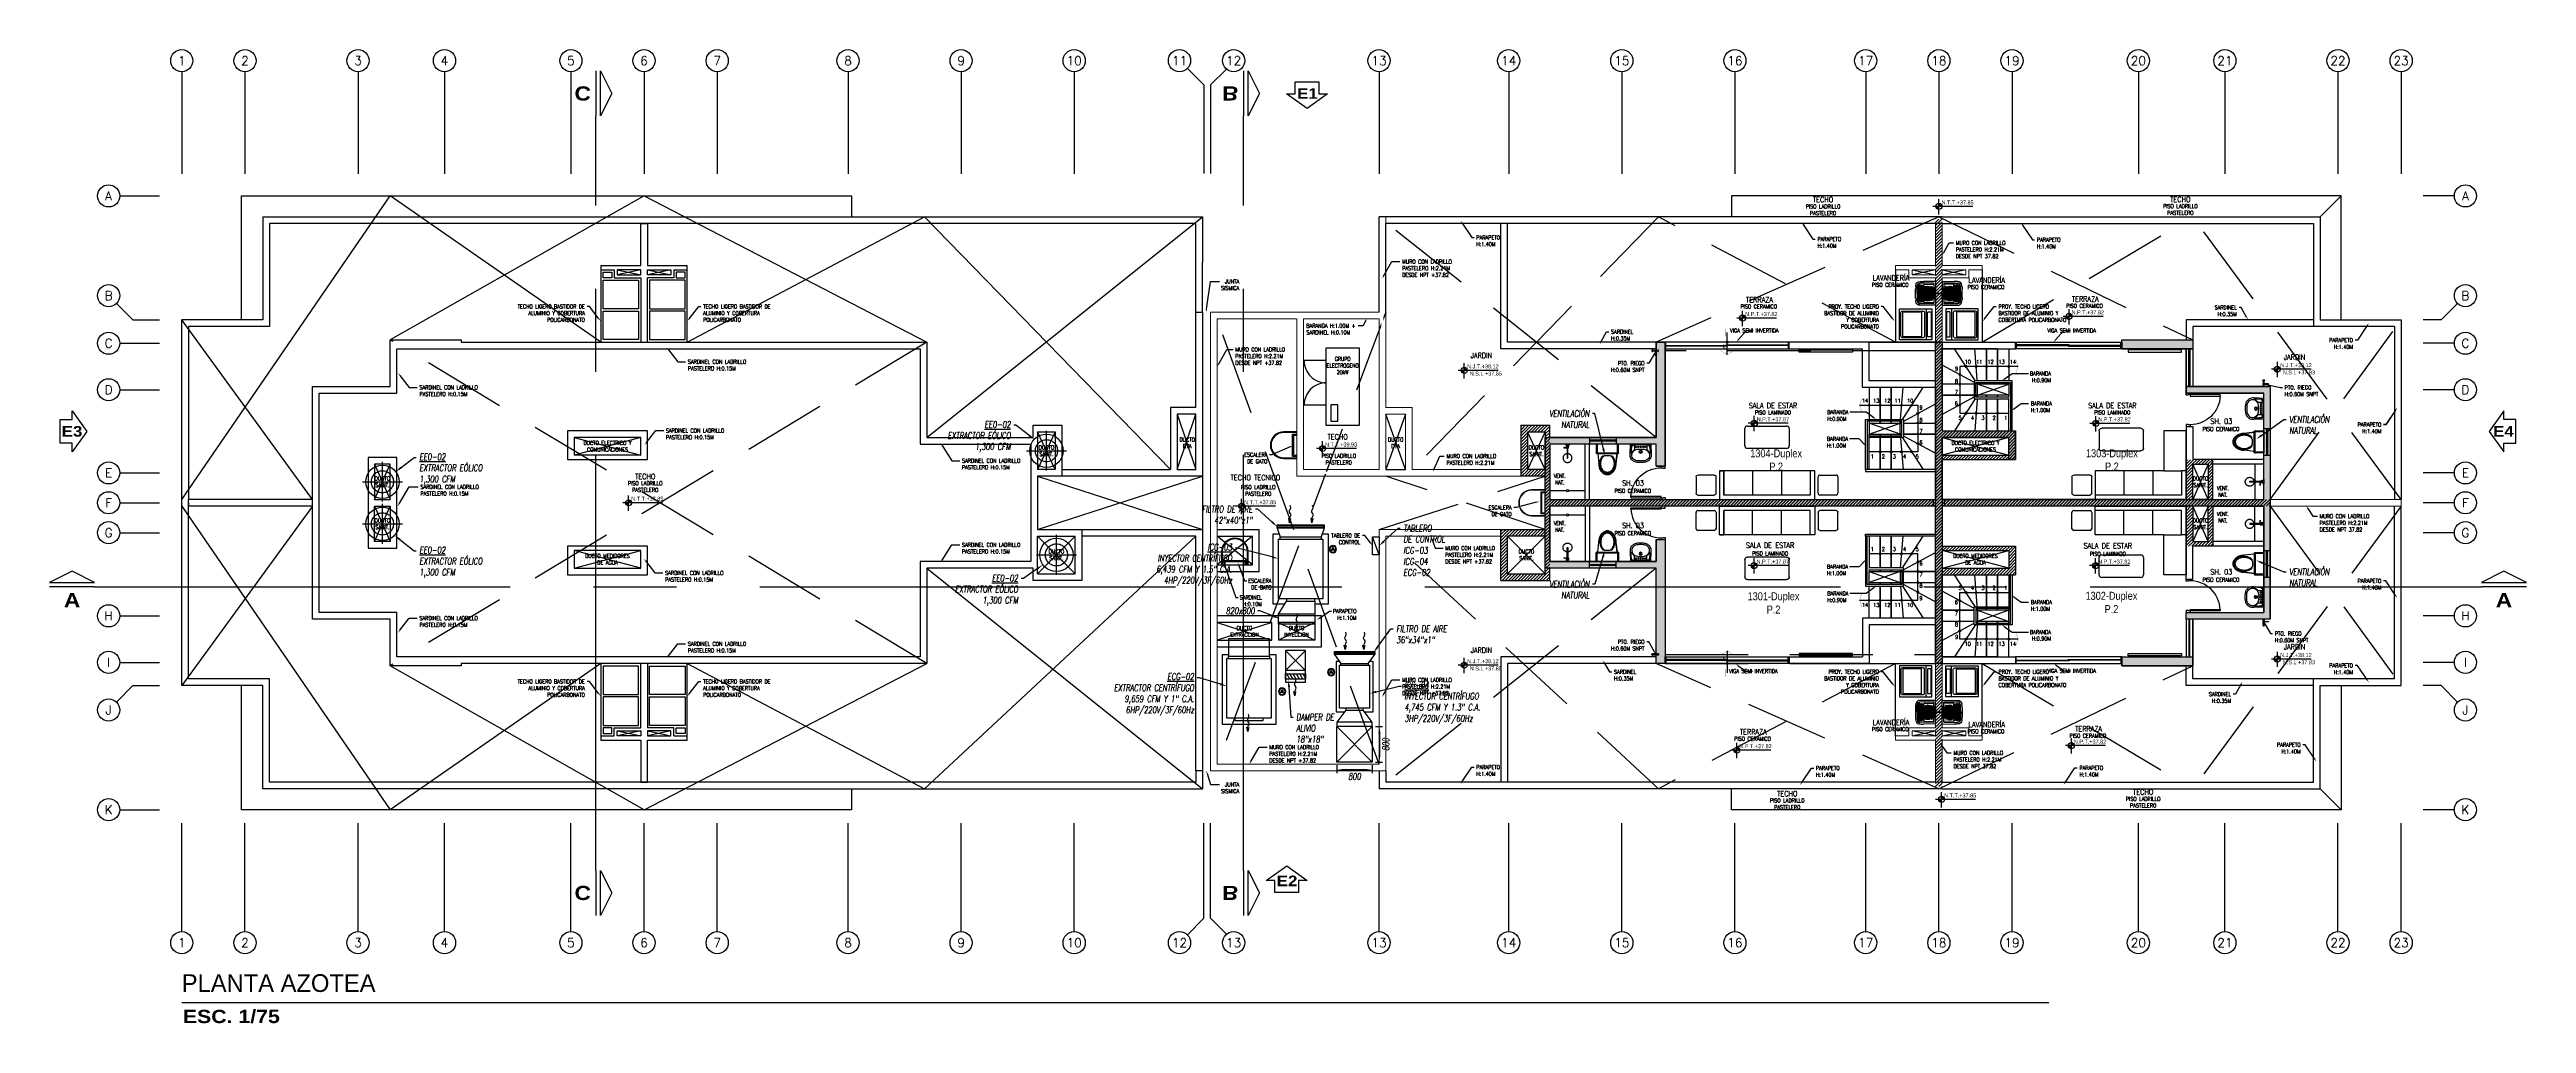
# Model space of a CAD drawing. Header units: millimetres. Extents: x -3 to 53, y -269 to 39.
# Drawn here: x -3 to 52.9, y -218.1 to -196.1 of the extents above; entities that cross this region are included whole.
import ezdxf
from ezdxf import colors
from ezdxf.entities.mleader import LeaderData, LeaderLine
from ezdxf.enums import TextEntityAlignment as Align
from ezdxf.math import Vec2, Vec3

# ---------------------------------------------------------------- set-up
doc = ezdxf.new("R2010")
doc.units = ezdxf.units.MM
doc.header["$LTSCALE"] = 15
doc.set_wipeout_variables(frame=1)
doc.header["$PDMODE"] = 67
doc.header["$PDSIZE"] = 0.1
for name, pattern in [('CENTER', [2, 1.25, -0.25, 0.25, -0.25]), ('DASHDOT', [1, 0.5, -0.25, 0, -0.25]), ('HIDDEN2', [0.1875, 0.125, -0.0625]), ('PHANTOM', [63.5, 31.75, -6.35, 6.35, -6.35, 6.35, -6.35]), ('PHANTOM2', [1.25, 0.625, -0.125, 0.125, -0.125, 0.125, -0.125])]:
    doc.linetypes.add(name, pattern=pattern)
doc.layers.get('0').update_dxf_attribs({"color": 250})
doc.layers.get('DEFPOINTS').update_dxf_attribs({"color": 250})
for name, color, linetype, lineweight in [('A-02', 250, 'Continuous', 5), ('A-MUROS', 252, 'Continuous', 30), ('DLP_MURO ALTO', 250, 'Continuous', 20)]:
    doc.layers.add(name, color=color, linetype=linetype, lineweight=lineweight)
for name, color, linetype in [('A-BARANDAS', 250, 'Continuous'), ('A-COCINAS-LAV', 250, 'Continuous'), ('A-CORTE', 250, 'CENTER'), ('A-EJES', 251, 'PHANTOM'), ('A-EST HATCH', 250, 'Continuous'), ('A-EST PLACAS', 250, 'Continuous'), ('A-EST VIGAS', 250, 'HIDDEN2'), ('A-HATCH', 250, 'Continuous'), ('A-LINEAS', 250, 'Continuous'), ('A-MOBILIARIO', 250, 'Continuous'), ('A-MURO BAJO', 251, 'Continuous'), ('A-NIVELES-NPT', 252, 'Continuous'), ('A-NUMERACIONDEP', 251, 'Continuous'), ('A-PROYECCIONES', 250, 'HIDDEN2'), ('A-SANITARIOS', 250, 'Continuous'), ('A-TEXTO-ACABADO PISO', 250, 'Continuous'), ('A-TEXTO-AMBIENTE', 252, 'Continuous'), ('A-TEXTO-INDICACIONES', 250, 'Continuous'), ('A-VIDRIOS', 250, 'Continuous'), ('A_30_Sanitarios', 250, 'Continuous'), ('BARANDAS', 250, 'Continuous'), ('DLP_MOBILIARIO FIJO', 250, 'Continuous'), ('L-03_EQUIP-ACCES', 160, 'Continuous'), ('L13 Texto Grande', 150, 'Continuous'), ('L3 Equipos y Ductos', 160, 'Continuous'), ('L4 Linea mediana', 191, 'Continuous'), ('L5 Linea mediana segmentada', 191, 'HIDDEN2'), ('L6 Linea fina', 141, 'Continuous'), ('L7 Linea fina segmentada', 141, 'HIDDEN2'), ('MURO CF 60', 250, 'Continuous')]:
    doc.layers.add(name, color=color, linetype=linetype)
doc.layers.add('MODIFICACION DLPS 20230919 (para obra)', color=250, linetype='Continuous', lineweight=30, plot=False)
doc.styles.add('JNV ING', font='romans.shx', dxfattribs={"width": 0.7, "oblique": 8, "height": 0.15})
doc.styles.add('R140', font='', dxfattribs={"height": 3.55})
doc.styles.add('R160-75', font='', dxfattribs={"height": 0.6})
doc.styles.add('R175-75', font='GOTHIC.TTF', dxfattribs={"height": 0.4})
doc.styles.add('R80', font='ARIALN.TTF', dxfattribs={"height": 2.03})
doc.styles.add('ROMANS', font='romans.shx', dxfattribs={"width": 0.8})
doc.styles.add('TXT_COTAS', font='romans.shx', dxfattribs={"width": 0.8})
doc.styles.get('R140').set_extended_font_data('Arial Black', bold=True)
doc.styles.get('R160-75').set_extended_font_data('Arial Black', bold=True)
doc.dimstyles.new('JNV ING.', dxfattribs={"dimtxt": 0.15, "dimasz": 0.15, "dimexe": 0.07, "dimexo": 0.07, "dimgap": 0.07, "dimtad": 2, "dimtoh": 1, "dimdec": 0, "dimlfac": 1000, "dimzin": 0, "dimdsep": 46, "dimtxsty": 'JNV ING', "dimcen": 3, "dimdle": 0.05, "dimclrd": 256, "dimclre": 256, "dimclrt": 12, "dimadec": 0, "dimazin": 0, "dimtfac": 1, "dimtdec": 0, "dimtix": 1, "dimtmove": 2, "dimatfit": 3, "dimfxl": 1, "dimtolj": 1, "dimtzin": 0, "dimarcsym": 0})
pattern_1 = [(45, (359.999406, -135.448964), (-0.035355339, 0.035355339), [])]

# ---------------------------------------------------------------- blocks, each defined once
blk = doc.blocks.new('EEO-01')
at = {"layer": 'L3 Equipos y Ductos'}
blk.add_circle((0, 0), 0.377, dxfattribs=at)
at = {"layer": 'L5 Linea mediana segmentada'}
blk.add_circle((0, 0), 0.25, dxfattribs=at)
at = {"layer": 'L7 Linea fina segmentada'}
for points in [[(-0.449, 0), (0.449, 0)], [(0, -0.449), (0, 0.449)]]:
    blk.add_lwpolyline(points, dxfattribs=at)
blk = doc.blocks.new('DA 18_18')
at = {"layer": 'L3 Equipos y Ductos', "ltscale": 0.7}
for points in [[(-0.38, 0.159), (-0.43, 0.159), (-0.43, -0.764), (-0.38, -0.764)], [(0.97, 0.015), (1.02, 0.015), (1.02, -0.62), (0.97, -0.62)]]:
    blk.add_lwpolyline(points, dxfattribs=at)
blk.add_lwpolyline([(-0.38, -0.803), (0.97, -0.803), (0.97, 0.197), (-0.38, 0.197)], close=True, dxfattribs=at)
blk = doc.blocks.new('flujo11')
at = {"layer": 'L6 Linea fina'}
for p, q in [((0, 0), (-0.02, -0.1)), ((0.021, -0.093), (0, 0))]:
    blk.add_line(p, q, dxfattribs=at)
blk.add_open_spline([(0, 0), (0.006, -0.043), (-0.016, -0.105), (0.061, -0.19), (-0.035, -0.24), (0.037, -0.331), (0.022, -0.372), (0.016, -0.39)], degree=3, knots=[0, 0, 0, 0, 0.0524684, 0.0807049, 0.1300475, 0.160067, 0.1839926, 0.1839926, 0.1839926, 0.1839926], dxfattribs=at)
blk = doc.blocks.new('DA 12_12')
at = {"layer": 'L3 Equipos y Ductos', "ltscale": 0.7}
blk.add_lwpolyline([(0.68, -0.485), (0.68, 0.485), (0, 0.485), (0, -0.485)], close=True, dxfattribs=at)
for points in [[(0.145, 0.485), (0.145, 0.525), (0.535, 0.525), (0.535, 0.485)], [(0.03, -0.485), (0.03, -0.525), (0.65, -0.525), (0.65, -0.485)]]:
    blk.add_lwpolyline(points, dxfattribs=at)
blk = doc.blocks.new('PTO ELECT')
at = {"layer": 'L4 Linea mediana', "ltscale": 1.5}
blk.add_circle((-0.686, 0.089), 0.0833, dxfattribs=at)
at = {"layer": 'L6 Linea fina', "ltscale": 1.5}
blk.add_circle((-0.686, 0.089), 0.0671, dxfattribs=at)
blk.add_solid([(-0.628, 0.056), (-0.744, 0.056), (-0.628, 0.056), (-0.686, 0.156)], dxfattribs=at)
blk = doc.blocks.new('*D15')
at = {"layer": 'DEFPOINTS', "color": 0, "transparency": 16777216}
for p in [(26.048, -212.172), (26.848, -212.172), (26.048, -212.35)]:
    blk.add_point(p, dxfattribs=at)
at = {"layer": 'L6 Linea fina', "lineweight": -2, "transparency": 16777216}
for p, q in [((26.048, -212.242), (26.048, -212.42)), ((26.848, -212.242), (26.848, -212.42)), ((26.698, -212.35), (26.198, -212.35))]:
    blk.add_line(p, q, dxfattribs=at)
at = {"layer": 'L6 Linea fina', "transparency": 16777216}
for points in [[(26.198, -212.325), (26.198, -212.375), (26.048, -212.35)], [(26.698, -212.325), (26.698, -212.375), (26.848, -212.35)]]:
    blk.add_solid(points, dxfattribs=at)
at = {"layer": 'L6 Linea fina', "color": 12, "transparency": 16777216, "insert": (26.448, -212.495), "char_height": 0.15, "attachment_point": 5, "style": 'JNV ING'}
blk.add_mtext('\\A1;800', dxfattribs=at)
blk = doc.blocks.new('*D16')
at = {"layer": 'DEFPOINTS', "color": 0, "transparency": 16777216}
for p in [(26.848, -211.372), (26.848, -212.172), (27.008, -212.172)]:
    blk.add_point(p, dxfattribs=at)
at = {"layer": 'L6 Linea fina', "lineweight": -2, "transparency": 16777216}
for p, q in [((26.918, -211.372), (27.078, -211.372)), ((27.008, -211.522), (27.008, -212.022)), ((26.918, -212.172), (27.078, -212.172))]:
    blk.add_line(p, q, dxfattribs=at)
at = {"layer": 'L6 Linea fina', "transparency": 16777216}
for points in [[(26.983, -211.522), (27.033, -211.522), (27.008, -211.372)], [(26.983, -212.022), (27.033, -212.022), (27.008, -212.172)]]:
    blk.add_solid(points, dxfattribs=at)
at = {"layer": 'L6 Linea fina', "color": 12, "transparency": 16777216, "insert": (27.153, -211.772), "char_height": 0.15, "attachment_point": 5, "rotation": 90, "style": 'JNV ING'}
blk.add_mtext('\\A1;800', dxfattribs=at)
blk = doc.blocks.new('A$C8d0203e8')
at = {"layer": 'L13 Texto Grande'}
blk.add_lwpolyline([(0, -1.1), (42.108, -1.1)], dxfattribs=at)
at = {"layer": 'L13 Texto Grande', "attachment_point": 1}
for s, insert, char_height, width, style in [('PLANTA AZOTEA', (0, -0.461), 0.4, 16.52965, 'R175-75'), ('ESC. 1/75', (0.025, -1.264), 0.3, 10.72512, 'R160-75')]:
    blk.add_mtext(s, dxfattribs=dict(at, insert=insert, char_height=char_height, width=width, style=style))
blk = doc.blocks.new('Estruc_AZ')
at = {"layer": 'A-EST HATCH'}
h = blk.add_hatch(color=256, dxfattribs=at)
h.dxf.hatch_style = 1
h.paths.add_polyline_path([(-6.3, -7.6), (-4.7, -7.6), (-4.7, -7.8), (-6.3, -7.8)])
h.paths.add_polyline_path([(-6.3, -0.45), (-4.7, -0.45), (-4.7, -0.65), (-6.3, -0.65)])
h.paths.add_polyline_path([(-16.8, -3.3), (-16.8, -2.8), (-19.2, -2.8), (-19.2, -4.05), (-10.55, -4.05), (-10.55, -4.2), (-19.2, -4.2), (-19.2, -5.45), (-16.8, -5.45), (-16.8, -4.95), (-16.6, -4.95), (-16.6, -7.75), (-16.8, -7.75), (-16.8, -5.6), (-19.3, -5.6), (-19.3, -2.65), (-16.8, -2.65), (-16.8, -0.5), (-16.6, -0.5), (-16.6, -3.3)])
h.paths.add_polyline_path([(-10.5, -7.75), (-10.5, -0.5), (-10.35, -0.5), (-10.35, -2.5), (-8.7, -2.5), (-8.7, -3.149), (-8.85, -3.149), (-8.85, -2.65), (-10.35, -2.65), (-10.35, -7.75)])
h.paths.add_polyline_path([(-2.95, -6.75), (-4.85, -6.75), (-4.85, -6.6), (-3.1, -6.6), (-3.1, -4.2), (-10.3, -4.2), (-10.3, -4.05), (-3.1, -4.05), (-3.1, -1.65), (-4.85, -1.65), (-4.85, -1.5), (-2.95, -1.5)])
at = {"layer": 'A-EST PLACAS'}
for points in [[(-16.8, -3.3), (-16.8, -2.8), (-19.2, -2.8), (-19.2, -4.05), (-10.55, -4.05), (-10.55, -4.2), (-19.2, -4.2), (-19.2, -5.45), (-16.8, -5.45), (-16.8, -4.95), (-16.6, -4.95), (-16.6, -7.75), (-16.8, -7.75), (-16.8, -5.6), (-19.3, -5.6), (-19.3, -2.65), (-16.8, -2.65), (-16.8, -0.5), (-16.6, -0.5), (-16.6, -3.3)], [(-6.3, -0.45), (-4.7, -0.45), (-4.7, -0.65), (-6.3, -0.65)], [(-2.95, -6.75), (-4.85, -6.75), (-4.85, -6.6), (-3.1, -6.6), (-3.1, -4.2), (-10.3, -4.2), (-10.3, -4.05), (-3.1, -4.05), (-3.1, -1.65), (-4.85, -1.65), (-4.85, -1.5), (-2.95, -1.5)], [(-6.3, -7.6), (-4.7, -7.6), (-4.7, -7.8), (-6.3, -7.8)]]:
    blk.add_lwpolyline(points, close=True, dxfattribs=at)
blk.add_lwpolyline([(-10.5, -7.75), (-10.5, -0.5), (-10.35, -0.5), (-10.35, -2.5), (-8.7, -2.5), (-8.7, -3.149), (-8.7, -3.149), (-8.85, -3.149), (-8.85, -2.65), (-10.35, -2.65), (-10.35, -7.75), (-10.5, -7.75)], dxfattribs=at)
at = {"layer": 'A-EST VIGAS'}
for p, q in [((-10.5, -0.5), (-16.6, -0.5)), ((-10.35, -0.5), (-6.3, -0.5)), ((-10.5, -0.7), (-16.6, -0.7)), ((-6.3, -0.65), (-10.35, -0.65)), ((-4.85, -0.65), (-4.85, -1.5)), ((-4.7, -0.65), (-4.7, -1.5)), ((-4.85, -6.75), (-4.85, -7.6)), ((-4.7, -6.75), (-4.7, -7.6)), ((-16.6, -7.55), (-10.5, -7.55)), ((-16.6, -7.75), (-10.5, -7.75)), ((-6.3, -7.6), (-10.35, -7.6)), ((-10.35, -7.75), (-6.3, -7.75))]:
    blk.add_line(p, q, dxfattribs=at)
blk = doc.blocks.new('_Dot')
at = {"color": 0, "linetype": 'ByBlock', "lineweight": -2}
blk.add_line((-0.5, 0), (-1, 0), dxfattribs=at)
at = {"color": 0, "linetype": 'ByBlock', "const_width": 0.5}
blk.add_lwpolyline([(-0.25, 0, 1), (0.25, 0, 1)], format="xyb", close=True, dxfattribs=at)
blk = doc.blocks.new('TEXTO DUCTOS PT')
at = {"layer": 'A-TEXTO-INDICACIONES', "char_height": 0.09, "attachment_point": 5, "style": 'ROMANS'}
for s, insert, width in [('\\pxsm1,qc,t16;DUCTO ELECTRICO Y COMUNICACIONES', (8.25, -5.65), 1.07524), ('\\pxsm1,t16;DUCTO DYA', (21.325, -5.575, 0), 0.4157), ('\\pxsm1,t16;DUCTO DYA', (26.025, -5.575), 0.4157), ('\\pxsm1,qc,t16;DUCTO ELECTRICO Y COMUNICACIONES', (39.1, -5.65), 1.07385), ('\\pxsm1,t16;DUCTO SANIT.', (18.15, -5.75, 0), 0.4157), ('\\pxsm1,t16;DUCTO SANIT.', (29.2, -5.75, 0), 0.4157), ('\\pxsm1,t16;DUCTO SANIT.', (3.175, -6.45), 0.4157), ('\\pxsm1,t16;DUCTO SANIT.', (44.175, -6.45), 0.4157), ('\\pxsm1,t16;DUCTO SANIT.', (3.175, -7.4), 0.4157), ('\\pxsm1,t16;DUCTO SANIT.', (44.175, -7.4), 0.4157), ('\\pxsm1,qc,t16;DUCTO MEDIDORES DE AGUA', (8.25, -8.2), 1.04794), ('\\pxsm1,t16;DUCTO SANIT.', (18.375, -8.1, 0), 0.4157), ('\\pxsm1,t16;DUCTO SANIT.', (28.975, -8.1, 0), 0.4157), ('\\pxsm1,qc,t16;DUCTO MEDIDORES DE AGUA', (39.1, -8.2), 1.06458), ('\\pxsm1,qc,t16;DUCTO EXTRACCION', (22.615, -9.825, 0), 0.4157), ('\\pxsm1,qc,t16;DUCTO INYECCION', (23.79, -9.825, 0), 0.4157)]:
    blk.add_mtext(s, dxfattribs=dict(at, insert=insert, width=width))
blk = doc.blocks.new('SIFON JET_PLANTA')
at = {"extrusion": (-2.64698e-23, 6.61744e-24, -1)}
for p, q in [((-0.69, 0.01, 0), (-0.689, 0.014, 0)), ((-0.69, 0.004, 0), (-0.69, 0.01, 0)), ((-0.69, 0, 0), (-0.69, 0.004, 0)), ((-0.689, 0.019, 0), (-0.688, 0.024, 0)), ((-0.689, 0.014, 0), (-0.689, 0.019, 0)), ((-0.688, 0.024, 0), (-0.687, 0.028, 0)), ((-0.688, 0.024, 0), (-0.688, 0.024, 0)), ((-0.687, 0.031, 0), (-0.685, 0.036, 0)), ((-0.687, 0.028, 0), (-0.687, 0.031, 0)), ((-0.685, 0.036, 0), (-0.684, 0.042, 0)), ((-0.685, 0.036, 0), (-0.685, 0.036, 0)), ((-0.684, 0.042, 0), (-0.682, 0.048, 0)), ((-0.684, 0.042, 0), (-0.684, 0.042, 0)), ((-0.682, 0.048, 0), (-0.68, 0.052, 0)), ((-0.68, 0.052, 0), (-0.679, 0.055, 0)), ((-0.679, 0.055, 0), (-0.678, 0.058, 0)), ((-0.678, 0.058, 0), (-0.674, 0.066, 0)), ((-0.674, 0.066, 0), (-0.672, 0.07, 0)), ((-0.674, 0.066, 0), (-0.674, 0.066, 0)), ((-0.672, 0.07, 0), (-0.671, 0.073, 0)), ((-0.671, 0.073, 0), (-0.669, 0.076, 0)), ((-0.669, 0.076, 0), (-0.667, 0.078, 0)), ((-0.667, 0.078, 0), (-0.665, 0.082, 0)), ((-0.665, 0.082, 0), (-0.663, 0.085, 0)), ((-0.663, 0.085, 0), (-0.661, 0.088, 0)), ((-0.661, 0.088, 0), (-0.657, 0.094, 0)), ((-0.657, 0.094, 0), (-0.653, 0.098, 0)), ((-0.657, 0.094, 0), (-0.657, 0.094, 0)), ((-0.653, 0.098, 0), (-0.65, 0.102, 0)), ((-0.653, 0.098, 0), (-0.653, 0.098, 0)), ((-0.65, 0.102, 0), (-0.645, 0.108, 0)), ((-0.645, 0.108, 0), (-0.639, 0.115, 0)), ((-0.639, 0.115, 0), (-0.633, 0.121, 0)), ((-0.633, 0.121, 0), (-0.63, 0.123, 0)), ((-0.63, 0.123, 0), (-0.625, 0.128, 0)), ((-0.625, 0.128, 0), (-0.621, 0.131, 0)), ((-0.621, 0.131, 0), (-0.617, 0.134, 0)), ((-0.617, 0.134, 0), (-0.611, 0.139, 0)), ((-0.611, 0.139, 0), (-0.606, 0.142, 0)), ((-0.606, 0.142, 0), (-0.6, 0.146, 0)), ((-0.6, 0.146, 0), (-0.596, 0.148, 0)), ((-0.596, 0.148, 0), (-0.591, 0.152, 0)), ((-0.591, 0.152, 0), (-0.586, 0.154, 0)), ((-0.586, 0.154, 0), (-0.579, 0.158, 0)), ((-0.579, 0.158, 0), (-0.569, 0.163, 0)), ((-0.569, 0.163, 0), (-0.552, 0.17, 0)), ((-0.552, 0.17, 0), (-0.546, 0.172, 0)), ((-0.546, 0.172, 0), (-0.538, 0.175, 0)), ((-0.538, 0.175, 0), (-0.535, 0.176, 0)), ((-0.535, 0.176, 0), (-0.526, 0.178, 0)), ((-0.526, 0.178, 0), (-0.522, 0.18, 0)), ((-0.522, 0.18, 0), (-0.515, 0.181, 0)), ((-0.515, 0.181, 0), (-0.508, 0.183, 0)), ((-0.508, 0.183, 0), (-0.502, 0.184, 0)), ((-0.502, 0.184, 0), (-0.486, 0.187, 0)), ((-0.486, 0.187, 0), (-0.476, 0.188, 0)), ((-0.476, 0.188, 0), (-0.473, 0.188, 0)), ((-0.473, 0.188, 0), (-0.464, 0.189, 0)), ((-0.464, 0.189, 0), (-0.455, 0.19, 0)), ((-0.455, 0.19, 0), (-0.449, 0.19, 0)), ((-0.449, 0.19, 0), (-0.44, 0.19, 0)), ((-0.44, 0.19, 0), (-0.432, 0.191, 0)), ((-0.432, 0.191, 0), (-0.215, 0.218, 0)), ((-0.215, 0.232, 0), (-0.214, 0.236, 0)), ((-0.215, 0.228, 0), (-0.215, 0.232, 0)), ((-0.215, 0.223, 0), (-0.215, 0.228, 0)), ((-0.215, 0.218, 0), (-0.215, 0.223, 0)), ((-0.214, 0.236, 0), (-0.213, 0.239, 0)), ((-0.213, 0.239, 0), (-0.211, 0.242, 0)), ((-0.211, 0.242, 0), (-0.209, 0.244, 0)), ((-0.209, 0.244, 0), (-0.208, 0.245, 0)), ((-0.208, 0.245, 0), (-0.205, 0.247, 0)), ((-0.205, 0.247, 0), (-0.201, 0.249, 0)), ((-0.201, 0.249, 0), (-0.195, 0.25, 0)), ((-0.195, 0.25, 0), (-0.195, 0.25, 0)), ((-0.195, 0.25, 0), (-0.161, 0.25, 0)), ((-0.161, 0.25, 0), (-0.097, 0.25, 0)), ((-0.097, 0.25, 0), (-0.032, 0.25, 0)), ((-0.032, 0.25, 0), (0, 0.25, 0)), ((0, 0.25, 0), (0, -0.25, 0)), ((-0.69, -0.007, 0), (-0.69, 0, 0)), ((-0.69, -0.011, 0), (-0.69, -0.007, 0)), ((-0.689, -0.016, 0), (-0.69, -0.011, 0)), ((-0.688, -0.023, 0), (-0.689, -0.016, 0)), ((-0.688, -0.026, 0), (-0.688, -0.023, 0)), ((-0.687, -0.03, 0), (-0.688, -0.026, 0)), ((-0.686, -0.032, 0), (-0.687, -0.03, 0)), ((-0.685, -0.036, 0), (-0.686, -0.032, 0)), ((-0.684, -0.042, 0), (-0.685, -0.036, 0)), ((-0.683, -0.046, 0), (-0.684, -0.042, 0)), ((-0.681, -0.049, 0), (-0.683, -0.046, 0)), ((-0.68, -0.052, 0), (-0.681, -0.049, 0)), ((-0.679, -0.055, 0), (-0.68, -0.052, 0)), ((-0.678, -0.058, 0), (-0.679, -0.055, 0)), ((-0.677, -0.06, 0), (-0.678, -0.058, 0)), ((-0.675, -0.064, 0), (-0.677, -0.06, 0)), ((-0.672, -0.07, 0), (-0.675, -0.064, 0)), ((-0.671, -0.073, 0), (-0.672, -0.07, 0)), ((-0.668, -0.077, 0), (-0.671, -0.073, 0)), ((-0.665, -0.083, 0), (-0.668, -0.077, 0)), ((-0.662, -0.086, 0), (-0.665, -0.083, 0)), ((-0.66, -0.09, 0), (-0.662, -0.086, 0)), ((-0.655, -0.096, 0), (-0.66, -0.09, 0)), ((-0.649, -0.103, 0), (-0.655, -0.096, 0)), ((-0.646, -0.107, 0), (-0.649, -0.103, 0)), ((-0.64, -0.114, 0), (-0.646, -0.107, 0)), ((-0.638, -0.116, 0), (-0.64, -0.114, 0)), ((-0.635, -0.119, 0), (-0.638, -0.116, 0)), ((-0.634, -0.12, 0), (-0.635, -0.119, 0)), ((-0.635, -0.119, 0), (-0.635, -0.119, 0)), ((-0.632, -0.122, 0), (-0.634, -0.12, 0)), ((-0.63, -0.123, 0), (-0.632, -0.122, 0)), ((-0.632, -0.122, 0), (-0.632, -0.122, 0)), ((-0.629, -0.124, 0), (-0.63, -0.123, 0)), ((-0.628, -0.125, 0), (-0.629, -0.124, 0)), ((-0.626, -0.127, 0), (-0.628, -0.125, 0)), ((-0.625, -0.128, 0), (-0.626, -0.127, 0)), ((-0.623, -0.129, 0), (-0.625, -0.128, 0)), ((-0.625, -0.128, 0), (-0.625, -0.128, 0)), ((-0.622, -0.13, 0), (-0.623, -0.129, 0)), ((-0.621, -0.131, 0), (-0.622, -0.13, 0)), ((-0.62, -0.132, 0), (-0.621, -0.131, 0)), ((-0.619, -0.132, 0), (-0.62, -0.132, 0)), ((-0.618, -0.133, 0), (-0.619, -0.132, 0)), ((-0.617, -0.134, 0), (-0.618, -0.133, 0)), ((-0.615, -0.135, 0), (-0.617, -0.134, 0)), ((-0.614, -0.136, 0), (-0.615, -0.135, 0)), ((-0.612, -0.138, 0), (-0.614, -0.136, 0)), ((-0.609, -0.14, 0), (-0.612, -0.138, 0)), ((-0.607, -0.141, 0), (-0.609, -0.14, 0)), ((-0.606, -0.142, 0), (-0.607, -0.141, 0)), ((-0.604, -0.143, 0), (-0.606, -0.142, 0)), ((-0.602, -0.145, 0), (-0.604, -0.143, 0)), ((-0.6, -0.146, 0), (-0.602, -0.145, 0)), ((-0.599, -0.147, 0), (-0.6, -0.146, 0)), ((-0.596, -0.148, 0), (-0.599, -0.147, 0)), ((-0.595, -0.149, 0), (-0.596, -0.148, 0)), ((-0.594, -0.15, 0), (-0.595, -0.149, 0)), ((-0.592, -0.151, 0), (-0.594, -0.15, 0)), ((-0.59, -0.152, 0), (-0.592, -0.151, 0)), ((-0.587, -0.154, 0), (-0.59, -0.152, 0)), ((-0.583, -0.156, 0), (-0.587, -0.154, 0)), ((-0.578, -0.159, 0), (-0.583, -0.156, 0)), ((-0.576, -0.16, 0), (-0.578, -0.159, 0)), ((-0.574, -0.161, 0), (-0.576, -0.16, 0)), ((-0.57, -0.163, 0), (-0.574, -0.161, 0)), ((-0.568, -0.164, 0), (-0.57, -0.163, 0)), ((-0.566, -0.164, 0), (-0.568, -0.164, 0)), ((-0.564, -0.165, 0), (-0.566, -0.164, 0)), ((-0.561, -0.166, 0), (-0.564, -0.165, 0)), ((-0.56, -0.167, 0), (-0.561, -0.166, 0)), ((-0.557, -0.168, 0), (-0.56, -0.167, 0)), ((-0.554, -0.169, 0), (-0.557, -0.168, 0)), ((-0.551, -0.171, 0), (-0.554, -0.169, 0)), ((-0.549, -0.171, 0), (-0.551, -0.171, 0)), ((-0.546, -0.172, 0), (-0.549, -0.171, 0)), ((-0.545, -0.173, 0), (-0.546, -0.172, 0)), ((-0.543, -0.173, 0), (-0.545, -0.173, 0)), ((-0.541, -0.174, 0), (-0.543, -0.173, 0)), ((-0.538, -0.175, 0), (-0.541, -0.174, 0)), ((-0.535, -0.176, 0), (-0.538, -0.175, 0)), ((-0.538, -0.175, 0), (-0.538, -0.175, 0)), ((-0.532, -0.177, 0), (-0.535, -0.176, 0)), ((-0.53, -0.178, 0), (-0.532, -0.177, 0)), ((-0.527, -0.178, 0), (-0.53, -0.178, 0)), ((-0.524, -0.179, 0), (-0.527, -0.178, 0)), ((-0.527, -0.178, 0), (-0.527, -0.178, 0)), ((-0.522, -0.18, 0), (-0.524, -0.179, 0)), ((-0.518, -0.181, 0), (-0.522, -0.18, 0)), ((-0.515, -0.181, 0), (-0.518, -0.181, 0)), ((-0.512, -0.182, 0), (-0.515, -0.181, 0)), ((-0.509, -0.183, 0), (-0.512, -0.182, 0)), ((-0.507, -0.183, 0), (-0.509, -0.183, 0)), ((-0.502, -0.184, 0), (-0.507, -0.183, 0)), ((-0.497, -0.185, 0), (-0.502, -0.184, 0)), ((-0.495, -0.185, 0), (-0.497, -0.185, 0)), ((-0.497, -0.185, 0), (-0.497, -0.185, 0)), ((-0.494, -0.186, 0), (-0.495, -0.185, 0)), ((-0.492, -0.186, 0), (-0.494, -0.186, 0)), ((-0.488, -0.186, 0), (-0.492, -0.186, 0)), ((-0.486, -0.187, 0), (-0.488, -0.186, 0)), ((-0.482, -0.187, 0), (-0.486, -0.187, 0)), ((-0.481, -0.187, 0), (-0.482, -0.187, 0)), ((-0.478, -0.188, 0), (-0.481, -0.187, 0)), ((-0.476, -0.188, 0), (-0.478, -0.188, 0)), ((-0.473, -0.188, 0), (-0.476, -0.188, 0)), ((-0.469, -0.189, 0), (-0.473, -0.188, 0)), ((-0.465, -0.189, 0), (-0.469, -0.189, 0)), ((-0.464, -0.189, 0), (-0.465, -0.189, 0)), ((-0.465, -0.189, 0), (-0.465, -0.189, 0)), ((-0.462, -0.189, 0), (-0.464, -0.189, 0)), ((-0.459, -0.189, 0), (-0.462, -0.189, 0)), ((-0.457, -0.19, 0), (-0.459, -0.189, 0)), ((-0.455, -0.19, 0), (-0.457, -0.19, 0)), ((-0.452, -0.19, 0), (-0.455, -0.19, 0)), ((-0.449, -0.19, 0), (-0.452, -0.19, 0)), ((-0.447, -0.19, 0), (-0.449, -0.19, 0)), ((-0.443, -0.19, 0), (-0.447, -0.19, 0)), ((-0.44, -0.19, 0), (-0.443, -0.19, 0)), ((-0.215, -0.218, 0), (-0.44, -0.19, 0)), ((-0.215, -0.227, 0), (-0.215, -0.218, 0)), ((-0.215, -0.23, 0), (-0.215, -0.227, 0)), ((-0.215, -0.233, 0), (-0.215, -0.23, 0)), ((-0.214, -0.237, 0), (-0.215, -0.233, 0)), ((-0.213, -0.239, 0), (-0.214, -0.237, 0)), ((-0.214, -0.237, 0), (-0.214, -0.237, 0)), ((-0.211, -0.242, 0), (-0.213, -0.239, 0)), ((-0.213, -0.239, 0), (-0.213, -0.239, 0)), ((-0.209, -0.244, 0), (-0.211, -0.242, 0)), ((-0.211, -0.242, 0), (-0.211, -0.242, 0)), ((-0.211, -0.242, 0), (-0.211, -0.242, 0)), ((-0.207, -0.246, 0), (-0.209, -0.244, 0)), ((-0.209, -0.244, 0), (-0.209, -0.244, 0)), ((-0.209, -0.244, 0), (-0.209, -0.244, 0)), ((-0.203, -0.248, 0), (-0.207, -0.246, 0)), ((-0.207, -0.246, 0), (-0.207, -0.246, 0)), ((-0.2, -0.249, 0), (-0.203, -0.248, 0)), ((-0.203, -0.248, 0), (-0.203, -0.248, 0)), ((-0.195, -0.25, 0), (-0.2, -0.249, 0)), ((0, -0.25, 0), (-0.195, -0.25, 0))]:
    blk.add_line(p, q, dxfattribs=at)
for p, q in [((-0.215, 0.218, 0), (-0.44, 0.19, 0)), ((-0.265, 0.072, 0), (-0.265, 0.103, 0)), ((-0.255, -0.056, 0), (-0.255, 0.056, 0)), ((-0.215, -0.23, 0), (-0.215, 0.23, 0)), ((-0.209, 0.244, 0), (-0.192, 0.227, 0)), ((-0.195, 0.25, 0), (0, 0.25, 0)), ((-0.195, -0.22, 0), (-0.195, 0.22, 0)), ((-0.185, 0.23, 0), (0, 0.23, 0)), ((0, 0.25, 0), (0, -0.25, 0)), ((-0.215, -0.218, 0), (-0.44, -0.19, 0)), ((-0.265, -0.103, 0), (-0.265, -0.072, 0)), ((-0.209, -0.244, 0), (-0.192, -0.227, 0)), ((0, -0.25, 0), (-0.195, -0.25, 0)), ((0, -0.23, 0), (-0.185, -0.23, 0))]:
    blk.add_line(p, q)
at = {"elevation": 0}
for points in [[(-0.265, 0.103, 0.0362), (-0.284, 0.12, 0.08725), (-0.353, 0.156, 0.077598), (-0.44, 0.17, 0.077598), (-0.527, 0.156, 0.08725), (-0.596, 0.12, 0.105601), (-0.644, 0.063, 0.12364), (-0.66, 0, 0.12364), (-0.644, -0.063, 0.105601), (-0.596, -0.12, 0.08725), (-0.527, -0.156, 0.077598), (-0.44, -0.17, 0.077598)], [(-0.255, 0.056, 0.100268), (-0.297, 0.104, 0.08725), (-0.36, 0.137, 0.077598), (-0.44, 0.15, 0.077598), (-0.52, 0.137, 0.08725), (-0.583, 0.104, 0.105601), (-0.627, 0.053, 0.12364), (-0.64, 0, 0.12364), (-0.627, -0.053, 0.105601), (-0.583, -0.104, 0.08725), (-0.52, -0.137, 0.077598), (-0.44, -0.15, 0.077598)], [(-0.44, -0.15, 0.077598), (-0.36, -0.137, 0.08725), (-0.297, -0.104, 0.100268), (-0.255, -0.056, 0.12364)], [(-0.44, -0.17, 0.077598), (-0.353, -0.156, 0.08725), (-0.284, -0.12, 0.0362), (-0.265, -0.103, 0.12364)]]:
    blk.add_lwpolyline(points, format="xyb", dxfattribs=at)
for centre, radius, start, end in [((-0.544, 0, 0), 0.146, 151.4088, 180), ((-0.544, 0, 0), 0.146, 180, 208.5912), ((-0.494, -0.027, 0), 0.203, 127.2348, 151.4088), ((-0.461, -0.07, 0), 0.257, 107.4741, 127.2348), ((-0.44, -0.138, 0), 0.328, 90, 107.4741), ((-0.195, 0.23, 0), 0.02, 90, 180), ((-0.185, 0.22, 0), 0.01, 90, 180), ((-0.494, 0.027, 0), 0.203, 208.5912, 232.7652), ((-0.461, 0.07, 0), 0.257, 232.7652, 252.5259), ((-0.44, 0.138, 0), 0.328, 252.5259, 270), ((-0.195, -0.23, 0), 0.02, 180, 270), ((-0.185, -0.22, 0), 0.01, 180, 270)]:
    blk.add_arc(centre, radius, start, end)
blk = doc.blocks.new('BOWL-ITALGRIF_VARADERO_01')
for p, q in [((-0.203, -0.197), (-0.221, -0.038)), ((-0.175, -0.222), (-0.154, -0.222)), ((-0.14, -0.208), (-0.142, -0.108)), ((-0.137, -0.205), (-0.137, -0.112)), ((0.138, -0.205), (0.138, -0.112)), ((0.14, -0.208), (0.142, -0.108)), ((0.175, -0.222), (0.154, -0.222)), ((0.203, -0.197), (0.221, -0.038))]:
    blk.add_line(p, q)
for points in [[(-0.092, 0.159, -0.02989), (-0.046, 0.165, -0.007822), (0.046, 0.165, -0.02989), (0.092, 0.159, -0.091737), (0.16, 0.134, -0.112496), (0.218, 0.079, -0.147885), (0.24, -0.026), (0.23, -0.25), (-0.23, -0.25), (-0.24, -0.026, -0.147885), (-0.218, 0.079, -0.112496), (-0.16, 0.134, -0.091737)], [(-0.05, -0.136, -0.062677), (-0.105, -0.125, -0.110639), (-0.158, -0.091, -0.120976), (-0.195, -0.034, -0.061198), (-0.2, 0, -0.21707), (-0.159, 0.092, -0.174983), (-0.055, 0.13, -0.010618), (0, 0.131, -0.010618), (0.055, 0.13, -0.174983), (0.159, 0.092, -0.21707), (0.2, 0, -0.061198), (0.195, -0.034, -0.120976), (0.158, -0.091, -0.110639), (0.105, -0.125, -0.062677), (0.05, -0.136, -0.017583), (0, -0.138, -0.017583)]]:
    blk.add_lwpolyline(points, format="xyb", close=True)
for points in [[(-0.222, -0.038), (-0.214, -0.195, 0.390823), (-0.181, -0.229, 0.017524), (0.181, -0.229, 0.390823), (0.214, -0.195), (0.222, -0.038)], [(-0.207, -0.035, 0.005), (-0.206, -0.038, 0.121292), (-0.166, -0.1, 0.007977), (-0.162, -0.103)], [(0.207, -0.035, -0.005), (0.206, -0.038, -0.121292), (0.166, -0.1, -0.007977), (0.162, -0.103)]]:
    blk.add_lwpolyline(points, format="xyb")
for centre, radius in [((-0.101, -0.188), 0.0165), ((-0.051, -0.188), 0.0165), ((0, -0.075), 0.035), ((0, -0.075), 0.0215), ((0, -0.188), 0.0165), ((0.051, -0.188), 0.0165), ((0.102, -0.188), 0.0165)]:
    blk.add_circle(centre, radius)
for centre, radius, start, end in [((-0.175, -0.194), 0.028, 186.3111, 270), ((-0.158, -0.099), 0.006, 226.6431, 46.6431), ((-0.154, -0.205), 0.017, 270, 0), ((-0.154, -0.208), 0.014, 270, 1.1374), ((-0.14, -0.108), 0.002, 54.3619, 181.1374), ((-0.135, -0.112), 0.002, 56.7109, 180), ((0.105, -0.125), 9.094947017729287e-16, 0, 217.6714), ((0.136, -0.112), 0.002, 0, 123.2891), ((0.155, -0.205), 0.017, 180, 270), ((0.14, -0.108), 0.002, 358.8626, 125.6381), ((0.154, -0.208), 0.014, 178.8626, 270), ((0.158, -0.099), 0.006, 133.3569, 313.3569), ((0.175, -0.194), 0.028, 270, 353.6889)]:
    blk.add_arc(centre, radius, start, end)
blk = doc.blocks.new('ESC2')
at = {"layer": 'A-LINEAS', "linetype": 'Continuous'}
for centre in [(-1.5, 1.45), (-1.25, 1.45), (-1, 1.45), (-0.766, 1.45), (-0.538, 1.45), (-0.4, 1.266), (-0.4, 1.05), (-0.4, 0.8), (-0.4, 0.584)]:
    blk.add_circle(centre, 0.02, dxfattribs=at)
at = {"layer": 'A-MURO BAJO'}
for p, q in [((-1, 1.85), (-1, 1.05)), ((0, 1.85), (-1, 1.85)), ((0, 0.8), (0, 1.85)), ((-1, 1.05), (0, 1.05))]:
    blk.add_line(p, q, dxfattribs=at)
for points in [[(-1.5, 1.05), (-1.25, 1.05), (-1.25, 1.85), (-1.5, 1.85)], [(-1.25, 1.05), (-1, 1.05), (-1, 1.85), (-1.25, 1.85)], [(-1.5, 0.8), (-1.25, 0.8), (-1.25, 0), (-1.5, 0)], [(-1.25, 0.8), (-1, 0.8), (-1, 0), (-1.25, 0)], [(-1, 0.8), (0, 0.8), (0, 0), (-1, 0)]]:
    blk.add_lwpolyline(points, close=True, dxfattribs=at)
for points in [[(-0.8, 1.05), (-0.733, 1.85)], [(-0.8, 1.05), (-0.276, 1.85)], [(-0.8, 1.05), (0, 1.482)], [(0, 0.8), (-0.8, 0.8), (-0.8, 1.05)], [(-0.8, 0.8), (-0.733, 0)], [(-0.8, 0.8), (-0.276, 0)], [(-0.8, 0.8), (0, 0.368)]]:
    blk.add_lwpolyline(points, dxfattribs=at)
blk.add_wipeout([(-1.54, 0), (-1.58, 0), (-1.58, 1.13), (-0.72, 1.13), (-0.72, 0.72), (-1.5, 0.72), (-1.5, 0.76), (-0.76, 0.76), (-0.76, 1.09), (-1.54, 1.09), (-1.54, 0.906)]).dxf.layer = 'A-COCINAS-LAV'
at = {"layer": 'A-COCINAS-LAV'}
for points in [[(-1.58, 0), (-1.58, 1.13), (-0.72, 1.13), (-0.72, 0.72), (-1.5, 0.72)], [(-1.5, 0.76), (-0.76, 0.76), (-0.76, 1.09), (-1.54, 1.09), (-1.54, 0)]]:
    blk.add_lwpolyline(points, dxfattribs=at)
at = {"layer": 'A-LINEAS', "const_width": 0.005}
blk.add_lwpolyline([(-1.662, 1.597), (-1.713, 1.45), (-1.662, 1.303)], dxfattribs=at)
at = {"layer": 'A-LINEAS', "linetype": 'Continuous'}
blk.add_lwpolyline([(-1.713, 1.45), (-0.4, 1.45), (-0.4, 0.4), (-1.5, 0.4)], dxfattribs=at)
for centre in [(-1.25, 0.4), (-1, 0.4), (-0.766, 0.4), (-0.538, 0.4)]:
    blk.add_circle(centre, 0.02, dxfattribs=at)
at = {"layer": 'A-MURO BAJO'}
blk.add_line((-1.5, 1.05), (-1.5, 0.8), dxfattribs=at)
at = {"layer": 'A-PROYECCIONES'}
blk.add_line((-1.5, 0.8), (-0.8, 1.05), dxfattribs=at)
blk.add_lwpolyline([(-0.8, 0.8), (-1.5, 1.05)], dxfattribs=at)
blk = doc.blocks.new('LAV-SEC')
blk.add_wipeout([(-0.35, 0), (-0.35, -0.73), (0.35, -0.73), (0.35, 0)])
blk.add_line((0.35, -0.13), (-0.35, -0.13))
blk.add_lwpolyline([(0.35, 0), (-0.35, 0), (-0.35, -0.73), (0.35, -0.73)], close=True)
blk.add_lwpolyline([(-0.3, -0.668, 0.414214), (-0.268, -0.7), (0.268, -0.7, 0.414214), (0.3, -0.668), (0.3, -0.202, 0.414214), (0.268, -0.17), (-0.268, -0.17, 0.414214), (-0.3, -0.202)], format="xyb", close=True)
at = {"color": 251}
for points in [[(0.27, -0.02), (-0.27, -0.02, 0.414214), (-0.28, -0.03), (-0.28, -0.09, 0.414214), (-0.27, -0.1), (0.27, -0.1, 0.414214), (0.28, -0.09), (0.28, -0.03, 0.414214)], [(0.28, -0.24), (-0.28, -0.24), (-0.28, -0.64, 0.414214), (-0.26, -0.66), (0.26, -0.66, 0.414214), (0.28, -0.64)]]:
    blk.add_lwpolyline(points, format="xyb", close=True, dxfattribs=at)
blk = doc.blocks.new('MEZCLADORA-P')
for p, q in [((-0.132, 0), (-0.071, 0)), ((-0.071, 0), (-0.071, -0.005)), ((0.071, 0), (0.132, 0)), ((0.132, 0), (0.132, -0.005)), ((-0.153, -0.078), (-0.15, -0.078)), ((-0.153, -0.093), (-0.153, -0.078)), ((-0.15, -0.093), (-0.153, -0.093)), ((-0.124, -0.078), (-0.15, -0.078)), ((-0.15, -0.093), (-0.124, -0.093)), ((-0.132, 0), (-0.132, -0.005)), ((-0.113, -0.078), (-0.124, -0.078)), ((-0.124, -0.093), (-0.113, -0.093)), ((-0.118, -0.015), (-0.085, -0.015)), ((-0.087, -0.027), (-0.116, -0.027)), ((-0.088, -0.057), (-0.116, -0.057)), ((-0.116, -0.057), (-0.116, -0.078)), ((-0.089, -0.027), (-0.115, -0.027)), ((-0.114, -0.027), (-0.115, -0.027)), ((-0.115, -0.027), (-0.115, -0.056)), ((-0.115, -0.056), (-0.089, -0.056)), ((-0.114, -0.057), (-0.115, -0.056)), ((-0.089, -0.057), (-0.114, -0.057)), ((-0.114, -0.093), (-0.114, -0.093)), ((-0.088, -0.093), (-0.113, -0.093)), ((-0.103, -0.095), (-0.1, -0.095)), ((-0.089, -0.027), (-0.089, -0.027)), ((-0.089, -0.027), (-0.089, -0.028)), ((-0.089, -0.053), (-0.089, -0.056)), ((-0.089, -0.057), (-0.089, -0.056)), ((-0.089, -0.093), (-0.089, -0.093)), ((-0.088, -0.057), (-0.088, -0.093)), ((-0.087, -0.03), (-0.001, -0.026)), ((-0.087, -0.051), (-0.011, -0.054)), ((-0.011, -0.04), (-0.011, -0.08)), ((-0.011, -0.08), (-0.011, -0.151)), ((-0.011, -0.151), (-0.011, -0.188)), ((-0.011, -0.188), (-0.011, -0.19)), ((-0.011, -0.197), (-0.011, -0.19)), ((0.086, -0.03), (0.001, -0.026)), ((0.011, -0.08), (0.011, -0.04)), ((0.086, -0.051), (0.011, -0.054)), ((0.011, -0.08), (0.011, -0.151)), ((0.011, -0.188), (0.011, -0.151)), ((0.011, -0.188), (0.011, -0.19)), ((0.011, -0.197), (0.011, -0.19)), ((0.071, 0), (0.071, -0.005)), ((0.085, -0.015), (0.118, -0.015)), ((0.116, -0.027), (0.087, -0.027)), ((0.115, -0.027), (0.088, -0.027)), ((0.089, -0.027), (0.088, -0.027)), ((0.088, -0.028), (0.088, -0.027)), ((0.088, -0.056), (0.088, -0.053)), ((0.088, -0.056), (0.115, -0.056)), ((0.089, -0.057), (0.088, -0.056)), ((0.116, -0.057), (0.088, -0.057)), ((0.088, -0.057), (0.088, -0.093)), ((0.113, -0.093), (0.088, -0.093)), ((0.115, -0.057), (0.089, -0.057)), ((0.09, -0.057), (0.09, -0.057)), ((0.09, -0.093), (0.09, -0.093)), ((0.093, -0.038), (0.093, -0.038)), ((0.1, -0.095), (0.103, -0.095)), ((0.124, -0.078), (0.113, -0.078)), ((0.113, -0.093), (0.124, -0.093)), ((0.114, -0.057), (0.114, -0.057)), ((0.114, -0.093), (0.114, -0.093)), ((0.115, -0.027), (0.115, -0.027)), ((0.115, -0.056), (0.115, -0.027)), ((0.115, -0.057), (0.115, -0.056)), ((0.116, -0.057), (0.116, -0.078)), ((0.15, -0.078), (0.124, -0.078)), ((0.124, -0.093), (0.15, -0.093)), ((0.15, -0.078), (0.153, -0.078)), ((0.153, -0.093), (0.15, -0.093)), ((0.153, -0.093), (0.153, -0.078))]:
    blk.add_line(p, q)
at = {"linetype": 'DASHDOT', "ltscale": 0.07}
blk.add_line((0, 0.263), (0, -0.287), dxfattribs=at)
for centre, radius, start, end in [((-0.13, -0.005), 0.0015, 180, 228.4626), ((-0.098, 0.031), 0.05, 228.4626, 246.8453), ((-0.108, -0.02), 0.0095, 140.8333, 144.6655), ((-0.108, -0.02), 0.0095, 215.3345, 219.1667), ((-0.113, -0.093), 0.001, 180, 255.7593), ((-0.103, -0.055), 0.04, 255.7593, 270), ((-0.1, -0.055), 0.04, 270, 284.2407), ((-0.09, -0.093), 0.001, 284.2407, 0), ((-0.095, -0.02), 0.0095, 35.3345, 39.1667), ((-0.095, -0.02), 0.0095, 320.8333, 324.6655), ((-0.105, 0.031), 0.05, 293.1547, 311.5374), ((-0.073, -0.005), 0.0015, 311.5374, 0), ((0, -0.04), 0.0143, 320.0451, 219.9549), ((0, -0.04), 0.0143, 320.5275, 219.4725), ((0, -0.04), 0.014, 321.7868, 218.2132), ((0, -0.04), 0.011, 0, 180), ((0.073, -0.005), 0.0015, 180, 228.4626), ((0.105, 0.031), 0.05, 228.4626, 246.8453), ((0.095, -0.02), 0.0095, 140.8333, 144.6655), ((0.095, -0.02), 0.0095, 215.3345, 219.1667), ((0.091, -0.093), 0.001, 180, 255.7593), ((0.1, -0.055), 0.04, 255.7593, 270), ((0.103, -0.055), 0.04, 270, 284.2407), ((0.113, -0.093), 0.001, 284.2407, 0), ((0.108, -0.02), 0.0095, 35.3345, 39.1667), ((0.108, -0.02), 0.0095, 320.8333, 324.6655), ((0.098, 0.031), 0.05, 293.1547, 311.5374), ((0.13, -0.005), 0.0015, 311.5374, 0)]:
    blk.add_arc(centre, radius, start, end)
for centre, major_axis, ratio, start_param, end_param in [((0, -0.19), (-0.011, 0), 0.927184, 0, 3.141593), ((0, -0.19), (0.011, 0), 0.927184, 3.141593, 6.283185), ((-0.002, -0.024), (0.00195, 0.00019), 0.977728, 4.694416, 4.711947), ((0.002, -0.024), (0.00197, -0.00016), 0.989596, 4.695691, 4.715329)]:
    blk.add_ellipse(centre, major_axis=major_axis, ratio=ratio, start_param=start_param, end_param=end_param)
for points, knots in [([(-0.116, -0.026), (-0.116, -0.026), (-0.116, -0.026), (-0.116, -0.026), (-0.116, -0.026), (-0.116, -0.025), (-0.116, -0.025), (-0.116, -0.024), (-0.116, -0.024), (-0.116, -0.024), (-0.116, -0.023), (-0.116, -0.023), (-0.116, -0.022), (-0.116, -0.021), (-0.116, -0.021), (-0.116, -0.02), (-0.116, -0.02), (-0.116, -0.019), (-0.116, -0.018), (-0.116, -0.018), (-0.116, -0.017), (-0.116, -0.017), (-0.116, -0.017), (-0.116, -0.016), (-0.116, -0.016), (-0.116, -0.015), (-0.116, -0.015), (-0.116, -0.015), (-0.116, -0.015), (-0.116, -0.015)], [1.912506, 1.912506, 1.912506, 1.912506, 2.09167, 2.09167, 2.270834, 2.270834, 2.409757, 2.409757, 2.503909, 2.503909, 2.59806, 2.59806, 2.741232, 2.741232, 2.868759, 2.868759, 2.996286, 2.996286, 3.139457, 3.139457, 3.233609, 3.233609, 3.32776, 3.32776, 3.466683, 3.466683, 3.645847, 3.645847, 3.825012, 3.825012, 3.825012, 3.825012]), ([(-0.109, -0.026), (-0.108, -0.026), (-0.108, -0.026), (-0.107, -0.026), (-0.106, -0.026), (-0.105, -0.025), (-0.105, -0.025), (-0.104, -0.024), (-0.104, -0.024), (-0.104, -0.024), (-0.103, -0.023), (-0.103, -0.023), (-0.103, -0.022), (-0.103, -0.021), (-0.102, -0.021), (-0.102, -0.02), (-0.103, -0.02), (-0.103, -0.019), (-0.103, -0.018), (-0.103, -0.018), (-0.104, -0.017), (-0.104, -0.017), (-0.104, -0.017), (-0.105, -0.016), (-0.105, -0.016), (-0.106, -0.015), (-0.107, -0.015), (-0.108, -0.015), (-0.108, -0.015), (-0.109, -0.015), (-0.109, -0.015), (-0.11, -0.015), (-0.111, -0.015), (-0.112, -0.015), (-0.112, -0.016), (-0.113, -0.016), (-0.113, -0.017), (-0.114, -0.017), (-0.114, -0.017), (-0.114, -0.018), (-0.115, -0.018), (-0.115, -0.019), (-0.115, -0.02), (-0.115, -0.02), (-0.115, -0.021), (-0.115, -0.021), (-0.115, -0.022), (-0.115, -0.023), (-0.114, -0.023), (-0.114, -0.024), (-0.114, -0.024), (-0.113, -0.024), (-0.113, -0.025), (-0.112, -0.025), (-0.112, -0.026), (-0.111, -0.026), (-0.11, -0.026), (-0.109, -0.026), (-0.109, -0.026)], [1.912506, 1.912506, 1.912506, 1.912506, 2.09167, 2.09167, 2.270834, 2.270834, 2.409757, 2.409757, 2.503909, 2.503909, 2.59806, 2.59806, 2.741232, 2.741232, 2.868759, 2.868759, 2.996286, 2.996286, 3.139457, 3.139457, 3.233609, 3.233609, 3.32776, 3.32776, 3.466683, 3.466683, 3.645847, 3.645847, 3.825012, 3.825012, 3.825012, 4.004176, 4.004176, 4.18334, 4.18334, 4.322263, 4.322263, 4.416415, 4.416415, 4.510566, 4.510566, 4.653737, 4.653737, 4.781264, 4.781264, 4.908792, 4.908792, 5.051963, 5.051963, 5.146114, 5.146114, 5.240266, 5.240266, 5.379189, 5.379189, 5.558353, 5.558353, 5.737517, 5.737517, 5.737517, 5.737517]), ([(-0.094, -0.026), (-0.094, -0.026), (-0.093, -0.026), (-0.092, -0.026), (-0.092, -0.026), (-0.091, -0.025), (-0.09, -0.025), (-0.09, -0.024), (-0.09, -0.024), (-0.089, -0.024), (-0.089, -0.023), (-0.089, -0.023), (-0.088, -0.022), (-0.088, -0.021), (-0.088, -0.021), (-0.088, -0.02), (-0.088, -0.02), (-0.088, -0.019), (-0.089, -0.018), (-0.089, -0.018), (-0.089, -0.017), (-0.09, -0.017), (-0.09, -0.017), (-0.09, -0.016), (-0.091, -0.016), (-0.092, -0.015), (-0.092, -0.015), (-0.093, -0.015), (-0.094, -0.015), (-0.094, -0.015), (-0.095, -0.015), (-0.095, -0.015), (-0.097, -0.015), (-0.097, -0.015), (-0.098, -0.016), (-0.098, -0.016), (-0.099, -0.017), (-0.099, -0.017), (-0.1, -0.017), (-0.1, -0.018), (-0.1, -0.018), (-0.1, -0.019), (-0.101, -0.02), (-0.101, -0.02), (-0.101, -0.021), (-0.101, -0.021), (-0.1, -0.022), (-0.1, -0.023), (-0.1, -0.023), (-0.1, -0.024), (-0.099, -0.024), (-0.099, -0.024), (-0.098, -0.025), (-0.098, -0.025), (-0.097, -0.026), (-0.097, -0.026), (-0.095, -0.026), (-0.095, -0.026), (-0.094, -0.026)], [-1.912506, -1.912506, -1.912506, -1.912506, -1.733342, -1.733342, -1.554177, -1.554177, -1.415254, -1.415254, -1.321103, -1.321103, -1.226951, -1.226951, -1.08378, -1.08378, -0.956253, -0.956253, -0.828726, -0.828726, -0.685555, -0.685555, -0.591403, -0.591403, -0.497251, -0.497251, -0.358328, -0.358328, -0.179164, -0.179164, 0, 0, 0, 0.179164, 0.179164, 0.358328, 0.358328, 0.497251, 0.497251, 0.591403, 0.591403, 0.685555, 0.685555, 0.828726, 0.828726, 0.956253, 0.956253, 1.08378, 1.08378, 1.226951, 1.226951, 1.321103, 1.321103, 1.415254, 1.415254, 1.554177, 1.554177, 1.733342, 1.733342, 1.912506, 1.912506, 1.912506, 1.912506]), ([(-0.089, -0.028), (-0.089, -0.029), (-0.089, -0.029), (-0.088, -0.029), (-0.088, -0.03), (-0.088, -0.03), (-0.088, -0.03), (-0.088, -0.03), (-0.087, -0.03), (-0.087, -0.03), (-0.087, -0.03), (-0.087, -0.03)], [0.0014961, 0.0014961, 0.0014961, 0.0014961, 0.0628341, 0.0628341, 0.1278738, 0.1278738, 0.192655, 0.192655, 0.2586819, 0.2586819, 0.3211409, 0.3211409, 0.3211409, 0.3211409]), ([(-0.087, -0.051), (-0.087, -0.051), (-0.087, -0.051), (-0.087, -0.051), (-0.088, -0.051), (-0.088, -0.051), (-0.088, -0.051), (-0.088, -0.051), (-0.088, -0.052), (-0.089, -0.052), (-0.089, -0.052), (-0.089, -0.053)], [0, 0, 0, 0, 0.0632739, 0.0632739, 0.1284986, 0.1284986, 0.1931331, 0.1931331, 0.2588948, 0.2588948, 0.322347, 0.322347, 0.322347, 0.322347]), ([(-0.087, -0.015), (-0.087, -0.015), (-0.087, -0.015), (-0.087, -0.015), (-0.087, -0.015), (-0.087, -0.016), (-0.087, -0.016), (-0.087, -0.017), (-0.087, -0.017), (-0.087, -0.017), (-0.087, -0.018), (-0.087, -0.018), (-0.087, -0.019), (-0.087, -0.02), (-0.087, -0.02), (-0.087, -0.021), (-0.087, -0.021), (-0.087, -0.022), (-0.087, -0.023), (-0.087, -0.023), (-0.087, -0.024), (-0.087, -0.024), (-0.087, -0.024), (-0.087, -0.025), (-0.087, -0.025), (-0.087, -0.026), (-0.087, -0.026), (-0.087, -0.026), (-0.087, -0.026), (-0.087, -0.026)], [0, 0, 0, 0, 0.179164, 0.179164, 0.358328, 0.358328, 0.497251, 0.497251, 0.591403, 0.591403, 0.685555, 0.685555, 0.828726, 0.828726, 0.956253, 0.956253, 1.08378, 1.08378, 1.226951, 1.226951, 1.321103, 1.321103, 1.415254, 1.415254, 1.554177, 1.554177, 1.733342, 1.733342, 1.912506, 1.912506, 1.912506, 1.912506]), ([(0.011, -0.197), (0.011, -0.198), (0.011, -0.199), (0.01, -0.201), (0.01, -0.202), (0.008, -0.204), (0.007, -0.205), (0.005, -0.206), (0.004, -0.206), (0.002, -0.207), (0.001, -0.207), (-0.001, -0.207), (-0.003, -0.207), (-0.005, -0.206), (-0.006, -0.206), (-0.008, -0.204), (-0.009, -0.203), (-0.01, -0.202), (-0.01, -0.201), (-0.011, -0.199), (-0.011, -0.198), (-0.011, -0.197)], [4.328417, 4.328417, 4.328417, 4.328417, 4.64395, 4.64395, 4.960575, 4.960575, 5.279717, 5.279717, 5.601363, 5.601363, 5.924602, 5.924602, 6.248311, 6.248311, 6.571371, 6.571371, 6.892655, 6.892655, 7.211325, 7.211325, 7.470009, 7.470009, 7.470009, 7.470009]), ([(0.001, -0.026), (0.001, -0.026), (0.001, -0.026), (0.001, -0.026), (0.001, -0.026), (0.001, -0.026)], [0, 0, 0, 0, 0.003858876, 0.003858876, 0.005459734, 0.005459734, 0.005459734, 0.005459734]), ([(0.086, -0.03), (0.086, -0.03), (0.086, -0.03), (0.087, -0.03), (0.087, -0.03), (0.087, -0.03), (0.088, -0.03), (0.088, -0.029), (0.088, -0.029), (0.088, -0.029), (0.088, -0.029), (0.088, -0.028)], [0.0009309, 0.0009309, 0.0009309, 0.0009309, 0.0631461, 0.0631461, 0.1284888, 0.1284888, 0.1937028, 0.1937028, 0.260157, 0.260157, 0.3196739, 0.3196739, 0.3196739, 0.3196739]), ([(0.088, -0.053), (0.088, -0.052), (0.088, -0.052), (0.088, -0.052), (0.088, -0.052), (0.088, -0.051), (0.087, -0.051), (0.087, -0.051), (0.087, -0.051), (0.086, -0.051), (0.086, -0.051), (0.086, -0.051)], [0.0009616, 0.0009616, 0.0009616, 0.0009616, 0.0627142, 0.0627142, 0.1276947, 0.1276947, 0.1924362, 0.1924362, 0.2584085, 0.2584085, 0.3218037, 0.3218037, 0.3218037, 0.3218037]), ([(0.087, -0.026), (0.087, -0.026), (0.087, -0.026), (0.087, -0.026), (0.087, -0.026), (0.087, -0.025), (0.087, -0.025), (0.087, -0.024), (0.087, -0.024), (0.087, -0.024), (0.087, -0.023), (0.087, -0.023), (0.087, -0.022), (0.087, -0.021), (0.087, -0.021), (0.087, -0.02), (0.087, -0.02), (0.087, -0.019), (0.087, -0.018), (0.087, -0.018), (0.087, -0.017), (0.087, -0.017), (0.087, -0.017), (0.087, -0.016), (0.087, -0.016), (0.087, -0.015), (0.087, -0.015), (0.087, -0.015), (0.087, -0.015), (0.087, -0.015)], [1.912506, 1.912506, 1.912506, 1.912506, 2.09167, 2.09167, 2.270834, 2.270834, 2.409757, 2.409757, 2.503909, 2.503909, 2.59806, 2.59806, 2.741232, 2.741232, 2.868759, 2.868759, 2.996286, 2.996286, 3.139457, 3.139457, 3.233609, 3.233609, 3.32776, 3.32776, 3.466683, 3.466683, 3.645847, 3.645847, 3.825012, 3.825012, 3.825012, 3.825012]), ([(0.094, -0.026), (0.095, -0.026), (0.095, -0.026), (0.097, -0.026), (0.097, -0.026), (0.098, -0.025), (0.098, -0.025), (0.099, -0.024), (0.099, -0.024), (0.1, -0.024), (0.1, -0.023), (0.1, -0.023), (0.1, -0.022), (0.101, -0.021), (0.101, -0.021), (0.101, -0.02), (0.101, -0.02), (0.1, -0.019), (0.1, -0.018), (0.1, -0.018), (0.1, -0.017), (0.099, -0.017), (0.099, -0.017), (0.098, -0.016), (0.098, -0.016), (0.097, -0.015), (0.097, -0.015), (0.095, -0.015), (0.095, -0.015), (0.094, -0.015), (0.094, -0.015), (0.093, -0.015), (0.092, -0.015), (0.092, -0.015), (0.091, -0.016), (0.09, -0.016), (0.09, -0.017), (0.09, -0.017), (0.089, -0.017), (0.089, -0.018), (0.089, -0.018), (0.088, -0.019), (0.088, -0.02), (0.088, -0.02), (0.088, -0.021), (0.088, -0.021), (0.088, -0.022), (0.089, -0.023), (0.089, -0.023), (0.089, -0.024), (0.09, -0.024), (0.09, -0.024), (0.09, -0.025), (0.091, -0.025), (0.092, -0.026), (0.092, -0.026), (0.093, -0.026), (0.094, -0.026), (0.094, -0.026)], [1.912506, 1.912506, 1.912506, 1.912506, 2.09167, 2.09167, 2.270834, 2.270834, 2.409757, 2.409757, 2.503909, 2.503909, 2.59806, 2.59806, 2.741232, 2.741232, 2.868759, 2.868759, 2.996286, 2.996286, 3.139457, 3.139457, 3.233609, 3.233609, 3.32776, 3.32776, 3.466683, 3.466683, 3.645847, 3.645847, 3.825012, 3.825012, 3.825012, 4.004176, 4.004176, 4.18334, 4.18334, 4.322263, 4.322263, 4.416415, 4.416415, 4.510566, 4.510566, 4.653737, 4.653737, 4.781264, 4.781264, 4.908792, 4.908792, 5.051963, 5.051963, 5.146114, 5.146114, 5.240266, 5.240266, 5.379189, 5.379189, 5.558353, 5.558353, 5.737517, 5.737517, 5.737517, 5.737517]), ([(0.109, -0.026), (0.109, -0.026), (0.11, -0.026), (0.111, -0.026), (0.112, -0.026), (0.112, -0.025), (0.113, -0.025), (0.113, -0.024), (0.114, -0.024), (0.114, -0.024), (0.114, -0.023), (0.115, -0.023), (0.115, -0.022), (0.115, -0.021), (0.115, -0.021), (0.115, -0.02), (0.115, -0.02), (0.115, -0.019), (0.115, -0.018), (0.114, -0.018), (0.114, -0.017), (0.114, -0.017), (0.113, -0.017), (0.113, -0.016), (0.112, -0.016), (0.112, -0.015), (0.111, -0.015), (0.11, -0.015), (0.109, -0.015), (0.109, -0.015), (0.108, -0.015), (0.108, -0.015), (0.107, -0.015), (0.106, -0.015), (0.105, -0.016), (0.105, -0.016), (0.104, -0.017), (0.104, -0.017), (0.104, -0.017), (0.103, -0.018), (0.103, -0.018), (0.103, -0.019), (0.103, -0.02), (0.102, -0.02), (0.102, -0.021), (0.103, -0.021), (0.103, -0.022), (0.103, -0.023), (0.103, -0.023), (0.104, -0.024), (0.104, -0.024), (0.104, -0.024), (0.105, -0.025), (0.105, -0.025), (0.106, -0.026), (0.107, -0.026), (0.108, -0.026), (0.108, -0.026), (0.109, -0.026)], [-1.912506, -1.912506, -1.912506, -1.912506, -1.733342, -1.733342, -1.554177, -1.554177, -1.415254, -1.415254, -1.321103, -1.321103, -1.226951, -1.226951, -1.08378, -1.08378, -0.956253, -0.956253, -0.828726, -0.828726, -0.685555, -0.685555, -0.591403, -0.591403, -0.497251, -0.497251, -0.358328, -0.358328, -0.179164, -0.179164, 0, 0, 0, 0.179164, 0.179164, 0.358328, 0.358328, 0.497251, 0.497251, 0.591403, 0.591403, 0.685555, 0.685555, 0.828726, 0.828726, 0.956253, 0.956253, 1.08378, 1.08378, 1.226951, 1.226951, 1.321103, 1.321103, 1.415254, 1.415254, 1.554177, 1.554177, 1.733342, 1.733342, 1.912506, 1.912506, 1.912506, 1.912506]), ([(0.116, -0.015), (0.116, -0.015), (0.116, -0.015), (0.116, -0.015), (0.116, -0.015), (0.116, -0.016), (0.116, -0.016), (0.116, -0.017), (0.116, -0.017), (0.116, -0.017), (0.116, -0.018), (0.116, -0.018), (0.116, -0.019), (0.116, -0.02), (0.116, -0.02), (0.116, -0.021), (0.116, -0.021), (0.116, -0.022), (0.116, -0.023), (0.116, -0.023), (0.116, -0.024), (0.116, -0.024), (0.116, -0.024), (0.116, -0.025), (0.116, -0.025), (0.116, -0.026), (0.116, -0.026), (0.116, -0.026), (0.116, -0.026), (0.116, -0.026)], [0, 0, 0, 0, 0.179164, 0.179164, 0.358328, 0.358328, 0.497251, 0.497251, 0.591403, 0.591403, 0.685555, 0.685555, 0.828726, 0.828726, 0.956253, 0.956253, 1.08378, 1.08378, 1.226951, 1.226951, 1.321103, 1.321103, 1.415254, 1.415254, 1.554177, 1.554177, 1.733342, 1.733342, 1.912506, 1.912506, 1.912506, 1.912506])]:
    blk.add_open_spline(points, degree=3, knots=knots)
for points in [[(-0.093, -0.037), (-0.093, -0.037), (-0.093, -0.037), (-0.093, -0.037)], [(-0.089, -0.053), (-0.089, -0.053), (-0.089, -0.053), (-0.089, -0.053)], [(-0.087, -0.051), (-0.087, -0.051), (-0.087, -0.051), (-0.087, -0.051)], [(-0.001, -0.026), (-0.001, -0.026), (-0.001, -0.026), (-0.001, -0.026)], [(-0.001, -0.026), (-0.001, -0.026), (-0.001, -0.026), (-0.001, -0.026)], [(0.001, -0.026), (0.001, -0.026), (0.001, -0.026), (0.001, -0.026)], [(0.088, -0.053), (0.088, -0.053), (0.088, -0.053), (0.088, -0.053)]]:
    blk.add_open_spline(points, degree=3)
blk = doc.blocks.new('LAV-AMAZ-LAV_01')
blk.add_wipeout([(0.26, 0), (0.262, 0), (0.264, -0.001), (0.265, -0.003), (0.265, -0.005), (0.267, -0.269), (0.267, -0.281), (0.267, -0.302), (0.266, -0.321), (0.266, -0.337), (0.265, -0.354), (0.264, -0.374), (0.262, -0.384), (0.26, -0.391), (0.256, -0.4), (0.253, -0.405), (0.248, -0.412), (0.238, -0.422), (0.234, -0.426), (0.227, -0.43), (0.222, -0.434), (0.215, -0.437), (0.209, -0.439), (0.201, -0.442), (0.191, -0.444), (0.183, -0.445), (0.17, -0.446), (0.165, -0.446), (0.157, -0.446), (0.131, -0.447), (0.106, -0.448), (0.083, -0.449), (0.061, -0.449), (0.041, -0.45), (0.003, -0.45), (-0.031, -0.45), (-0.061, -0.449), (-0.083, -0.449), (-0.106, -0.448), (-0.131, -0.447), (-0.157, -0.446), (-0.165, -0.446), (-0.177, -0.446), (-0.187, -0.444), (-0.195, -0.443), (-0.204, -0.441), (-0.21, -0.439), (-0.215, -0.437), (-0.223, -0.433), (-0.231, -0.428), (-0.238, -0.422), (-0.245, -0.415), (-0.251, -0.408), (-0.256, -0.4), (-0.259, -0.393), (-0.261, -0.388), (-0.263, -0.381), (-0.264, -0.374), (-0.265, -0.358), (-0.266, -0.342), (-0.266, -0.328), (-0.266, -0.321), (-0.267, -0.308), (-0.267, -0.29), (-0.267, -0.269), (-0.266, -0.213), (-0.266, -0.137), (-0.265, -0.005), (-0.265, -0.003), (-0.264, -0.001), (-0.262, 0), (-0.26, 0)])
for p, q in [((0.26, 0), (-0.26, 0)), ((-0.265, -0.005), (-0.267, -0.269)), ((-0.227, -0.047), (-0.231, -0.355)), ((0.215, -0.035), (-0.215, -0.035)), ((-0.208, -0.249), (-0.204, -0.047)), ((0, -0.261), (-0.196, -0.261)), ((0, -0.261), (0.196, -0.261)), ((0.208, -0.249), (0.204, -0.047)), ((0.227, -0.047), (0.231, -0.355)), ((0.265, -0.005), (0.267, -0.269))]:
    blk.add_line(p, q)
for points in [[(0, -0.417, -0.004925), (-0.06, -0.416, -0.00535), (-0.104, -0.415, -0.04023), (-0.16, -0.412, -0.10491), (-0.209, -0.397, -0.253945), (-0.231, -0.355, -0.253945)], [(0, -0.393, -0.004924), (-0.06, -0.392, -0.005443), (-0.104, -0.391, -0.041272), (-0.157, -0.388, -0.064512), (-0.185, -0.382, -0.157603), (-0.197, -0.372)], [(0, -0.369, -0.004924), (-0.06, -0.368, -0.005443), (-0.104, -0.367, -0.041272), (-0.157, -0.364, -0.068174), (-0.183, -0.358, -0.157546), (-0.192, -0.352, -0.375783)], [(0, -0.382, -0.004924), (-0.06, -0.381, -0.005443), (-0.104, -0.38, -0.041272), (-0.157, -0.377, -0.068174), (-0.183, -0.371, -0.088848), (-0.19, -0.367, -0.37117)], [(0, -0.358, -0.004924), (-0.06, -0.357, -0.005443), (-0.104, -0.356, -0.041272), (-0.157, -0.353, -0.068174), (-0.183, -0.347, -0.012686), (-0.188, -0.345)], [(0, -0.334, -0.004924), (-0.06, -0.333, -0.005443), (-0.104, -0.332, -0.041272), (-0.157, -0.329, -0.078711), (-0.18, -0.324, -0.062731), (-0.186, -0.321, -0.37117)], [(0, -0.345, -0.004924), (-0.06, -0.344, -0.005443), (-0.104, -0.343, -0.041272), (-0.157, -0.34, -0.078711), (-0.18, -0.335, -0.054156), (-0.185, -0.333, -0.37117)], [(0, -0.31, -0.004924), (-0.06, -0.309, -0.005443), (-0.104, -0.308, -0.041272), (-0.157, -0.305, -0.066903), (-0.183, -0.299, -0.004021)], [(0, -0.321, -0.004924), (-0.06, -0.32, -0.005443), (-0.104, -0.319, -0.041272), (-0.157, -0.316, -0.068069), (-0.183, -0.31, -0.158546)], [(0, -0.286, -0.004924), (-0.06, -0.285, -0.005443), (-0.104, -0.284, -0.041272), (-0.157, -0.281, -0.059773), (-0.18, -0.276, -0.37117)], [(0, -0.297, -0.004924), (-0.06, -0.296, -0.005443), (-0.104, -0.295, -0.041272), (-0.157, -0.292, -0.045554), (-0.178, -0.287)], [(-0.061, -0.449, 0.004927), (0, -0.45, 0.004927), (0.061, -0.449, 0.004927)], [(0, -0.286, 0.004924), (0.06, -0.285, 0.005443), (0.104, -0.284, 0.041272), (0.157, -0.281, 0.059773), (0.18, -0.276, 0.37117)], [(0, -0.297, 0.004924), (0.06, -0.296, 0.005443), (0.104, -0.295, 0.041272), (0.157, -0.292, 0.045554), (0.178, -0.287)], [(0, -0.31, 0.004924), (0.06, -0.309, 0.005443), (0.104, -0.308, 0.041272), (0.157, -0.305, 0.066903), (0.183, -0.299, 0.004021)], [(0, -0.321, 0.004924), (0.06, -0.32, 0.005443), (0.104, -0.319, 0.041272), (0.157, -0.316, 0.068069), (0.183, -0.31, 0.158546)], [(0, -0.334, 0.004924), (0.06, -0.333, 0.005443), (0.104, -0.332, 0.041272), (0.157, -0.329, 0.078711), (0.18, -0.324, 0.062731), (0.186, -0.321, 0.37117)], [(0, -0.345, 0.004924), (0.06, -0.344, 0.005443), (0.104, -0.343, 0.041272), (0.157, -0.34, 0.078711), (0.18, -0.335, 0.054156), (0.185, -0.333, 0.37117)], [(0, -0.358, 0.004924), (0.06, -0.357, 0.005443), (0.104, -0.356, 0.041272), (0.157, -0.353, 0.068174), (0.183, -0.347, 0.012686), (0.188, -0.345)], [(0, -0.369, 0.004924), (0.06, -0.368, 0.005443), (0.104, -0.367, 0.041272), (0.157, -0.364, 0.068174), (0.183, -0.358, 0.157546), (0.192, -0.352, 0.375783)], [(0, -0.417, 0.004925), (0.06, -0.416, 0.00535), (0.104, -0.415, 0.04023), (0.16, -0.412, 0.10491), (0.209, -0.397, 0.253945), (0.231, -0.355, 0.253945)], [(0, -0.382, 0.004924), (0.06, -0.381, 0.005443), (0.104, -0.38, 0.041272), (0.157, -0.377, 0.068174), (0.183, -0.371, 0.088848), (0.19, -0.367, 0.37117)], [(0, -0.393, 0.004924), (0.06, -0.392, 0.005443), (0.104, -0.391, 0.041272), (0.157, -0.388, 0.064512), (0.185, -0.382, 0.157603), (0.197, -0.372)]]:
    blk.add_lwpolyline(points, format="xyb")
for radius in [0.0325, 0.0225]:
    blk.add_circle((0, -0.12), radius)
for centre, radius, start, end in [((-0.26, -0.005), 0.005, 90, 179.5983), ((0.26, -0.005), 0.005, 0.4017, 90), ((1.078, -0.281), 1.345, 179.4878, 183.9734), ((-0.202, -0.369), 0.0623, 183.9734, 209.8873), ((-0.181, -0.359), 0.0853, 209.3798, 246.4528), ((-0.215, -0.047), 0.012, 90, 179.3199), ((-0.165, -0.306), 0.14, 248.9414, 273.2067), ((-0.196, -0.249), 0.012, 178.9249, 270), ((-0.192, -0.047), 0.012, 90, 178.9249), ((-0.193, -0.369), 0.00427, 39.8792, 224.315), ((-0.19, -0.349), 0.00418, 67.1844, 229.4438), ((-0.189, -0.322), 0.00344, 23.6624, 170.8884), ((-0.184, -0.323), 0.00817, 170.8884, 211.776), ((-0.181, -0.321), 0.0124, 211.776, 249.2633), ((-0.185, -0.303), 0.00409, 62.4907, 198.722), ((-0.179, -0.301), 0.01, 198.722, 245.4682), ((-0.181, -0.28), 0.00402, 67.2152, 203.9492), ((-0.173, -0.274), 0.0143, 212.1454, 249.2708), ((-0.165, -1.267), 0.821, 85.8335, 89.4318), ((-0.019, 1.633), 2.083, 267.6113, 268.8381), ((0.019, 1.633), 2.083, 271.1619, 272.3887), ((0.165, -1.267), 0.821, 90.5682, 94.1665), ((0.165, -0.306), 0.14, 266.7933, 291.0586), ((0.173, -0.274), 0.0143, 290.7292, 327.8546), ((0.181, -0.28), 0.00402, 336.0508, 112.7848), ((0.185, -0.303), 0.00409, 341.278, 117.5093), ((0.179, -0.301), 0.01, 294.5318, 341.278), ((0.181, -0.321), 0.0124, 290.7367, 328.224), ((0.189, -0.322), 0.00344, 9.1116, 156.3376), ((0.19, -0.349), 0.00418, 310.5562, 112.8156), ((0.193, -0.369), 0.00427, 315.685, 140.1208), ((0.184, -0.323), 0.00817, 328.224, 9.1116), ((0.192, -0.047), 0.012, 1.0751, 90), ((0.196, -0.249), 0.012, 270, 1.0751), ((0.215, -0.047), 0.012, 0.6801, 90), ((0.181, -0.359), 0.0853, 293.5472, 330.6202), ((0.202, -0.369), 0.0623, 330.1127, 356.0266), ((-1.078, -0.281), 1.345, 356.0266, 0.5122)]:
    blk.add_arc(centre, radius, start, end)
blk.add_blockref('MEZCLADORA-P', (0, 0))
blk = doc.blocks.new('TERMA')
at = {"layer": 'A-HATCH', "linetype": 'HIDDEN2', "ltscale": 0.3}
h = blk.add_hatch(dxfattribs=at)
h.set_pattern_fill('ANSI31', color=256, scale=0.005)
h.set_pattern_definition([(45, (-212.033513, -158.478632), (-0.01122532015, 0.01122532015), [])])
edge = h.paths.add_edge_path()
edge.add_arc((-0.175, 0), 0.165, 0, 360)
at = {"linetype": 'Continuous', "ltscale": 0.3}
blk.add_line((0, 0.045), (0, -0.045), dxfattribs=at)
for points in [[(-0.018, 0.05), (-0.005, 0.05), (-0.005, 0.075), (0, 0.075), (0, 0.045), (-0.016, 0.045)], [(-0.018, -0.05), (-0.005, -0.05), (-0.005, -0.075), (0, -0.075), (0, -0.045), (-0.016, -0.045)]]:
    blk.add_lwpolyline(points, close=True, dxfattribs=at)
at = {"linetype": 'HIDDEN2', "ltscale": 0.3}
blk.add_circle((-0.175, 0), 0.165, dxfattribs=at)
blk = doc.blocks.new('MESA CENTRO')
for p, q in [((-0.194, 0), (0.194, 0)), ((-0.254, -0.942), (-0.254, -0.06)), ((0.254, -0.06), (0.254, -0.942)), ((0.194, -1.002), (-0.194, -1.002))]:
    blk.add_line(p, q)
for centre, start, end in [((-0.194, -0.06), 90, 180), ((0.194, -0.06), 0, 90), ((-0.194, -0.942), 180, 270), ((0.194, -0.942), 270, 0)]:
    blk.add_arc(centre, 0.06, start, end)
blk = doc.blocks.new('MESITA FLAT 9')
for p, q in [((-0.185, 0), (0.185, 0)), ((-0.225, -0.41), (-0.225, -0.04)), ((0.185, -0.45), (-0.185, -0.45)), ((0.225, -0.04), (0.225, -0.41))]:
    blk.add_line(p, q)
for centre, start, end in [((-0.185, -0.04), 90, 180), ((-0.185, -0.41), 180, 270), ((0.185, -0.04), 360, 90), ((0.185, -0.41), 270, 0)]:
    blk.add_arc(centre, 0.04, start, end)
blk = doc.blocks.new('ducha marsano')
at = {"linetype": 'HIDDEN2', "ltscale": 0.5, "extrusion": (-4.9425e-10, -7.91123e-10, -1)}
for p, q in [((-0.01, 0), (0.01, 0)), ((0.01, 0), (0.01, -0.316)), ((-0.02, -0.08), (-0.02, -0.06)), ((0.021, -0.082), (-0.019, -0.082)), ((-0.015, -0.058), (-0.016, -0.058)), ((-0.01, -0.316), (-0.01, 0)), ((0.01, -0.316), (-0.01, -0.316)), ((0.022, -0.052), (0, -0.052)), ((0.025, -0.082), (0.021, -0.082)), ((0.022, -0.052), (0.022, -0.063)), ((0.022, -0.068), (0.022, -0.077)), ((0.022, -0.077), (0.025, -0.077)), ((0.025, -0.077), (0.077, -0.077)), ((0.077, -0.082), (0.025, -0.082)), ((0.077, -0.077), (0.082, -0.077)), ((0.082, -0.082), (0.077, -0.082)), ((0.082, -0.077), (0.084, -0.077)), ((0.082, -0.077), (0.082, -0.077)), ((0.084, -0.082), (0.082, -0.082)), ((0.082, -0.082), (0.082, -0.082)), ((0.086, -0.078), (0.086, -0.08))]:
    blk.add_line(p, q, dxfattribs=at)
for centre, radius, start, end in [((0, -0.316), 0.1, 95.7392, 84.2608), ((0.019, -0.08), 0.0015, 270, 360), ((0, -0.046), 0.02, 323.9581, 354.9298), ((0, -0.046), 0.02, 185.0702, 195.2705), ((-0.084, -0.078), 0.0015, 90, 180), ((-0.084, -0.08), 0.0015, 180, 270)]:
    blk.add_arc(centre, radius, start, end, dxfattribs=at)
at = {"linetype": 'HIDDEN2', "ltscale": 0.5, "extrusion": (-4.94252e-10, -7.91124e-10, -1)}
blk.add_ellipse((0, -0.052), major_axis=(-0.0225, -0.0095), ratio=0.001448, start_param=0.425436, end_param=1.567366, dxfattribs=at)
at = {"linetype": 'HIDDEN2', "ltscale": 0.5}
for points, degree in [([(-0.031, 0), (0, 0), (0.03, 0)], 2), ([(0.03, 0), (0.041, 0), (0.052, 0)], 2), ([(0.052, 0), (0.052, -0.004), (0.052, -0.008)], 2), ([(-0.053, 0), (-0.053, -0.004), (-0.053, -0.008)], 2), ([(-0.053, 0), (-0.042, 0), (-0.031, 0)], 2), ([(-0.053, -0.008), (-0.053, -0.008), (-0.053, -0.008)], 2), ([(0.03, -0.008), (0, -0.008), (-0.031, -0.008)], 2), ([(-0.022, -0.008), (-0.022, -0.009), (-0.022, -0.011)], 2), ([(-0.021, -0.011), (-0.007, -0.011), (0.007, -0.011), (0.021, -0.011)], 3), ([(-0.02, -0.011), (-0.02, -0.029), (-0.02, -0.048)], 2), ([(-0.02, -0.048), (0, -0.048), (0.02, -0.048)], 2), ([(0.02, -0.011), (0.02, -0.029), (0.02, -0.048)], 2), ([(0.022, -0.008), (0.022, -0.009), (0.022, -0.011)], 2)]:
    blk.add_open_spline(points, degree=degree, dxfattribs=at)
for points, weights in [([(-0.053, -0.008), (-0.053, -0.008), (-0.053, -0.008)], [1, 0.990847086912, 0.982266230892]), ([(-0.052, -0.008), (-0.053, -0.008), (-0.053, -0.008)], [1, 0.707106781193, 1]), ([(-0.022, -0.011), (-0.022, -0.011), (-0.021, -0.011)], [1, 0.70710678154, 1]), ([(-0.02, -0.048), (-0.02, -0.048), (-0.02, -0.048)], [1, 0.707106780138, 1]), ([(0.02, -0.048), (0.02, -0.048), (0.02, -0.048)], [1, 0.707106779703, 1]), ([(0.021, -0.011), (0.021, -0.011), (0.021, -0.011)], [1, 0.992411795776, 1]), ([(0.052, -0.008), (0.052, -0.008), (0.052, -0.008)], [1, 0.992411795771, 1])]:
    blk.add_rational_spline(points, weights, degree=2, dxfattribs=at)
for points, knots in [([(-0.031, -0.008), (-0.033, -0.008), (-0.037, -0.008), (-0.042, -0.008), (-0.046, -0.008), (-0.049, -0.008), (-0.051, -0.008), (-0.052, -0.008), (-0.052, -0.008)], [0, 0, 0, 0, 8.104572, 12.495263, 16.885954, 21.276645, 25.667336, 33.771908, 33.771908, 33.771908, 33.771908]), ([(0.022, -0.068), (0.022, -0.068), (0.022, -0.068), (0.022, -0.068), (0.022, -0.068), (0.022, -0.067), (0.022, -0.067), (0.022, -0.066), (0.022, -0.066), (0.022, -0.065), (0.022, -0.065), (0.022, -0.064), (0.022, -0.064), (0.022, -0.063), (0.022, -0.063), (0.022, -0.063), (0.022, -0.063), (0.022, -0.063)], [0.4148436, 0.4148436, 0.4148436, 0.4148436, 0.5185541, 0.5185541, 0.6222645, 0.6222645, 0.7259759, 0.7259759, 0.8296873, 0.8296873, 0.9333987, 0.9333987, 1.03711, 1.03711, 1.1408205, 1.1408205, 1.2445309, 1.2445309, 1.2445309, 1.2445309]), ([(0.052, -0.008), (0.052, -0.008), (0.051, -0.008), (0.049, -0.008), (0.046, -0.008), (0.042, -0.008), (0.037, -0.008), (0.033, -0.008), (0.03, -0.008)], [0, 0, 0, 0, 8.104572, 12.495263, 16.885954, 21.276645, 25.667336, 33.771908, 33.771908, 33.771908, 33.771908])]:
    blk.add_open_spline(points, degree=3, knots=knots, dxfattribs=at)
for points, weights, degree, knots in [([(0.021, -0.011), (0.021, -0.011), (0.021, -0.011), (0.021, -0.011), (0.021, -0.011), (0.022, -0.011), (0.022, -0.011)], [0.918641037743, 0.918640949346, 0.918640860949, 0.918640772552, 0.789223156395, 0.789223156395, 0.918640772552], 3, [0.1238988, 0.1238988, 0.1238988, 0.1238988, 0.1238993, 0.1238993, 0.1238993, 0.78603, 0.78603, 0.78603, 0.78603]), ([(0.052, -0.008), (0.052, -0.008), (0.052, -0.008), (0.052, -0.008), (0.052, -0.008)], [0.918641037749, 0.918640905153, 0.918640772558, 0.724517853988, 0.918640772558], 2, [0.1238988, 0.1238988, 0.1238988, 0.1238993, 0.1238993, 0.7860311, 0.7860311, 0.7860311])]:
    blk.add_rational_spline(points, weights, degree=degree, knots=knots, dxfattribs=at)
blk = doc.blocks.new('*U142')
for p, q in [((0.01, 0.705), (0.01, 0.75)), ((0.055, 0.705), (0.01, 0.705)), ((0.1, 0.715), (0.055, 0.715)), ((0.055, 0.705), (0.055, 0.715)), ((0.1, 0.715), (0.1, 0.75)), ((0.055, 0.045), (0.01, 0.045)), ((0.01, 0.045), (0.01, 0)), ((0.055, 0.045), (0.055, 0.035)), ((0.1, 0.035), (0.055, 0.035)), ((0.1, 0.035), (0.1, 0))]:
    blk.add_line(p, q)
blk.add_lwpolyline([(0.78, 0.07), (0.78, 0.035), (0.1, 0.035), (0.1, 0.07)], close=True)
at = {"linetype": 'HIDDEN2'}
blk.add_arc((0.1, 0.034), 0.681, 2.2301, 89.9672, dxfattribs=at)
blk = doc.blocks.new('A$C67C01FD6')
blk.add_line((0.025, 0), (0, 0))
blk.add_lwpolyline([(0.025, 0.6), (0.075, 0.6), (0.075, -0.6), (0.025, -0.6), (0.025, 0.6)])
blk = doc.blocks.new('*U106')
blk.add_wipeout([(0, 0), (0, -0.04), (1.58, -0.04), (1.58, 0)])
blk.add_lwpolyline([(0, 0), (1.58, 0), (1.58, -0.04), (0, -0.04)], close=True)
blk = doc.blocks.new('SOFA SEC')
for p, q in [((0, 0.65), (0.1, 0.65)), ((0.1, 0.65), (0.1, 0.1)), ((0.5, 0.65), (0.1, 0.65)), ((0.75, 0.65), (0.75, 0.1)), ((1.4, 0.65), (1.4, 0.1)), ((0.1, 0.1), (2.05, 0.1))]:
    blk.add_line(p, q)
blk.add_lwpolyline([(0.5, 1.55), (0.5, 0.65), (2.05, 0.65), (2.05, 0), (0, 0), (0, 1.55)], close=True)
blk = doc.blocks.new('*U105')
blk.add_wipeout([(0, 0), (0, -0.04), (1.58, -0.04), (1.58, 0)])
blk.add_lwpolyline([(0, 0), (1.58, 0), (1.58, -0.04), (0, -0.04)], close=True)
blk = doc.blocks.new('SIM NIVEL PLANTA')
at = {"linetype": 'Continuous'}
h = blk.add_hatch(dxfattribs=at)
h.set_pattern_fill('_USER', color=256, scale=0.089997, angle=45, style=0, pattern_type=0)
h.set_pattern_definition([(45, (31854.49523, 23864.84028), (-0.06363728001, 0.06363728001), [])])
h.paths.add_polyline_path([(-17.3, 0), (-16, 0, 0.409209), (-17.3, 1.3)])
h.paths.add_polyline_path([(-18.7, 0, 0.004279), (-18.7, 0, 0.414214), (-17.3, -1.4), (-17.3, 0)])
for p, q in [((-2, 0), (-20, 0)), ((-17.3, -3.6), (-17.3, 3.3))]:
    blk.add_line(p, q)
blk.add_circle((-17.3, 0), 1.35, dxfattribs=at)
at = {"style": 'R80'}
blk.add_attdef('N.P.T.+0.00', text='', height=1.8, dxfattribs=at).set_placement((-8.9, 1.8), align=Align.MIDDLE_CENTER)
blk = doc.blocks.new('*U31')
blk.add_lwpolyline([(-4.65, -4.35), (-4.65, 0.15), (-7.86, 0.15), (-0.15, 5.69), (7.57, 0.15), (4.35, 0.15), (4.35, -4.35)], close=True)
at = {"linetype": 'Continuous', "style": 'R140'}
blk.add_attdef('ELEVACION', text='', height=3.55, dxfattribs=at).set_placement((0, 0), align=Align.MIDDLE_CENTER)
blk = doc.blocks.new('*U104')
blk.add_line((-3, -5.08), (-3, 5.08))
blk.add_lwpolyline([(-4.02, 5.08), (-4.02, -5.08), (-6.56, 0)], close=True)
at = {"linetype": 'Continuous', "style": 'R160-75'}
blk.add_attdef('A', text='', height=0.3, dxfattribs=at).set_placement((0, 0), align=Align.MIDDLE_CENTER)
blk = doc.blocks.new('*U103')
blk.add_line((-5.08, 3), (5.08, 3))
blk.add_lwpolyline([(5.08, 4.02), (-5.08, 4.02), (0, 6.56)], close=True)
at = {"linetype": 'Continuous', "style": 'R160-75'}
blk.add_attdef('A', text='', height=0.3, dxfattribs=at).set_placement((0, 0), align=Align.MIDDLE_CENTER)
blk = doc.blocks.new('*U36')
blk.add_lwpolyline([(4.35, 4.35), (4.35, -0.15), (7.57, -0.15), (-0.15, -5.69), (-7.86, -0.15), (-4.65, -0.15), (-4.65, 4.35)], close=True)
at = {"linetype": 'Continuous', "style": 'R140'}
blk.add_attdef('ELEVACION', text='', height=3.55, dxfattribs=at).set_placement((0, 0), align=Align.MIDDLE_CENTER)
blk = doc.blocks.new('*U107')
blk.add_lwpolyline([(-4.5, 4.5), (0, 4.5), (0, 7.71), (5.54, 0), (0, -7.71), (0, -4.5), (-4.5, -4.5)], close=True)
at = {"linetype": 'Continuous', "style": 'R140'}
blk.add_attdef('ELEVACION', text='', height=3.55, dxfattribs=at).set_placement((0, 0), align=Align.MIDDLE_CENTER)
blk = doc.blocks.new('Cortes-Elev.')
at = {"layer": 'A-CORTE', "linetype": 'CENTER', "ltscale": 0.5}
for points in [[(9.341, 20.831), (9.341, 37.853)], [(23.945, 20.831), (23.945, 37.853)], [(-1.966, 27.228), (51.86, 27.228)]]:
    blk.add_lwpolyline(points, dxfattribs=at)
ref = blk.add_blockref('*U104', (9.041, 38.361), dxfattribs=dict(at, xscale=0.1, yscale=0.1, zscale=-0.1, rotation=180))
ref.add_attrib('A', 'C', dxfattribs={"layer": '0', "linetype": 'Continuous', "extrusion": (0, 0, -1), "height": 0.32, "rotation": 180, "style": 'R160-75'}).set_placement((-9.041, 38.361), align=Align.MIDDLE)
ref = blk.add_blockref('*U104', (23.645, 38.361), dxfattribs=dict(at, xscale=0.1, yscale=0.1, zscale=-0.1, rotation=180))
ref.add_attrib('A', 'B', dxfattribs={"layer": '0', "linetype": 'Continuous', "extrusion": (0, 0, -1), "height": 0.32, "rotation": 180, "style": 'R160-75'}).set_placement((-23.645, 38.361), align=Align.MIDDLE)
ref = blk.add_blockref('*U36', (25.385, 38.36), dxfattribs=dict(at, xscale=0.05980032655866058, yscale=0.05980032655866058, zscale=0.05980032655866058))
ref.add_attrib('ELEVACION', 'E1', dxfattribs={"layer": '0', "linetype": 'Continuous', "height": 0.2392, "style": 'R160-75'}).set_placement((25.385, 38.36), align=Align.MIDDLE_CENTER)
ref = blk.add_blockref('*U107', (-2.474, 30.737), dxfattribs=dict(at, xscale=0.05980032655866058, yscale=0.05980032655866058, zscale=0.05980032655866058))
ref.add_attrib('ELEVACION', 'E3', dxfattribs={"layer": '0', "linetype": 'Continuous', "height": 0.2392, "style": 'R160-75'}).set_placement((-2.474, 30.738), align=Align.MIDDLE_CENTER)
ref = blk.add_blockref('*U107', (52.368, 30.737), dxfattribs=dict(at, xscale=-0.05980032655866058, yscale=0.05980032655866058, zscale=0.05980032655866058))
ref.add_attrib('ELEVACION', 'E4', dxfattribs={"layer": '0', "linetype": 'Continuous', "height": 0.2392, "style": 'R160-75'}).set_placement((52.357, 30.738), align=Align.MIDDLE_CENTER)
ref = blk.add_blockref('*U103', (-2.474, 26.928), dxfattribs=dict(at, xscale=-0.1000000000000001, yscale=0.1000000000000001, zscale=-0.1000000000000001))
ref.add_attrib('A', 'A', dxfattribs={"layer": '0', "linetype": 'Continuous', "extrusion": (0, 0, -1), "height": 0.32, "style": 'R160-75'}).set_placement((2.474, 26.928), align=Align.MIDDLE)
ref = blk.add_blockref('*U103', (52.368, 26.928), dxfattribs=dict(at, xscale=-0.1000000000000001, yscale=0.1000000000000001, zscale=-0.1000000000000001))
ref.add_attrib('A', 'A', dxfattribs={"layer": '0', "linetype": 'Continuous', "extrusion": (0, 0, -1), "height": 0.32, "style": 'R160-75'}).set_placement((-52.368, 26.928), align=Align.MIDDLE)
ref = blk.add_blockref('*U104', (9.041, 20.323), dxfattribs=dict(at, xscale=0.1, yscale=0.1, zscale=-0.1, rotation=180))
ref.add_attrib('A', 'C', dxfattribs={"layer": '0', "linetype": 'Continuous', "extrusion": (0, 0, -1), "height": 0.32, "rotation": 180, "style": 'R160-75'}).set_placement((-9.041, 20.323), align=Align.MIDDLE)
ref = blk.add_blockref('*U104', (23.645, 20.323), dxfattribs=dict(at, xscale=0.1, yscale=0.1, zscale=-0.1, rotation=180))
ref.add_attrib('A', 'B', dxfattribs={"layer": '0', "linetype": 'Continuous', "extrusion": (0, 0, -1), "height": 0.32, "rotation": 180, "style": 'R160-75'}).set_placement((-23.645, 20.323), align=Align.MIDDLE)
ref = blk.add_blockref('*U31', (24.926, 20.595), dxfattribs=dict(at, xscale=0.05980032655866058, yscale=0.05980032655866058, zscale=0.05980032655866058))
ref.add_attrib('ELEVACION', 'E2', dxfattribs={"layer": '0', "linetype": 'Continuous', "height": 0.2392, "style": 'R160-75'}).set_placement((24.926, 20.595), align=Align.MIDDLE_CENTER)
blk = doc.blocks.new('Ejes_Torre G')
at = {"layer": 'A-EJES', "linetype": 'PHANTOM2', "ltscale": 0.5}
for p, q in [((23.05, 16.352), (22.677, 16.725)), ((23.2, 16.352), (23.559, 16.711)), ((-1.1, 11.05), (-1.473, 11.423)), ((50.95, 11.05), (51.324, 11.423)), ((-1.1, 2.8), (-1.473, 2.427)), ((50.95, 2.8), (51.324, 2.427)), ((23.05, -2.45, 0), (22.677, -2.823, 0)), ((23.2, -2.45, 0), (23.559, -2.809, 0))]:
    blk.add_line(p, q, dxfattribs=at)
for points in [[(0, 16.65), (0, 14.35)], [(1.425, 16.65), (1.425, 14.35)], [(3.975, 16.65), (3.975, 14.35)], [(5.925, 16.65), (5.925, 14.35)], [(8.775, 16.65), (8.775, 14.35)], [(10.425, 16.65), (10.425, 14.35)], [(12.075, 16.65), (12.075, 14.35)], [(15.025, 16.65), (15.025, 14.35)], [(17.575, 16.65), (17.575, 14.35)], [(20.125, 16.65), (20.125, 14.35)], [(23.05, 16.352), (23.05, 14.352)], [(23.2, 16.352), (23.2, 14.352)], [(27, 16.65), (27, 14.35)], [(29.925, 16.65), (29.925, 14.35)], [(32.475, 16.65), (32.475, 14.35)], [(35.025, 16.65), (35.025, 14.35)], [(37.975, 16.65), (37.975, 14.35)], [(39.625, 16.65), (39.625, 14.35)], [(41.275, 16.65), (41.275, 14.35)], [(44.125, 16.65), (44.125, 14.35)], [(46.075, 16.65), (46.075, 14.35)], [(48.625, 16.65), (48.625, 14.35)], [(50.05, 16.65), (50.05, 14.35)], [(-1.4, 13.85), (-0.5, 13.85)], [(51.25, 13.85), (50.55, 13.85)], [(-1.1, 11.05), (-0.5, 11.05)], [(50.95, 11.05), (50.55, 11.05)], [(-1.4, 10.525), (-0.5, 10.525)], [(51.25, 10.525), (50.55, 10.525)], [(-1.4, 9.475), (-0.5, 9.475)], [(51.25, 9.475), (50.55, 9.475)], [(-1.4, 7.6), (-0.5, 7.6)], [(51.25, 7.6), (50.55, 7.6)], [(-1.4, 6.925), (-0.5, 6.925)], [(51.25, 6.925), (50.55, 6.925)], [(-1.4, 6.25), (-0.5, 6.25)], [(51.25, 6.25), (50.55, 6.25)], [(-1.4, 4.375), (-0.5, 4.375)], [(51.25, 4.375), (50.55, 4.375)], [(-1.4, 3.325), (-0.5, 3.325)], [(-1.1, 2.8), (-0.5, 2.8)], [(51.25, 3.325), (50.55, 3.325)], [(50.95, 2.8), (50.55, 2.8)], [(-1.4, 0), (-0.5, 0)], [(51.25, 0), (50.55, 0)], [(0, -2.75), (0, -0.3)], [(1.425, -2.75), (1.425, -0.3)], [(3.975, -2.75), (3.975, -0.3)], [(5.925, -2.75), (5.925, -0.3)], [(8.775, -2.75), (8.775, -0.3)], [(10.425, -2.75), (10.425, -0.3)], [(12.075, -2.75), (12.075, -0.3)], [(15.025, -2.75), (15.025, -0.3)], [(17.575, -2.75), (17.575, -0.3)], [(20.125, -2.75), (20.125, -0.3)], [(29.925, -2.75), (29.925, -0.3)], [(32.475, -2.75), (32.475, -0.3)], [(35.025, -2.75), (35.025, -0.3)], [(37.975, -2.75), (37.975, -0.3)], [(39.625, -2.75), (39.625, -0.3)], [(41.275, -2.75), (41.275, -0.3)], [(44.125, -2.75), (44.125, -0.3)], [(46.075, -2.75), (46.075, -0.3)], [(48.625, -2.75), (48.625, -0.3)], [(50.05, -2.75), (50.05, -0.3)]]:
    blk.add_lwpolyline(points, dxfattribs=at)
at = {"layer": 'A-EJES', "linetype": 'PHANTOM2', "ltscale": 0.5, "elevation": 0}
for points in [[(23.05, -2.45), (23.05, -0.3)], [(23.2, -2.45), (23.2, -0.3)], [(27, -2.75), (27, -0.3)]]:
    blk.add_lwpolyline(points, dxfattribs=at)
at = {"layer": 'A-EJES', "linetype": 'Continuous'}
for centre in [(0, 16.9), (1.425, 16.9), (3.975, 16.9), (5.925, 16.9), (8.775, 16.9), (10.425, 16.9), (12.075, 16.9), (15.025, 16.9), (17.575, 16.9), (20.125, 16.9), (22.5, 16.902), (23.72, 16.902), (27, 16.9), (29.925, 16.9), (32.475, 16.9), (35.025, 16.9), (37.975, 16.9), (39.625, 16.9), (41.275, 16.9), (44.125, 16.9), (46.075, 16.9), (48.625, 16.9), (50.05, 16.9), (-1.65, 13.85), (51.5, 13.85), (-1.65, 11.6), (51.5, 11.6), (-1.65, 10.525), (51.5, 10.525), (-1.65, 9.475), (51.5, 9.475), (-1.65, 7.6), (51.5, 7.6), (-1.65, 6.925), (51.5, 6.925), (-1.65, 6.25), (51.5, 6.25), (-1.65, 4.375), (51.5, 4.375), (-1.65, 3.325), (51.5, 3.325), (-1.65, 2.25), (51.5, 2.25), (-1.65, 0), (51.5, 0), (0, -3), (1.425, -3), (3.975, -3), (5.925, -3), (8.775, -3), (10.425, -3), (12.075, -3), (15.025, -3), (17.575, -3), (20.125, -3), (22.5, -3, 0), (23.72, -3, 0), (27, -3, 0), (29.925, -3), (32.475, -3), (35.025, -3), (37.975, -3), (39.625, -3), (41.275, -3), (44.125, -3), (46.075, -3), (48.625, -3), (50.05, -3)]:
    blk.add_circle(centre, 0.25, dxfattribs=at)
at = {"layer": 'A-EJES', "linetype": 'Continuous', "style": 'ROMANS'}
for s, p in [('1', (0, 16.9)), ('2', (1.425, 16.9)), ('3', (3.975, 16.9)), ('4', (5.925, 16.9)), ('5', (8.775, 16.9)), ('6', (10.425, 16.9)), ('7', (12.075, 16.9)), ('8', (15.025, 16.9)), ('9', (17.575, 16.9)), ('10', (20.125, 16.9)), ('11', (22.5, 16.902)), ('12', (23.72, 16.902)), ('13', (27, 16.9)), ('14', (29.925, 16.9)), ('15', (32.475, 16.9)), ('16', (35.025, 16.9)), ('17', (37.975, 16.9)), ('18', (39.625, 16.9)), ('19', (41.275, 16.9)), ('20', (44.125, 16.9)), ('21', (46.075, 16.9)), ('22', (48.625, 16.9)), ('23', (50.05, 16.9)), ('A', (-1.65, 13.85)), ('B', (-1.65, 11.6)), ('C', (-1.65, 10.525)), ('D', (-1.65, 9.475)), ('E', (-1.65, 7.6)), ('F', (-1.65, 6.925)), ('G', (-1.65, 6.25)), ('H', (-1.65, 4.375)), ('I', (-1.65, 3.325)), ('J', (-1.65, 2.25)), ('K', (-1.65, 0)), ('1', (0, -3)), ('2', (1.425, -3)), ('3', (3.975, -3)), ('4', (5.925, -3)), ('5', (8.775, -3)), ('6', (10.425, -3)), ('7', (12.075, -3)), ('8', (15.025, -3)), ('9', (17.575, -3)), ('10', (20.125, -3)), ('12', (22.5, -3, 0)), ('13', (23.72, -3, 0)), ('13', (27, -3, 0)), ('14', (29.925, -3)), ('15', (32.475, -3)), ('16', (35.025, -3)), ('17', (37.975, -3)), ('18', (39.625, -3)), ('19', (41.275, -3)), ('20', (44.125, -3)), ('21', (46.075, -3)), ('22', (48.625, -3)), ('23', (50.05, -3))]:
    blk.add_text(s, height=0.2, dxfattribs=at).set_placement(p, align=Align.MIDDLE_CENTER)
for s, p in [('A', (51.5, 13.85)), ('B', (51.5, 11.6)), ('C', (51.5, 10.525)), ('D', (51.5, 9.475)), ('E', (51.5, 7.6)), ('F', (51.5, 6.925)), ('G', (51.5, 6.25)), ('H', (51.5, 4.375)), ('I', (51.5, 3.325)), ('J', (51.5, 2.25)), ('K', (51.5, 0))]:
    blk.add_text(s, height=0.2, rotation=0, dxfattribs=at).set_placement(p, align=Align.MIDDLE_CENTER)
blk = doc.blocks.new('GE-')
for points in [[(-0.37, 0), (-0.37, 1.75), (0.37, 1.75), (0.37, 0)], [(-0.27, 0.095), (-0.113, 0.095), (-0.113, 0.462), (-0.27, 0.462)]]:
    blk.add_lwpolyline(points, close=True)
blk.add_lwpolyline([(-0.37, 1.462), (-0.87, 1.462, 0.414214), (-0.37, 0.962, 0.414214), (-0.87, 0.462), (-0.37, 0.462)], format="xyb")
at = {"layer": 'A-TEXTO-INDICACIONES', "insert": (0, 1.35), "char_height": 0.09, "width": 0.65899, "attachment_point": 5, "style": 'TXT_COTAS'}
blk.add_mtext('{\\W0.7;GRUPO ELECTROGENO 20kW}', dxfattribs=at)
blk = doc.blocks.new('Grifo_Jardin_Planta')
for points in [[(-0.016, 0.132), (-0.016, 0.139, -0.414214), (-0.006, 0.149), (0.006, 0.149, -0.414214), (0.016, 0.139), (0.016, 0.135)], [(-0.016, 0.135), (-0.016, 0.132, 0.221072), (-0.012, 0.124, 0.221072)], [(-0.012, 0.124), (-0.012, 0.139, -0.414214), (-0.006, 0.145), (0.006, 0.145, -0.414214), (0.012, 0.139), (0.012, 0.124)], [(0.012, 0.124, 0.197148), (0.016, 0.132), (0.016, 0.135)], [(0.013, 0.05), (0.014, 0.05, -0.041781), (0.015, 0.05), (0.024, 0.05), (0.084, 0.053), (0.11, 0.05, 0.414214), (0.112, 0.052), (0.112, 0.06, 0.414214), (0.11, 0.062), (0.084, 0.06), (0.024, 0.062), (0.015, 0.062, -0.056016), (0.014, 0.062), (0.013, 0.062)]]:
    blk.add_lwpolyline(points, format="xyb")
blk.add_lwpolyline([(-0.016, 0.007), (0.016, 0.007), (0.016, 0), (-0.016, 0)], close=True)
for points in [[(-0.013, 0.124), (-0.013, 0.063)], [(-0.013, 0.049), (-0.013, 0.007)], [(0.012, 0.063), (0.012, 0.124)], [(0.012, 0.007), (0.012, 0.049)]]:
    blk.add_lwpolyline(points)
for radius in [0.0143, 0.00672, 0.00563]:
    blk.add_circle((0, 0.056), radius)
blk = doc.blocks.new('A$C85470b27')
for p, q in [((-0.101, -0.85), (-0.101, -0.35)), ((-0.101, -0.35), (-0.001, -0.35)), ((-0.076, -0.825), (-0.076, -0.375)), ((-0.076, -0.375), (-0.001, -0.375)), ((-0.101, -0.85), (-0.001, -0.85)), ((-0.076, -0.825), (-0.001, -0.825))]:
    blk.add_line(p, q)
for points in [[(-0.001, -0.3), (-0.301, -0.3, 1), (-0.301, -0.9), (-0.001, -0.9)], [(-0.001, -0.315), (-0.301, -0.315, 1), (-0.301, -0.885), (-0.001, -0.885)]]:
    blk.add_lwpolyline(points, format="xyb")
blk = doc.blocks.new('A$C063bd823')
at = {"layer": 'L7 Linea fina segmentada'}
for p in [(16.4, -1.3, 0), (1.425, -2), (1.425, -2.95), (16.625, -3.65, 0)]:
    blk.add_blockref('EEO-01', p, dxfattribs=at)
at = {"layer": 'L6 Linea fina'}
ml = blk.add_multileader_mtext('Standard', dxfattribs=at)
ml.set_content('VENTILACIÓN\\PNATURAL', color=12, style='JNV ING')
ml.set_leader_properties(color=256, linetype='ByLayer', lineweight=-1)
ml.build(insert=Vec2(0, 0))
ml.multileader.update_dxf_attribs({"dogleg_length": 0.05, "arrow_head_size": 0.15})
ctx = ml.context
ctx.base_point, ctx.char_height, ctx.arrow_head_size, ctx.landing_gap_size, ctx.plane_origin = Vec3(27.65, -0.462), 0.15, 0.15, 0.07, Vec3(29.39, -0.873)
ctx.text_align_type = 2
notes = []
notes.append((ctx, [(0, (1, 1, 0), (28.765, -0.462), (-1, 0), 0.05, [(0, [(28.994, -1.401)], 0, [])])]))
ctx.mtext.insert, ctx.mtext.alignment, ctx.mtext.flow_direction = Vec3(28.645, -0.387), 3, 5
ml = blk.add_multileader_mtext('Standard', dxfattribs=at)
ml.set_content('VENTILACIÓN\\PNATURAL', color=12, style='JNV ING')
ml.set_leader_properties(color=256, linetype='ByLayer', lineweight=-1)
ml.build(insert=Vec2(0, 0))
ml.multileader.update_dxf_attribs({"dogleg_length": 0.05, "arrow_head_size": 0.15})
ctx = ml.context
ctx.base_point, ctx.char_height, ctx.arrow_head_size, ctx.landing_gap_size, ctx.plane_origin = Vec3(44.355, -0.593), 0.15, 0.15, 0.07, Vec3(46.095, -1.004)
notes.append((ctx, [(1, (1, 1, 0), (44.305, -0.593), (1, 0), 0.05, [(0, [(43.681, -1.041)], 0, [])])]))
ctx.mtext.insert, ctx.mtext.flow_direction = Vec3(44.425, -0.518), 5
ml = blk.add_multileader_mtext('Standard', dxfattribs=at)
ml.set_content('{\\LEE0-02}\\PEXTRACTOR EÓLICO\\P1,300 CFM', color=12, style='JNV ING')
ml.set_leader_properties(color=256, linetype='ByLayer', lineweight=-1)
ml.build(insert=Vec2(0, 0))
ml.multileader.update_dxf_attribs({"dogleg_length": 0.05, "arrow_head_size": 0.15})
ctx = ml.context
ctx.base_point, ctx.char_height, ctx.arrow_head_size, ctx.landing_gap_size, ctx.plane_origin = Vec3(14.029, -0.722, 0), 0.15, 0.15, 0.07, Vec3(16.061, -1.05, 0)
ctx.text_align_type = 2
notes.append((ctx, [(0, (1, 1, 0), (15.712, -0.722, 0), (-1, 0), 0.05, [(0, [(16.123, -1.044, 0)], 0, [])])]))
ctx.mtext.insert, ctx.mtext.width, ctx.mtext.defined_height, ctx.mtext.alignment, ctx.mtext.flow_direction = Vec3(15.592, -0.633, 0), 1.67569, 0.625, 3, 5
ml = blk.add_multileader_mtext('Standard', dxfattribs=at)
ml.set_content('{\\LEE0-02}\\PEXTRACTOR EÓLICO\\P1,300 CFM', color=12, style='JNV ING')
ml.set_leader_properties(color=256, linetype='ByLayer', lineweight=-1)
ml.build(insert=Vec2(0, 0))
ml.multileader.update_dxf_attribs({"dogleg_length": 0.05, "arrow_head_size": 0.15})
ctx = ml.context
ctx.base_point, ctx.char_height, ctx.arrow_head_size, ctx.landing_gap_size, ctx.plane_origin = Vec3(2.188, -1.452), 0.15, 0.15, 0.07, Vec3(1.789, -1.781)
notes.append((ctx, [(0, (1, 1, 0), (2.138, -1.452), (1, 0), 0.05, [(0, [(1.727, -1.774)], 0, [])])]))
ctx.mtext.insert, ctx.mtext.width, ctx.mtext.defined_height, ctx.mtext.flow_direction = Vec3(2.258, -1.363), 1.67569, 0.625, 5
ml = blk.add_multileader_mtext('Standard', dxfattribs=at)
ml.set_content('{\\LEE0-02}\\PEXTRACTOR EÓLICO\\P1,300 CFM', color=12, style='JNV ING')
ml.set_leader_properties(color=256, linetype='ByLayer', lineweight=-1)
ml.build(insert=Vec2(0, 0))
ml.multileader.update_dxf_attribs({"dogleg_length": 0.05, "arrow_head_size": 0.15})
ctx = ml.context
ctx.base_point, ctx.char_height, ctx.arrow_head_size, ctx.landing_gap_size, ctx.plane_origin = Vec3(2.188, -3.555), 0.15, 0.15, 0.07, Vec3(1.789, -3.884)
notes.append((ctx, [(0, (1, 1, 0), (2.138, -3.555), (1, 0), 0.05, [(0, [(1.698, -3.209)], 0, [])])]))
ctx.mtext.insert, ctx.mtext.width, ctx.mtext.defined_height, ctx.mtext.flow_direction = Vec3(2.258, -3.466), 1.67569, 0.625, 5
ml = blk.add_multileader_mtext('Standard', dxfattribs=at)
ml.set_content('{\\LEE0-02}\\PEXTRACTOR EÓLICO\\P1,300 CFM', color=12, style='JNV ING')
ml.set_leader_properties(color=256, linetype='ByLayer', lineweight=-1)
ml.build(insert=Vec2(0, 0))
ml.multileader.update_dxf_attribs({"dogleg_length": 0.05, "arrow_head_size": 0.15})
ctx = ml.context
ctx.base_point, ctx.char_height, ctx.arrow_head_size, ctx.landing_gap_size, ctx.plane_origin = Vec3(14.196, -4.186, 0), 0.15, 0.15, 0.07, Vec3(16.227, -4.515, 0)
ctx.text_align_type = 2
notes.append((ctx, [(0, (1, 1, 0), (15.879, -4.186, 0), (-1, 0), 0.05, [(0, [(16.32, -3.872, 0)], 0, [])])]))
ctx.mtext.insert, ctx.mtext.width, ctx.mtext.defined_height, ctx.mtext.alignment, ctx.mtext.flow_direction = Vec3(15.759, -4.097, 0), 1.67569, 0.625, 3, 5
ml = blk.add_multileader_mtext('Standard', dxfattribs=at)
ml.set_content('VENTILACIÓN\\PNATURAL', color=12, style='JNV ING')
ml.set_leader_properties(color=256, linetype='ByLayer', lineweight=-1)
ml.build(insert=Vec2(0, 0))
ml.multileader.update_dxf_attribs({"dogleg_length": 0.05, "arrow_head_size": 0.15})
ctx = ml.context
ctx.base_point, ctx.char_height, ctx.arrow_head_size, ctx.landing_gap_size, ctx.plane_origin = Vec3(27.65, -4.31), 0.15, 0.15, 0.07, Vec3(29.39, -4.72)
ctx.text_align_type = 2
notes.append((ctx, [(0, (1, 1, 0), (28.765, -4.31), (-1, 0), 0.05, [(0, [(28.994, -3.553)], 0, [])])]))
ctx.mtext.insert, ctx.mtext.alignment, ctx.mtext.flow_direction = Vec3(28.645, -4.235), 3, 5
ml = blk.add_multileader_mtext('Standard', dxfattribs=at)
ml.set_content('VENTILACIÓN\\PNATURAL', color=12, style='JNV ING')
ml.set_leader_properties(color=256, linetype='ByLayer', lineweight=-1)
ml.build(insert=Vec2(0, 0))
ml.multileader.update_dxf_attribs({"dogleg_length": 0.05, "arrow_head_size": 0.15})
ctx = ml.context
ctx.base_point, ctx.char_height, ctx.arrow_head_size, ctx.landing_gap_size, ctx.plane_origin = Vec3(44.355, -4.031), 0.15, 0.15, 0.07, Vec3(46.095, -4.441)
notes.append((ctx, [(1, (1, 1, 0), (44.305, -4.031), (1, 0), 0.05, [(0, [(43.681, -3.773)], 0, [])])]))
ctx.mtext.insert, ctx.mtext.flow_direction = Vec3(44.425, -3.956), 5
for ctx, leaders in notes:
    for number, flags, end, landing, length, lines in leaders:
        leader = LeaderData()
        leader.index, (leader.has_last_leader_line, leader.has_dogleg_vector, leader.attachment_direction) = number, flags
        leader.last_leader_point, leader.dogleg_vector, leader.dogleg_length = Vec3(end), Vec3(landing), length
        for number, points, colour, breaks in lines:
            line = LeaderLine()
            line.index, line.vertices, line.color, line.breaks = number, Vec3.list(points), colors.encode_raw_color(colour), breaks
            leader.lines.append(line)
        ctx.leaders.append(leader)

msp = doc.modelspace()

# ---------------------------------------------------------------- hatches: boundary and pattern name
at = {"layer": 'L4 Linea mediana'}
h = msp.add_hatch(color=256, dxfattribs=at)
h.dxf.hatch_style = 1
h.paths.add_polyline_path([(25.766, -206.8434), (24.699, -206.8434), (24.699, -206.8688), (25.766, -206.8688)])
h = msp.add_hatch(color=256, dxfattribs=at)
h.dxf.hatch_style = 1
h.paths.add_polyline_path([(25.9931, -209.7252), (26.9031, -209.7252), (26.9031, -209.6998), (25.9931, -209.6998)])
at = {"layer": 'L4 Linea mediana', "ltscale": 0.5}
h = msp.add_hatch(dxfattribs=at)
h.set_pattern_fill('ANSI31', color=256, scale=0.02, angle=435)
h.set_pattern_definition([(120, (26.82109, -210.30045), (-0.0549926, -0.03175), [])])
h.paths.add_polyline_path([(25.3443, -210.3004), (24.8943, -210.3004), (24.8943, -210.1804), (25.3443, -210.1804)])
at = {"layer": 'MURO CF 60'}
h = msp.add_hatch(dxfattribs=at)
h.set_pattern_fill('_USER', color=256, scale=0.05, angle=45, pattern_type=0)
h.set_pattern_definition(pattern_1)
h.paths.add_polyline_path([(30.3494, -204.574), (30.1994, -204.574), (30.1994, -205.724), (30.3494, -205.724)])
h = msp.add_hatch(dxfattribs=at)
h.set_pattern_fill('_USER', color=256, scale=0.05, angle=45, pattern_type=0)
h.set_pattern_definition(pattern_1)
h.paths.add_polyline_path([(30.7494, -204.574), (30.3494, -204.574), (30.3494, -204.724), (30.7494, -204.724)])
h = msp.add_hatch(dxfattribs=at)
h.set_pattern_fill('_USER', color=256, scale=0.05, angle=45, pattern_type=0)
h.set_pattern_definition(pattern_1)
h.paths.add_polyline_path([(30.7494, -204.574), (30.8494, -204.574), (30.8494, -205.724), (30.7494, -205.724)])
h = msp.add_hatch(dxfattribs=at)
h.set_pattern_fill('_USER', color=256, scale=0.05, angle=45, pattern_type=0)
h.set_pattern_definition(pattern_1)
h.paths.add_polyline_path([(45.1994, -205.3489), (45.7994, -205.3489), (45.7994, -205.4489), (45.1994, -205.4489)])
h = msp.add_hatch(dxfattribs=at)
h.set_pattern_fill('_USER', color=256, scale=0.05, angle=45, pattern_type=0)
h.set_pattern_definition(pattern_1)
h.paths.add_polyline_path([(45.3494, -205.4489), (45.1994, -205.4489), (45.1994, -206.249), (45.3494, -206.249)])
h = msp.add_hatch(dxfattribs=at)
h.set_pattern_fill('_USER', color=256, scale=0.05, angle=45, pattern_type=0)
h.set_pattern_definition(pattern_1)
h.paths.add_polyline_path([(45.7994, -206.2489), (45.6994, -206.2489), (45.6994, -205.4489), (45.7994, -205.4489)])
h = msp.add_hatch(dxfattribs=at)
h.set_pattern_fill('_USER', color=256, scale=0.05, angle=45, pattern_type=0)
h.set_pattern_definition(pattern_1)
h.paths.add_polyline_path([(30.7494, -205.574), (30.3494, -205.574), (30.3494, -205.724), (30.7494, -205.724)])
h = msp.add_hatch(dxfattribs=at)
h.set_pattern_fill('_USER', color=256, scale=0.05, angle=45, pattern_type=0)
h.set_pattern_definition(pattern_1)
h.paths.add_polyline_path([(30.8494, -205.724), (30.7494, -205.724), (30.7494, -206.249), (30.8494, -206.249)])
h = msp.add_hatch(dxfattribs=at)
h.set_pattern_fill('_USER', color=256, scale=0.05, angle=45, pattern_type=0)
h.set_pattern_definition(pattern_1)
h.paths.add_polyline_path([(39.6994, -206.2489), (30.7494, -206.249), (30.7494, -206.399), (39.6994, -206.399)])
h = msp.add_hatch(dxfattribs=at)
h.set_pattern_fill('_USER', color=256, scale=0.05, angle=45, pattern_type=0)
h.set_pattern_definition(pattern_1)
h.paths.add_polyline_path([(30.8494, -206.399), (30.7494, -206.399), (30.7494, -206.924), (30.8494, -206.924)])
h = msp.add_hatch(dxfattribs=at)
h.set_pattern_fill('_USER', color=256, scale=0.05, angle=45, pattern_type=0)
h.set_pattern_definition(pattern_1)
h.paths.add_polyline_path([(47.0994, -206.249), (39.6994, -206.249), (39.6994, -206.399), (47.0994, -206.399)])
h = msp.add_hatch(dxfattribs=at)
h.set_pattern_fill('_USER', color=256, scale=0.05, angle=45, pattern_type=0)
h.set_pattern_definition(pattern_1)
h.paths.add_polyline_path([(45.3494, -207.199), (45.1994, -207.199), (45.1994, -206.399), (45.3494, -206.399)])
h = msp.add_hatch(dxfattribs=at)
h.set_pattern_fill('_USER', color=256, scale=0.05, angle=45, pattern_type=0)
h.set_pattern_definition(pattern_1)
h.paths.add_polyline_path([(45.7994, -206.399), (45.6994, -206.399), (45.6994, -207.199), (45.7994, -207.199)])
h = msp.add_hatch(dxfattribs=at)
h.set_pattern_fill('_USER', color=256, scale=0.05, angle=45, pattern_type=0)
h.set_pattern_definition(pattern_1)
h.paths.add_polyline_path([(29.8994, -208.074), (29.7494, -208.074), (29.7494, -206.924), (29.8994, -206.924)])
h = msp.add_hatch(dxfattribs=at)
h.set_pattern_fill('_USER', color=256, scale=0.05, angle=45, pattern_type=0)
h.set_pattern_definition(pattern_1)
h.paths.add_polyline_path([(29.8994, -207.074), (30.7494, -207.074), (30.7494, -206.924), (29.8994, -206.924)])
h = msp.add_hatch(dxfattribs=at)
h.set_pattern_fill('_USER', color=256, scale=0.05, angle=45, pattern_type=0)
h.set_pattern_definition(pattern_1)
h.paths.add_polyline_path([(30.8494, -206.924), (30.7494, -206.924), (30.7494, -208.074), (30.8494, -208.074)])
h = msp.add_hatch(dxfattribs=at)
h.set_pattern_fill('_USER', color=256, scale=0.05, angle=45, pattern_type=0)
h.set_pattern_definition(pattern_1)
h.paths.add_polyline_path([(45.7994, -207.299), (45.1994, -207.299), (45.1994, -207.199), (45.7994, -207.199)])
h = msp.add_hatch(dxfattribs=at)
h.set_pattern_fill('_USER', color=256, scale=0.05, angle=45, pattern_type=0)
h.set_pattern_definition(pattern_1)
h.paths.add_polyline_path([(29.8994, -208.074), (30.7494, -208.074), (30.7494, -207.924), (29.8994, -207.924)])

# ---------------------------------------------------------------- linework, layer by layer
for p, q in [((25.05, -205.2719, 0), (25.05, -204.7719, 0)), ((25.05, -204.7719, 0), (25.15, -204.7719, 0)), ((25.075, -205.2469, 0), (25.075, -204.7969, 0)), ((25.075, -204.7969, 0), (25.15, -204.7969, 0)), ((25.05, -205.2719, 0), (25.15, -205.2719, 0)), ((25.075, -205.2469, 0), (25.15, -205.2469, 0))]:
    msp.add_line(p, q)
at = {"elevation": 0}
for points in [[(25.15, -204.7219), (24.85, -204.7219, 1), (24.85, -205.3219), (25.15, -205.3219)], [(25.15, -204.7369), (24.85, -204.7369, 1), (24.85, -205.3069), (25.15, -205.3069)]]:
    msp.add_lwpolyline(points, format="xyb", dxfattribs=at)
for points in [[(24.05, -207.7219), (24.05, -207.4219, 1), (23.45, -207.4219), (23.45, -207.7219)], [(24.035, -207.7219), (24.035, -207.4219, 1), (23.465, -207.4219), (23.465, -207.7219)]]:
    msp.add_lwpolyline(points, format="xyb")
at = {"layer": 'A-EST VIGAS', "color": 253}
for p, q in [((31.75, -204.8469), (31.75, -204.9969)), ((32.35, -204.9119), (31.75, -204.9119)), ((32.35, -204.9319), (31.75, -204.9319)), ((32.35, -204.8469), (32.35, -204.9969)), ((46.95, -204.6469, 0), (47.1, -204.6469)), ((47.015, -204.6469, 0), (47.015, -205.2469, 0)), ((47.035, -204.6469, 0), (47.035, -205.2469, 0)), ((46.95, -205.2469, 0), (47.1, -205.2469)), ((31.75, -207.7969), (31.75, -207.6469)), ((31.75, -207.7119), (32.35, -207.7119, 0)), ((31.75, -207.7319), (32.35, -207.7319, 0)), ((32.35, -207.7969), (32.35, -207.6469)), ((46.95, -207.3969, 0), (47.1, -207.3969)), ((47.015, -207.9969, 0), (47.015, -207.3969, 0)), ((47.035, -207.9969, 0), (47.035, -207.3969, 0)), ((46.95, -207.9969, 0), (47.1, -207.9969))]:
    msp.add_line(p, q, dxfattribs=at)
at = {"layer": 'A-LINEAS'}
for p, q in [((10.425, -199.397), (16.8, -202.697)), ((48.225, -199.8719), (48.7, -199.397)), ((1.825, -199.8719), (1.825, -202.1969)), ((11.3999, -202.697), (16.75, -199.8719)), ((16.75, -199.8719), (22.3, -205.5719)), ((16.8, -204.8469), (23.02, -199.8719)), ((9.4501, -200.9668), (9.4501, -202.697)), ((9.4501, -200.9668), (10.35, -200.9669)), ((9.4501, -201.0669), (9.7501, -201.0669)), ((9.7501, -201.0669), (9.7501, -201.2469)), ((10.3501, -201.0669), (9.8201, -201.0669)), ((9.8201, -201.0669), (9.8201, -201.1769)), ((10.3501, -201.0669), (9.8201, -201.1769)), ((9.8201, -201.0669), (10.3501, -201.1769)), ((10.3501, -201.1769), (10.3501, -201.0669)), ((10.5001, -201.0669), (11.0301, -201.0669)), ((10.5001, -201.1769), (10.5001, -201.0669)), ((11.0301, -201.0669), (10.5001, -201.1769)), ((10.5001, -201.0669), (11.0301, -201.1769)), ((11.0301, -201.0669), (11.0301, -201.1769)), ((11.1001, -201.0669), (11.1001, -201.2469)), ((11.1001, -201.0669), (11.4001, -201.0669)), ((11.3999, -202.697), (11.4001, -200.9669)), ((23.02, -202.022), (23.02, -200.8971)), ((9.7501, -201.2469), (10.3501, -201.2469)), ((9.8201, -201.1769), (10.3501, -201.1769)), ((10.35, -201.2469), (10.35, -202.697)), ((10.5, -202.697), (10.5, -201.2469)), ((11.0301, -201.1769), (10.5001, -201.1769)), ((11.1001, -201.2469), (10.5001, -201.2469)), ((1.825, -202.1969), (0, -202.1969)), ((2.95, -206.2469), (0, -202.1969)), ((22.3, -204.1719), (22.3, -205.5719)), ((22.87, -204.1719), (22.3, -204.1719)), ((22.45, -204.3219), (22.87, -205.5719, 0)), ((22.45, -205.5719, 0), (22.87, -204.3219)), ((27.6, -204.3219), (27.15, -205.5719, 0)), ((27.6, -205.5719, 0), (27.15, -204.3219)), ((10.35, -204.8469), (8.85, -205.2469)), ((8.8501, -204.8469), (10.35, -205.2469)), ((19.7, -204.7219, 0), (19.3, -205.5719)), ((19.7, -205.5719), (19.3, -204.7219, 0)), ((30.75, -205.5719, 0), (30.35, -204.7219)), ((30.75, -204.7219, 0), (30.35, -205.5719, 0)), ((4.35, -205.4469), (4.7, -206.2469)), ((4.35, -206.2469), (4.7, -205.4469)), ((45.7, -205.4469), (45.35, -206.2469)), ((45.7, -206.2469), (45.35, -205.4469)), ((46.75, -205.4469), (46.75, -205.8219)), ((19.3, -205.7219), (23.02, -206.9219)), ((19.3, -206.9219), (23.02, -205.7219)), ((19.85, -205.5719), (22.3, -205.5719)), ((23.02, -205.7219), (19.85, -205.722)), ((23.02, -205.7219), (23.02, -206.9219)), ((27.15, -205.5719, 0), (27.6, -205.5719, 0)), ((30.85, -206.0469), (31.225, -206.0469)), ((31.275, -206.0469), (31.65, -206.0469)), ((46.75, -205.8719), (46.75, -206.2469)), ((2.95, -206.3969), (0, -210.4469)), ((0.15, -206.3219), (0.15, -206.2469)), ((2.95, -206.2469), (0.15, -206.2469)), ((0.15, -206.3219), (0.15, -206.3969)), ((2.95, -206.3969), (0.15, -206.3969)), ((4.35, -207.197), (4.7, -206.397)), ((4.35, -206.397), (4.7, -207.197)), ((30.85, -206.5969), (31.225, -206.5969)), ((31.275, -206.5969), (31.65, -206.5969)), ((45.7, -207.197), (45.35, -206.397)), ((45.7, -206.397), (45.35, -207.197)), ((46.75, -206.772), (46.75, -206.397)), ((16.75, -212.7719), (22.87, -207.0719)), ((19.3, -207.0719, 0), (20.15, -207.9219, 0)), ((19.3, -207.9219, 0), (20.15, -207.0719, 0)), ((23.02, -206.9219), (23.02, -212.7719)), ((23.35, -206.9219), (24.3, -206.9219)), ((24.15, -207.7219), (23.35, -207.0719)), ((23.35, -207.0719), (24.15, -207.0719)), ((24.15, -207.0719), (23.35, -207.7219)), ((24.15, -207.7219), (24.15, -207.0719)), ((24.3, -207.8719), (24.3, -206.9219)), ((30.75, -207.0719, 0), (29.9, -207.9219)), ((30.75, -207.9219, 0), (29.9, -207.0719, 0)), ((46.75, -207.197), (46.75, -206.822)), ((10.35, -207.797), (8.85, -207.3969)), ((8.8501, -207.797), (10.35, -207.3969)), ((23.35, -207.7219), (24.15, -207.7219)), ((23.5, -207.6219), (24, -207.6219)), ((23.5, -207.6219), (23.5, -207.7219)), ((23.525, -207.6469), (23.975, -207.6469)), ((23.525, -207.6469), (23.525, -207.7219)), ((23.975, -207.6469), (23.975, -207.7219)), ((24, -207.6219), (24, -207.7219)), ((16.8, -207.7969), (23.02, -212.7719)), ((23.35, -207.8719), (24.3, -207.8719)), ((10.35, -211.397), (10.35, -209.9471)), ((10.425, -213.2469), (16.8, -209.9471)), ((10.5, -209.9471), (10.5, -211.397)), ((11.4, -209.9471), (16.75, -212.7719)), ((1.35, -213.2469), (1.35, -210.4469)), ((9.4499, -211.577), (9.75, -211.577)), ((9.75, -211.577), (9.75, -211.397)), ((9.75, -211.397), (10.35, -211.397)), ((10.35, -211.4669), (9.82, -211.5769)), ((9.82, -211.4669), (10.35, -211.5769)), ((9.82, -211.577), (9.82, -211.467)), ((9.82, -211.467), (10.35, -211.467)), ((10.35, -211.577), (9.82, -211.577)), ((10.35, -211.467), (10.35, -211.577)), ((11.1, -211.397), (10.5, -211.397)), ((11.03, -211.467), (10.5, -211.467)), ((10.5, -211.467), (10.5, -211.577)), ((11.03, -211.467), (10.5, -211.5769)), ((10.5, -211.467), (11.03, -211.577)), ((10.5, -211.577), (11.03, -211.577)), ((11.03, -211.577), (11.03, -211.467)), ((11.1, -211.577), (11.1, -211.397)), ((11.1, -211.5777), (11.4001, -211.5777)), ((11.4001, -212.7726), (23.02, -212.7719)), ((14.95, -212.6219), (14.95, -212.622)), ((15.1, -212.7719), (15.1, -213.2469)), ((48.7, -213.2468), (48.225, -212.7719)), ((15.1, -213.2469), (1.35, -213.2469))]:
    msp.add_line(p, q, dxfattribs=at)
at = {"layer": 'A-LINEAS', "linetype": 'Continuous'}
for p, q in [((24.58, -209.0219, 0), (23.35, -209.4219)), ((23.35, -209.0219), (24.58, -209.4219, 0)), ((25.55, -209.0219, 0), (24.73, -209.4219, 0)), ((24.73, -209.0219, 0), (25.55, -209.4219))]:
    msp.add_line(p, q, dxfattribs=at)
at = {"layer": 'A-LINEAS'}
for points in [[(0, -206.2469), (4.7, -199.397)], [(1.35, -202.1969), (1.35, -199.397), (15.1, -199.3969), (15.1, -199.8719)], [(10.425, -199.397), (4.7, -202.647)], [(9.45, -202.697), (4.7, -199.397)], [(1.825, -199.8719), (23.02, -199.8719), (23.02, -200.8971)], [(22.87, -202.0219), (22.87, -200.0219), (1.975, -200.0219), (1.975, -202.3469), (0.15, -202.3469), (0.15, -206.2469)], [(10.35, -200.9669), (10.35, -200.0219), (10.5, -200.0219), (10.5, -200.9669), (11.4001, -200.9669)], [(11.4001, -212.7726), (1.825, -212.7719), (1.825, -210.4469), (0, -210.4469), (0, -202.1969)], [(22.87, -204.1719), (22.87, -202.0219), (23.02, -202.022), (23.02, -205.7219)], [(0, -206.3969), (4.7, -213.2469)], [(22.87, -212.3719), (22.87, -212.6219), (1.975, -212.6219), (1.975, -210.2969), (0.15, -210.2969), (0.15, -206.3219)], [(20.3, -206.9219), (23.02, -206.9219), (23.02, -212.3719), (22.87, -212.3719), (22.87, -207.0719), (20.3, -207.0719)], [(9.45, -209.9471), (4.7, -213.2469)], [(10.425, -213.2469), (4.7, -209.9969)], [(10.35, -211.3969), (10.35, -211.3969), (10.35, -209.9469), (9.4502, -209.9469), (9.45, -211.677), (10.35, -211.677), (10.35, -212.622), (10.5, -212.622), (10.4999, -211.677), (11.4, -211.677), (11.3998, -209.9469), (10.5, -209.9469), (10.5, -211.3969)]]:
    msp.add_lwpolyline(points, dxfattribs=at)
at = {"layer": 'A-LINEAS', "const_width": 0.005, "elevation": 0}
for points in [[(34.8228, -202.5634), (34.8228, -202.4028)], [(34.8771, -202.5634), (34.8771, -202.4028)], [(34.7026, -202.8823), (34.85, -202.9831), (34.9974, -202.8823)], [(34.7026, -209.7616), (34.85, -209.6608), (34.9974, -209.7616)], [(34.8228, -210.0804), (34.8228, -210.2411)], [(34.8771, -210.0804), (34.8771, -210.2411)]]:
    msp.add_lwpolyline(points, dxfattribs=at)
at = {"layer": 'A-LINEAS', "linetype": 'Continuous', "elevation": 0}
for points in [[(34.85, -202.9831), (34.85, -202.4831)], [(34.85, -209.6608), (34.85, -210.1608)]]:
    msp.add_lwpolyline(points, dxfattribs=at)
at = {"layer": 'A-LINEAS', "elevation": 0}
msp.add_lwpolyline([(22.87, -204.3219), (22.45, -204.3219), (22.45, -205.5719), (22.87, -205.5719)], close=True, dxfattribs=at)
at = {"layer": 'A-LINEAS'}
msp.add_lwpolyline([(22.87, -205.7219), (22.87, -205.7219)], close=True, dxfattribs=at)
at = {"layer": 'A-LINEAS', "linetype": 'Continuous'}
for centre in [(34.85, -202.6969, 0), (34.85, -209.947, 0)]:
    msp.add_circle(centre, 0.02, dxfattribs=at)
at = {"layer": 'A-LINEAS'}
for centre in [(31.25, -206.0469), (46.75, -205.8469, 0), (31.25, -206.5969), (46.75, -206.797, 0)]:
    msp.add_circle(centre, 0.025, dxfattribs=at)
at = {"layer": 'A-MOBILIARIO'}
for p, q in [((34.675, -205.5969), (34.775, -205.5969)), ((34.775, -205.5969), (34.775, -206.1469)), ((36.725, -205.5969), (34.775, -205.5969)), ((35.425, -205.5969), (35.425, -206.1469)), ((36.075, -205.5969), (36.075, -206.1469)), ((34.775, -207.0469), (34.775, -206.4969)), ((35.425, -207.0469), (35.425, -206.4969)), ((36.075, -207.0469), (36.075, -206.4969)), ((34.675, -207.0469), (34.775, -207.0469)), ((36.725, -207.0469), (34.775, -207.0469))]:
    msp.add_line(p, q, dxfattribs=at)
for points in [[(34.675, -205.5969), (34.675, -206.2469), (36.825, -206.2469), (36.825, -205.5969), (36.725, -205.5969), (36.725, -206.1469), (34.775, -206.147), (34.775, -205.5969)], [(34.675, -207.0469), (34.675, -206.3969), (36.825, -206.397), (36.825, -207.0469), (36.725, -207.0469), (36.725, -206.4969), (34.775, -206.4969), (34.775, -207.0469)]]:
    msp.add_lwpolyline(points, close=True, dxfattribs=at)
at = {"layer": 'A-MURO BAJO'}
for p, q in [((27, -202.0219), (27, -199.8719)), ((39.7, -199.8719), (27, -199.8719)), ((39.7, -199.8719), (48.225, -199.8719)), ((48.225, -199.8719), (48.225, -202.1969)), ((27.15, -202.0219), (27.15, -200.0219)), ((39.7, -200.0219), (27.15, -200.0219)), ((39.7, -200.0219), (48.075, -200.0219)), ((48.075, -200.0219), (48.075, -202.3469)), ((48.225, -202.1969), (50.05, -202.1969)), ((50.05, -202.1969), (50.05, -206.2469)), ((36.23, -202.6969, 0), (33.47, -202.6969, 0)), ((49.9, -202.3469), (49.9, -206.2469)), ((33.47, -202.8469, 0), (36.23, -202.8469, 0)), ((45.2, -203.6969), (45.2, -202.8469)), ((45.35, -202.8469), (45.35, -203.6969)), ((19.3, -204.7219, 0), (19.3, -205.5719)), ((19.3, -204.7219, 0), (19.7, -204.7219, 0)), ((19.7, -204.7219, 0), (19.7, -205.5719)), ((31.65, -206.2469), (31.65, -204.9969)), ((31.75, -206.2469), (31.75, -204.9969)), ((4.7, -205.4469, 0), (4.35, -205.4469, 0)), ((4.35, -205.4469, 0), (4.35, -206.2469, 0)), ((4.7, -206.2469, 0), (4.7, -205.4469, 0)), ((10.35, -205.2469), (8.85, -205.2469)), ((46.95, -205.3469), (45.8, -205.3469)), ((46.95, -205.4469), (45.8, -205.4469)), ((19.7, -205.5719), (19.3, -205.5719)), ((4.35, -206.2469, 0), (4.7, -206.2469, 0)), ((4.35, -207.197, 0), (4.35, -206.397, 0)), ((4.35, -206.397, 0), (4.7, -206.397, 0)), ((4.7, -206.397, 0), (4.7, -207.197, 0)), ((31.65, -206.3969), (31.65, -207.6469)), ((31.75, -206.3969), (31.75, -207.6469)), ((49.9, -210.2969), (49.9, -206.3969)), ((50.05, -210.4469), (50.05, -206.3969)), ((4.7, -207.197, 0), (4.35, -207.197, 0)), ((19.3, -207.9219, 0), (19.3, -207.0719)), ((19.3, -207.0719), (20.15, -207.0719)), ((20.15, -207.9219, 0), (20.15, -207.0719)), ((46.95, -207.197), (45.8, -207.197)), ((46.95, -207.297), (45.8, -207.297)), ((19.3, -207.9219, 0), (20.15, -207.9219, 0)), ((25.7, -208.8719), (23.35, -208.8719)), ((25.7, -209.5719), (25.7, -208.8719)), ((24.58, -209.0219), (23.35, -209.0219)), ((23.35, -209.4219), (24.58, -209.4219)), ((24.58, -209.4219), (24.58, -209.0219)), ((24.73, -209.0219), (24.73, -209.4219)), ((25.55, -209.0219), (24.73, -209.0219)), ((25.55, -209.4219), (24.73, -209.4219)), ((25.55, -209.0219), (25.55, -209.4219)), ((45.2, -208.9469), (45.2, -209.797)), ((45.35, -209.797), (45.35, -208.9469)), ((23.35, -209.5719), (25.7, -209.5719)), ((33.47, -209.797, 0), (36.23, -209.797, 0)), ((36.23, -209.947, 0), (33.47, -209.947, 0)), ((48.075, -212.6219), (48.075, -210.2969)), ((48.225, -212.7719), (48.225, -210.4469)), ((48.225, -210.4469), (50.05, -210.4469)), ((27, -212.3719), (27, -212.7719)), ((39.7, -212.772), (27, -212.7719)), ((27.15, -212.3719), (27.15, -212.622)), ((39.55, -212.622), (27.15, -212.622)), ((39.7, -212.6219), (48.075, -212.6219)), ((39.7, -212.7719), (48.225, -212.7719))]:
    msp.add_line(p, q, dxfattribs=at)
at = {"layer": 'A-MURO BAJO', "elevation": 0}
for points in [[(33.2498, -202.8469), (29.7498, -202.8469), (29.7498, -200.0219)], [(33.2498, -202.6969), (29.8998, -202.6969), (29.8998, -200.0219)], [(33.2498, -209.797), (29.7498, -209.797), (29.7498, -212.622)], [(33.2498, -209.947), (29.8998, -209.947), (29.8998, -212.622)]]:
    msp.add_lwpolyline(points, dxfattribs=at)
at = {"layer": 'A-MURO BAJO'}
for points in [[(48.075, -202.1969), (45.2, -202.1969), (45.2, -202.6469)], [(49.9, -202.3469), (45.35, -202.3469), (45.35, -202.6469)], [(10.35, -205.2469), (10.35, -204.847), (8.8501, -204.847), (8.8501, -205.2469)], [(48.075, -210.447), (45.2, -210.447), (45.2, -209.997)], [(49.9, -210.2969), (45.35, -210.2969), (45.35, -209.997)]]:
    msp.add_lwpolyline(points, dxfattribs=at)
for points in [[(19.3, -206.9219), (20.3, -206.9219), (20.3, -208.0719), (19.2, -208.0719), (19.2, -207.7969), (16.8, -207.7969), (16.8, -209.9471), (6.3, -209.9471), (6.3, -209.997), (4.7, -209.9969), (4.7, -208.9469), (2.95, -208.9469), (2.95, -203.6969), (4.7, -203.6969), (4.7, -202.6469), (6.3, -202.6469), (6.3, -202.697), (10.5, -202.697), (16.8, -202.697), (16.8, -204.8469), (19.2, -204.8469), (19.2, -204.5719), (19.85, -204.5719), (19.85, -205.7219), (19.3, -205.7219)], [(16.65, -209.7971), (4.85, -209.7971), (4.85, -208.7969), (3.1, -208.7969), (3.1, -203.8469), (4.85, -203.8469), (4.85, -202.8471), (16.6502, -202.8469), (16.65, -204.9966), (19.15, -204.9966), (19.15, -207.6469), (16.65, -207.6469)], [(10.5, -205.3469), (10.5, -204.697), (8.7001, -204.697), (8.7001, -205.3469)], [(4.85, -205.2969), (4.2, -205.2969), (4.2, -207.347), (4.85, -207.347)], [(10.5, -207.2978), (8.7001, -207.2978), (8.7001, -207.947), (10.5, -207.9469)], [(10.35, -207.3978), (8.8501, -207.3978), (8.8501, -207.797), (10.35, -207.7969)]]:
    msp.add_lwpolyline(points, close=True, dxfattribs=at)
at = {"layer": 'A-MUROS'}
for p, q in [((33.25, -202.6969), (33.25, -204.8469)), ((33.45, -202.6969), (33.25, -202.6969)), ((33.45, -204.9969), (33.45, -202.6969)), ((38.05, -202.6969), (36.25, -202.6969)), ((36.25, -202.8469), (36.25, -202.6969)), ((39.7, -202.6969), (39.55, -202.6969)), ((43.75, -202.8469), (43.75, -202.6469)), ((43.75, -202.6469), (45.35, -202.6469)), ((45.35, -202.6469), (45.35, -202.8469)), ((36.25, -202.8469), (37.9, -202.8469)), ((43.75, -202.8469), (45.35, -202.8469)), ((47.1, -203.6969), (45.2, -203.6969)), ((45.2, -203.6969), (45.2, -203.8469)), ((45.2, -203.8469), (46.95, -203.8469, 0)), ((46.95, -206.2469), (46.95, -203.8469)), ((47.1, -203.6969), (47.1, -206.3219)), ((30.2, -204.5719, 0), (30.2, -205.7219)), ((30.2, -204.5719, 0), (30.85, -204.5719, 0)), ((30.35, -204.7219, 0), (30.35, -205.5719)), ((30.35, -204.7219, 0), (30.75, -204.7219, 0)), ((30.75, -204.7219, 0), (30.75, -205.5719)), ((30.85, -204.8469), (30.85, -204.5719, 0)), ((33.25, -204.8469), (30.85, -204.8469)), ((30.85, -204.9969), (30.85, -206.2469)), ((33.25, -204.9969), (30.85, -204.9969)), ((33.25, -205.4969), (33.25, -204.9969)), ((33.45, -205.4969), (33.45, -204.9969)), ((45.2, -204.5969), (45.35, -204.5969, 0)), ((45.2, -204.5969), (45.2, -206.2469)), ((45.35, -204.5969), (45.35, -205.3469)), ((33.25, -205.4969), (33.45, -205.4969)), ((45.8, -205.3469), (45.35, -205.3469)), ((45.35, -205.4469, 0), (45.7, -205.4469, 0)), ((45.35, -206.2469, 0), (45.35, -205.4469, 0)), ((45.7, -205.4469, 0), (45.7, -206.2469, 0)), ((45.8, -206.2469), (45.8, -205.3469)), ((30.75, -205.7219), (30.2, -205.7219)), ((30.75, -205.5719), (30.35, -205.5719)), ((30.75, -206.9219), (30.75, -205.7219)), ((30.85, -206.2469), (39.55, -206.2469)), ((30.85, -207.6469), (30.85, -206.3969)), ((39.55, -206.3969), (30.85, -206.3969)), ((39.55, -206.9219), (39.55, -206.3969)), ((45.2, -206.2469), (39.7, -206.2469)), ((45.2, -206.3969), (39.7, -206.3969)), ((39.7, -206.3969), (39.7, -207.2978)), ((45.2, -208.0469), (45.2, -206.3969)), ((45.7, -206.2469, 0), (45.35, -206.2469, 0)), ((45.7, -206.397, 0), (45.35, -206.397, 0)), ((45.35, -206.397, 0), (45.35, -207.197, 0)), ((45.7, -207.197, 0), (45.7, -206.397, 0)), ((45.8, -206.2469), (46.95, -206.2469)), ((45.8, -206.3969), (45.8, -207.297)), ((45.8, -206.397), (46.95, -206.397)), ((46.95, -206.3969), (46.95, -208.7969)), ((47.1, -208.9469), (47.1, -206.3219)), ((29.75, -208.0719, 0), (29.75, -206.9219)), ((29.75, -206.9219), (30.75, -206.9219)), ((29.9, -207.9219, 0), (29.9, -207.0719)), ((30.75, -207.0719), (29.9, -207.0719)), ((30.75, -207.9219, 0), (30.75, -207.0719)), ((33.25, -207.1469), (33.45, -207.1469)), ((33.25, -207.1469), (33.25, -207.6469)), ((33.45, -207.1469), (33.45, -207.6469)), ((45.35, -207.197, 0), (45.7, -207.197, 0)), ((33.25, -207.6469), (30.85, -207.6469)), ((33.45, -207.6469), (33.45, -209.947)), ((39.7, -207.2978), (41.35, -207.2978)), ((39.7, -207.3978), (41.1999, -207.3978)), ((45.8, -207.297), (45.35, -207.297)), ((45.35, -208.0469), (45.35, -207.297)), ((29.75, -208.0719, 0), (30.85, -208.0719, 0)), ((29.9, -207.9219, 0), (30.75, -207.9219, 0)), ((33.25, -207.7969), (30.85, -207.7969)), ((30.85, -208.0719, 0), (30.85, -207.7969)), ((33.25, -209.947), (33.25, -207.7969)), ((45.2, -208.0469), (45.35, -208.0469, 0)), ((45.2, -208.9469), (45.2, -208.7969)), ((45.2, -208.7969), (46.95, -208.7969, 0)), ((47.1, -208.9469), (45.2, -208.9469)), ((33.45, -209.947), (33.25, -209.947)), ((36.25, -209.797), (37.9, -209.797)), ((36.25, -209.797), (36.25, -209.947)), ((38.05, -209.947), (36.25, -209.947)), ((43.75, -209.797), (45.35, -209.797)), ((43.75, -209.797), (43.75, -209.997)), ((43.75, -209.997), (45.35, -209.9969)), ((45.35, -209.9969), (45.35, -209.797))]:
    msp.add_line(p, q, dxfattribs=at)
at = {"layer": 'A-PROYECCIONES'}
for p, q in [((33.25, -204.8469), (27, -199.8719)), ((33.3, -199.8719), (27.75, -205.5719)), ((38.65, -201.0669), (38.6501, -202.6969)), ((27.15, -202.0219), (23.35, -212.2219)), ((27, -212.2219), (23.35, -202.1719)), ((47.1, -206.2469), (50.05, -202.1969)), ((16.8, -209.9471), (4.7, -202.6469)), ((16.8, -202.697), (4.7, -209.9969)), ((47.1, -206.3969), (50.05, -210.4469)), ((33.3, -212.7719), (27.15, -207.0719)), ((33.25, -207.7969), (27, -212.7719)), ((38.6501, -211.5769), (38.65, -209.947))]:
    msp.add_line(p, q, dxfattribs=at)
for points in [[(50.05, -206.2469), (45.35, -199.8719)], [(50.05, -206.3969), (45.35, -212.7719)]]:
    msp.add_lwpolyline(points, dxfattribs=at)
for points in [[(9.5, -201.1169), (9.7, -201.1169), (9.7, -201.2469), (9.5, -201.2469)], [(9.5001, -201.2971), (10.3, -201.297), (10.3, -201.947), (9.5002, -201.947)], [(11.35, -201.2971), (10.55, -201.297), (10.55, -201.947), (11.3498, -201.947)], [(11.35, -201.1169), (11.15, -201.1169), (11.15, -201.2469), (11.35, -201.2469)], [(9.5001, -201.997), (10.3, -201.997), (10.3, -202.639), (9.5002, -202.639)], [(11.3499, -201.997), (10.5501, -201.997), (10.55, -202.639), (11.3498, -202.639)], [(9.5001, -210.6469), (10.3, -210.6469), (10.3, -210.0049), (9.5002, -210.0049)], [(11.3499, -210.6469), (10.5501, -210.6469), (10.55, -210.0049), (11.3498, -210.0049)], [(9.5001, -211.3468), (10.3, -211.3469), (10.3, -210.6969), (9.5002, -210.6969)], [(11.35, -211.3468), (10.55, -211.3469), (10.55, -210.6969), (11.3498, -210.6969)], [(9.5, -211.5269), (9.7, -211.5269), (9.7, -211.397), (9.5, -211.397)], [(11.35, -211.5269), (11.15, -211.5269), (11.15, -211.397), (11.35, -211.397)]]:
    msp.add_lwpolyline(points, close=True, dxfattribs=at)
at = {"layer": 'A-VIDRIOS'}
for p, q in [((45.265, -203.6969), (45.265, -202.8469)), ((45.285, -202.8469), (45.285, -203.6969)), ((45.265, -208.9469), (45.265, -209.797)), ((45.285, -209.797), (45.285, -208.9469))]:
    msp.add_line(p, q, dxfattribs=at)
at = {"layer": 'DLP_MOBILIARIO FIJO'}
for points in [[(33.45, -202.8469), (33.47, -202.8469), (33.47, -202.6969), (33.45, -202.6969)], [(33.45, -209.797), (33.47, -209.797), (33.47, -209.947), (33.45, -209.947)]]:
    msp.add_lwpolyline(points, close=True, dxfattribs=at)
at = {"layer": 'DLP_MOBILIARIO FIJO', "elevation": 0}
for points in [[(34.83, -202.7594), (36.23, -202.7594), (36.23, -202.7694), (34.83, -202.7694)], [(36.23, -202.8469), (36.25, -202.8469), (36.25, -202.6969), (36.23, -202.6969)], [(43.75, -202.8469), (43.73, -202.8469), (43.73, -202.6969), (43.75, -202.6969)], [(34.85, -202.7844), (33.47, -202.7844), (33.47, -202.7744), (34.85, -202.7744)], [(42.54, -202.7844), (43.73, -202.7844), (43.73, -202.7744), (42.54, -202.7744)], [(34.85, -209.8595), (33.47, -209.8595), (33.47, -209.8695), (34.85, -209.8695)], [(34.83, -209.8845), (36.23, -209.8845), (36.23, -209.8745), (34.83, -209.8745)], [(36.23, -209.797), (36.25, -209.797), (36.25, -209.947), (36.23, -209.947)], [(42.54, -209.8594), (43.73, -209.8595), (43.73, -209.8695), (42.54, -209.8694)], [(43.75, -209.797), (43.73, -209.797), (43.73, -209.947), (43.75, -209.947)]]:
    msp.add_lwpolyline(points, close=True, dxfattribs=at)
at = {"layer": 'DLP_MURO ALTO'}
for p, q in [((38.65, -201.0669), (38.65, -200.9669)), ((38.95, -201.0669), (38.95, -201.2469)), ((39.55, -201.0669), (39.02, -201.0669)), ((39.02, -201.0669), (39.02, -201.1769)), ((39.55, -201.1769), (39.55, -201.0669)), ((39.7, -200.9669), (40.6, -200.9669)), ((40.23, -201.0669), (40.23, -201.1769)), ((40.3, -201.0669), (40.3, -201.2469)), ((40.6, -200.9669), (40.6, -201.0669)), ((38.95, -201.2469), (39.55, -201.2469)), ((39.02, -201.1769), (39.55, -201.1769)), ((39.55, -202.6969), (39.55, -201.2469)), ((23.2, -212.3719), (23.2, -202.0219)), ((23.2, -206.9219), (23.2, -202.0219)), ((23.2, -202.0219), (27, -202.0219)), ((23.35, -206.9219), (23.35, -202.1719)), ((25.15, -202.1719, 0), (23.35, -202.172)), ((23.35, -212.2219), (23.35, -202.172)), ((25.15, -205.7219, 0), (25.15, -202.1719, 0)), ((27.15, -202.0219), (27.15, -204.1719)), ((27.15, -204.1719), (27.75, -204.1719)), ((27.15, -204.3219), (27.15, -205.5719)), ((27.15, -204.3219), (27.6, -204.3219)), ((27.6, -204.3219), (27.6, -205.5719)), ((27.75, -204.1719), (27.75, -205.5719)), ((27.15, -205.7219), (25.15, -205.7219, 0)), ((27.15, -205.5719), (27.6, -205.5719)), ((30.2, -205.7219), (27.15, -205.7219)), ((27.75, -205.5719), (30.2, -205.5719)), ((47.1, -206.2469), (50.05, -206.2469)), ((47.1, -206.3969), (50.05, -206.3969)), ((50.05, -206.3219), (50.05, -206.2469)), ((50.05, -206.3219), (50.05, -206.3969)), ((29.75, -206.9219), (27, -206.9219)), ((27, -212.2219), (27, -206.9219)), ((27.15, -207.0719), (29.75, -207.0719)), ((27.15, -207.0719), (27.15, -212.3719)), ((38.9501, -211.5769), (38.6501, -211.5769)), ((38.6501, -211.5769), (38.6501, -211.6769)), ((39.55, -211.6769), (38.6501, -211.6769)), ((39.55, -211.6769), (39.55, -212.6219)), ((40.3, -211.397), (39.7, -211.397)), ((40.23, -211.467), (39.7, -211.467)), ((39.7, -211.577), (40.23, -211.577)), ((39.7, -211.677), (40.6, -211.677)), ((40.23, -211.577), (40.23, -211.467)), ((40.3, -211.577), (40.3, -211.397)), ((40.6, -211.677), (40.6, -211.577)), ((27, -212.2219), (23.35, -212.2219)), ((27.15, -212.3719), (23.2, -212.3719)), ((39.7, -212.6219), (39.55, -212.6219))]:
    msp.add_line(p, q, dxfattribs=at)
for points in [[(38.65, -200.9669), (39.55, -200.9669), (39.55, -200.0219), (39.7, -200.0219), (39.7001, -200.9668)], [(39.7, -200.9669), (39.7, -200.0219)], [(39.7, -211.677), (39.7, -212.6219)]]:
    msp.add_lwpolyline(points, dxfattribs=at)
msp.add_lwpolyline([(27, -202.1719), (25.3, -202.1719), (25.3, -205.5719), (27, -205.5719)], close=True, dxfattribs=at)
at = {"layer": 'L3 Equipos y Ductos'}
for points in [[(25.766, -206.8911), (24.699, -206.8911), (24.699, -206.8211), (25.766, -206.8211)], [(24.8943, -210.3655), (25.3443, -210.3655), (25.3443, -209.6567), (24.8943, -209.6567)], [(25.9931, -209.6775), (26.9031, -209.6775), (26.9031, -209.7475), (25.9931, -209.7475)]]:
    msp.add_lwpolyline(points, close=True, dxfattribs=at)
for points in [[(24.699, -206.8911), (24.7705, -207.0911)], [(25.766, -206.8911), (25.6944, -207.0911)], [(25.55, -208.5411), (25.55, -209.061), (24.73, -209.061), (24.73, -208.8337), (24.915, -208.5411)], [(25.55, -208.8337), (24.73, -208.8337)], [(24.5283, -209.7837), (24.5283, -209.3912), (23.6044, -209.3912), (23.6044, -209.7837)], [(25.9931, -209.7475), (26.1384, -209.9475)], [(26.7579, -209.9475), (26.9031, -209.7475)], [(26.2533, -210.9974), (26.0481, -211.2724)], [(26.8481, -211.2724), (26.643, -210.9974)], [(26.8481, -211.3724), (26.8481, -211.2724), (26.0481, -211.2724), (26.0481, -211.3724)], [(26.8481, -211.3724), (26.8481, -212.1724), (26.0481, -212.1724), (26.0481, -211.3724)]]:
    msp.add_lwpolyline(points, dxfattribs=at)
at = {"layer": 'L4 Linea mediana'}
for points in [[(24.8707, -208.6111), (24.6125, -208.6111), (24.6125, -207.0211), (24.7455, -207.0211)], [(25.7195, -207.0211), (25.8525, -207.0211), (25.8525, -208.6111), (25.55, -208.6111)], [(27, -207.4931), (26.85, -207.0931)], [(23.6044, -209.7486), (23.4599, -209.7486), (23.4599, -211.313), (24.6782, -211.313), (24.6782, -209.7486), (24.5283, -209.7486)], [(26.1164, -209.8989), (26.0337, -209.8989), (26.0337, -211.0404), (26.2274, -211.0404)], [(26.6689, -211.0404), (26.8649, -211.0404), (26.8649, -209.8989), (26.7798, -209.8989)]]:
    msp.add_lwpolyline(points, dxfattribs=at)
for points in [[(25.766, -206.8434), (24.699, -206.8434), (24.699, -206.8688), (25.766, -206.8688)], [(27, -207.0931), (27, -207.4931), (26.85, -207.4931), (26.85, -207.0931)], [(25.9931, -209.7252), (26.9031, -209.7252), (26.9031, -209.6998), (25.9931, -209.6998)]]:
    msp.add_lwpolyline(points, close=True, dxfattribs=at)
at = {"layer": 'L4 Linea mediana', "ltscale": 0.5}
msp.add_lwpolyline([(25.3443, -210.3004), (24.8943, -210.3004), (24.8943, -210.1804), (25.3443, -210.1804), (25.3443, -210.3004)], dxfattribs=at)
at = {"layer": 'L5 Linea mediana segmentada'}
for points in [[(25.3443, -209.6567), (24.8943, -210.1067)], [(24.8943, -209.6567), (25.3443, -210.1067)], [(25.3443, -210.1067), (24.8943, -210.1067)], [(26.8481, -211.3724), (26.0481, -212.1724)], [(26.0481, -211.3724), (26.8481, -212.1724)], [(26.8481, -211.3724), (26.0481, -211.3724)]]:
    msp.add_lwpolyline(points, dxfattribs=at)

# ---------------------------------------------------------------- block references
at = {"layer": 'A-02'}
msp.add_blockref('A$C85470b27', (30.75, -205.7219), dxfattribs=at)
at = {"layer": 'A-MOBILIARIO'}
for name, p, rotation in [('A$C67C01FD6', (37.075, -202.8469), 270), ('MESA CENTRO', (35.2489, -204.8432), 89.99997742088814), ('MESITA FLAT 9', (37.125, -205.6969), 359.9999175160668), ('*U142', (33.46, -206.3969), 180), ('MESITA FLAT 9', (34.375, -206.9469), 179.9999175160668), ('MESITA FLAT 9', (42.85, -206.9469), 179.9999175160668), ('SOFA SEC', (45.2, -206.397), 179.9995671478981), ('MESA CENTRO', (44.2391, -207.7497, 0), 269.9999774208881), ('A$C67C01FD6', (44.495, -209.797), 89.99999999999999)]:
    msp.add_blockref(name, p, dxfattribs=dict(at, rotation=rotation))
at = {"layer": 'A-MOBILIARIO', "xscale": -1}
for name, p, rotation in [('A$C67C01FD6', (44.495, -202.8469), 90), ('*U142', (45.19, -203.8469), 180), ('SOFA SEC', (45.2, -206.2469), 0.0004328521018415188), ('MESA CENTRO', (44.2391, -204.8942, 0), 270.0000225791119), ('MESITA FLAT 9', (34.375, -205.6969), 8.248393320364755e-05), ('MESITA FLAT 9', (42.85, -205.6969), 8.248393320364755e-05), ('MESITA FLAT 9', (37.125, -206.9469), 180.0000824839332), ('MESA CENTRO', (35.2489, -207.8006), 90.00002257911186), ('A$C67C01FD6', (37.075, -209.797), 270)]:
    msp.add_blockref(name, p, dxfattribs=dict(at, rotation=rotation))
msp.add_blockref('*U142', (33.46, -206.2469), dxfattribs=at)
at = {"layer": 'A-MOBILIARIO'}
msp.add_blockref('*U142', (45.19, -208.7969), dxfattribs=at)
at = {"layer": 'A-MURO BAJO'}
msp.add_blockref('Estruc_AZ', (50.05, -202.1969), dxfattribs=at)
at = {"layer": 'A-NIVELES-NPT', "xscale": 0.05, "yscale": 0.05, "zscale": 0.05}
for p, values in [((40.4913, -199.6344, 0), {'N.P.T.+0.00': 'N.T.T.+37.85'}), ((36.0654, -202.1533), {'N.P.T.+0.00': 'N.P.T.+37.82'}), ((43.4276, -202.1159), {'N.P.T.+0.00': 'N.P.T.+37.82'}), ((29.7865, -203.3344), {'N.P.T.+0.00': 'N.J.T.+38.12'}), ((48.1234, -203.3066, 0), {'N.P.T.+0.00': 'N.J.T.+38.12'}), ((36.327, -204.5271), {'N.P.T.+0.00': 'N.P.T.+37.87'}), ((44.0308, -204.5301), {'N.P.T.+0.00': 'N.P.T.+37.82'}), ((10.9431, -206.3216), {'N.P.T.+0.00': 'N.T.T.+37.85'}), ((24.7656, -206.3979), {'N.P.T.+0.00': 'N.T.T.+37.85'}), ((36.3241, -207.7384), {'N.P.T.+0.00': 'N.P.T.+37.87'}), ((44.0255, -207.7384), {'N.P.T.+0.00': 'N.P.T.+37.82'}), ((29.7865, -209.9857), {'N.P.T.+0.00': 'N.J.T.+38.12'}), ((48.1234, -209.8463, 0), {'N.P.T.+0.00': 'N.J.T.+38.12'}), ((43.4793, -211.7999), {'N.P.T.+0.00': 'N.P.T.+37.82'}), ((35.9348, -211.9027, 0), {'N.P.T.+0.00': 'N.P.T.+37.82'}), ((40.5507, -213.0141, 0), {'N.P.T.+0.00': 'N.T.T.+37.85'})]:
    msp.add_blockref('SIM NIVEL PLANTA', p, dxfattribs=at).add_auto_attribs(values)
at = {"layer": 'A-SANITARIOS', "xscale": -1, "rotation": 90}
msp.add_blockref('BOWL-ITALGRIF_VARADERO_01', (46.7, -204.1969, 0), dxfattribs=at)
at = {"layer": 'A-SANITARIOS', "extrusion": (4.9425e-10, -7.91123e-10, -1), "rotation": 7.003573406696865e-07}
msp.add_blockref('ducha marsano', (-31.25, -204.9969, 0), dxfattribs=at)
at = {"layer": 'A-SANITARIOS', "extrusion": (-4.49068e-08, -3.60286e-08, 1), "xscale": -1, "rotation": 269.9999986687768}
msp.add_blockref('SIFON JET_PLANTA', (32.15, -204.9969, 0), dxfattribs=at)
at = {"layer": 'A-SANITARIOS'}
for p, rotation in [((32.9, -205.2469, 0), 180), ((46.7, -208.4469, 0), 89.99999999999999)]:
    msp.add_blockref('BOWL-ITALGRIF_VARADERO_01', p, dxfattribs=dict(at, rotation=rotation))
at = {"layer": 'A-SANITARIOS', "extrusion": (3.60286e-08, 4.49068e-08, -1), "xscale": -1, "zscale": -1, "rotation": 359.9999986687768}
msp.add_blockref('SIFON JET_PLANTA', (-46.95, -204.9469, 0), dxfattribs=at)
at = {"layer": 'A-SANITARIOS', "extrusion": (-7.91123e-10, 4.9425e-10, -1), "xscale": -1, "rotation": 89.9999992996428}
msp.add_blockref('ducha marsano', (-46.95, -205.8469, 0), dxfattribs=at)
at = {"layer": 'A-SANITARIOS', "extrusion": (4.9425e-10, 7.91123e-10, -1), "xscale": -1, "rotation": 179.9999992996427}
msp.add_blockref('ducha marsano', (-31.25, -207.6469, 0), dxfattribs=at)
at = {"layer": 'A-SANITARIOS', "extrusion": (4.49068e-08, -3.60286e-08, -1), "xscale": -1, "zscale": -1, "rotation": 89.99999866877694}
msp.add_blockref('SIFON JET_PLANTA', (-32.15, -207.6469, 0), dxfattribs=at)
at = {"layer": 'A-SANITARIOS', "xscale": -1}
msp.add_blockref('BOWL-ITALGRIF_VARADERO_01', (32.9, -207.3969, 0), dxfattribs=at)
at = {"layer": 'A-SANITARIOS', "extrusion": (-7.91123e-10, -4.9425e-10, -1), "rotation": 90.00000070035723}
msp.add_blockref('ducha marsano', (-46.95, -206.797, 0), dxfattribs=at)
at = {"layer": 'A-SANITARIOS', "extrusion": (3.60286e-08, -4.49068e-08, -1), "zscale": -1, "rotation": 180.0000013312232}
msp.add_blockref('SIFON JET_PLANTA', (-46.95, -207.6969, 0), dxfattribs=at)
at = {"layer": 'A-TEXTO-INDICACIONES'}
msp.add_blockref('TEXTO DUCTOS PT', (1.35, -199.3969), dxfattribs=at)
at = {"layer": 'A_30_Sanitarios', "lineweight": 30, "xscale": -1}
for p, rotation in [((33.3, -202.892), 90.10893084186263), ((46.95, -208.9469), 180.1089308418626)]:
    msp.add_blockref('Grifo_Jardin_Planta', p, dxfattribs=dict(at, rotation=rotation))
at = {"layer": 'A_30_Sanitarios', "lineweight": 30}
for p, rotation in [((46.95, -203.6969), 359.8910691581374), ((33.3, -209.7422), 89.89106915813743)]:
    msp.add_blockref('Grifo_Jardin_Planta', p, dxfattribs=dict(at, rotation=rotation))
at = {"layer": 'L-03_EQUIP-ACCES'}
msp.add_blockref('A$C8d0203e8', (0, -216.4969), dxfattribs=at)
at = {"layer": 'L3 Equipos y Ductos', "xscale": -1}
for name, p, rotation in [('flujo11', (24.9823, -206.7705), 180), ('flujo11', (25.4865, -206.7705), 180), ('DA 18_18', (24.93, -207.5211), 90), ('flujo11', (25.1355, -209.2106), 180), ('flujo11', (26.2343, -209.6324), 180), ('flujo11', (26.6557, -209.6324), 180), ('DA 18_18', (23.7638, -210.2137), 90), ('flujo11', (25.0985, -210.6755), 180), ('flujo11', (24.0416, -211.4836), 180)]:
    msp.add_blockref(name, p, dxfattribs=dict(at, rotation=rotation))
at = {"layer": 'L4 Linea mediana', "xscale": -1}
for p in [(25.2741, -207.4561), (24.1276, -210.6683), (25.2335, -210.2324)]:
    msp.add_blockref('PTO ELECT', p, dxfattribs=at)
at = {"layer": 'L6 Linea fina', "xscale": -1, "rotation": 180}
msp.add_blockref('DA 12_12', (26.1081, -210.4724), dxfattribs=at)

# ---------------------------------------------------------------- texts
at = {"layer": 'A-NIVELES-NPT', "char_height": 0.09, "attachment_point": 1, "style": 'R80'}
for s, insert in [('N.S.L +37.85', (29.0463, -203.3622)), ('N.S.L +37.83', (47.3833, -203.3344, 0)), ('N.S.L +37.85', (29.0463, -210.0135)), ('N.S.L +37.83', (47.3833, -209.8741, 0))]:
    msp.add_mtext_dynamic_manual_height_columns(s, width=0.609411, gutter_width=12.5, heights=[0], dxfattribs=dict(at, insert=insert))
at = {"layer": 'A-TEXTO-ACABADO PISO', "char_height": 0.09, "attachment_point": 2, "style": 'ROMANS'}
for s, insert in [('PISO LADRILLO PASTELERO', (37.0137, -199.5918, 0)), ('PISO LADRILLO PASTELERO', (45.0719, -199.5854, 0)), ('PISO CERAMICO', (38.5285, -201.359, 0)), ('PISO CERAMICO', (40.6876, -201.4082, 0)), ('PISO CERAMICO', (35.5633, -201.8484)), ('PISO CERAMICO', (42.9102, -201.8327)), ('PISO LAMINADO', (35.8834, -204.2385)), ('PISO LAMINADO', (43.5371, -204.2384)), ('PISO CERAMICO', (45.9879, -204.6125)), ('PISO LADRILLO PASTELERO', (26.0924, -205.2177)), ('PISO LADRILLO PASTELERO', (10.4513, -205.8373, 0)), ('PISO LADRILLO PASTELERO', (24.2755, -205.9222)), ('PISO CERAMICO', (32.7222, -206.0065)), ('PISO CERAMICO', (32.7222, -206.9642)), ('PISO LAMINADO', (35.8194, -207.4207)), ('PISO LAMINADO', (43.4365, -207.4305)), ('PISO CERAMICO', (45.9879, -208.0112)), ('PISO CERAMICO', (35.424, -211.6004)), ('PISO CERAMICO', (38.5285, -211.3841, 0)), ('PISO CERAMICO', (40.6876, -211.4333, 0)), ('PISO CERAMICO', (42.9854, -211.5324)), ('PISO LADRILLO PASTELERO', (36.2062, -212.9947)), ('PISO LADRILLO PASTELERO', (44.2324, -212.9576))]:
    msp.add_mtext_dynamic_manual_height_columns(s, width=1.20225, gutter_width=12.5, heights=[0], dxfattribs=dict(at, insert=insert))
at = {"layer": 'A-TEXTO-AMBIENTE', "style": 'ROMANS', "width": 0.8}
for s, p in [('TECHO', (37.0137, -199.5418, 0)), ('TECHO', (45.0719, -199.5354, 0)), ('LAVANDERÍA', (38.5454, -201.3095)), ('LAVANDERÍA', (40.7046, -201.3595)), ('TERRAZA', (35.5803, -201.7997, 0)), ('TERRAZA', (42.9272, -201.784, 0)), ('JARDIN', (29.3079, -203.0563)), ('JARDIN', (47.6449, -203.0928, 0)), ('SALA DE ESTAR', (35.8834, -204.1885)), ('SALA DE ESTAR', (43.5371, -204.1884)), ('SH. 03', (45.9932, -204.5423)), ('TECHO', (26.0672, -204.8949, 0)), ('TECHO', (10.4513, -205.7873, 0)), ('TECHO TECNICO', (24.2128, -205.8141, 0)), ('SH. 03', (32.7275, -205.9363)), ('SH. 03', (32.7275, -206.8939)), ('SALA DE ESTAR', (35.8194, -207.3407)), ('SALA DE ESTAR', (43.4365, -207.3505)), ('SH. 03', (45.9932, -207.9409)), ('JARDIN', (29.3079, -209.7076)), ('JARDIN', (47.6449, -209.6326, 0)), ('TERRAZA', (35.441, -211.5517, 0)), ('LAVANDERÍA', (38.5454, -211.3354)), ('LAVANDERÍA', (40.7046, -211.3846)), ('TERRAZA', (43.0024, -211.4838, 0)), ('TECHO', (44.2324, -212.9076)), ('TECHO', (36.2062, -212.9447))]:
    msp.add_text(s, height=0.12, dxfattribs=at).set_placement(p, align=Align.CENTER)
at = {"layer": 'A-TEXTO-INDICACIONES', "style": 'ROMANS', "width": 0.9}
for s, rotation, p in [('1', 0.00004, (34.7365, -202.8473, 0)), ('8', 360, (39.9865, -203.624)), ('7', 360, (39.9865, -203.8738)), ('9', 360, (39.1864, -204.2177)), ('6', 360, (39.9827, -204.1279)), ('5', 360, (40.0715, -204.4484)), ('4', 360, (40.349, -204.4484)), ('3', 360, (40.5865, -204.4484)), ('2', 360, (40.8365, -204.4484)), ('1', 360, (41.0981, -204.4484)), ('1', 360, (38.0864, -207.4116)), ('2', 360, (38.3364, -207.4116)), ('3', 360, (38.5864, -207.4116)), ('4', 360, (38.8201, -207.4116)), ('5', 360, (39.1014, -207.4116)), ('6', 360, (39.1864, -207.732)), ('7', 360, (39.1864, -207.9861)), ('8', 360, (39.1864, -208.2359)), ('9', 360, (39.9904, -209.3923)), ('1', 359.99996, (34.7365, -209.8866, 0))]:
    msp.add_text(s, height=0.09, rotation=rotation, dxfattribs=at).set_placement(p)
for s, p in [('9', (39.9904, -203.3426)), ('8', (39.1864, -204.499)), ('7', (39.1864, -204.7489)), ('6', (39.1864, -205.0029)), ('1', (38.0864, -205.3234)), ('2', (38.3364, -205.3234)), ('3', (38.5864, -205.3234)), ('4', (38.8201, -205.3234)), ('5', (39.1014, -205.3234)), ('5', (40.0715, -208.2866)), ('4', (40.349, -208.2866)), ('3', (40.5865, -208.2866)), ('2', (40.8365, -208.2866)), ('1', (41.0981, -208.2866)), ('9', (39.1864, -208.5173)), ('6', (39.9827, -208.6071)), ('7', (39.9865, -208.8611)), ('8', (39.9865, -209.1109))]:
    msp.add_text(s, height=0.09, dxfattribs=at).set_placement(p)
for s, p in [('10', (40.346, -203.1873)), ('11', (40.6042, -203.1873)), ('12', (40.8611, -203.1873)), ('13', (41.1111, -203.1873)), ('14', (41.3649, -203.1873)), ('14', (38.0317, -208.6726)), ('13', (38.2817, -208.6726)), ('12', (38.5317, -208.6726)), ('11', (38.7654, -208.6726)), ('10', (39.0467, -208.6726))]:
    msp.add_text(s, height=0.09, dxfattribs=at).set_placement(p, align=Align.RIGHT)
for s, p in [('14', (38.0317, -204.0624)), ('13', (38.2817, -204.0624)), ('12', (38.5317, -204.0624)), ('11', (38.7654, -204.0624)), ('10', (39.0467, -204.0624)), ('10', (40.346, -209.5476)), ('11', (40.6042, -209.5476)), ('12', (40.8611, -209.5476)), ('13', (41.1111, -209.5476)), ('14', (41.3649, -209.5476))]:
    msp.add_text(s, height=0.09, rotation=360, dxfattribs=at).set_placement(p, align=Align.RIGHT)
at = {"layer": 'A-TEXTO-INDICACIONES', "char_height": 0.09, "width": 0.4157, "attachment_point": 5, "style": 'ROMANS'}
for insert in [(31.075, -205.7896), (46.0282, -206.0658), (46.0282, -206.6495), (31.075, -206.8545)]:
    msp.add_mtext('\\pxsm1,qc,t16;{\\W0.9;\\T0.9;VENT. NAT.}', dxfattribs=dict(at, insert=insert))

# ---------------------------------------------------------------- dimensions: what is measured, and where the dimension line sits
at = {"layer": 'L6 Linea fina'}
for base, p1, p2, angle, picture, middle in [((27.0075, -212.1724), (26.8481, -211.3724), (26.8481, -212.1724), 90, '*D16', (27.1525, -211.7724)), ((26.0481, -212.3496), (26.8481, -212.1724), (26.0481, -212.1724), 180, '*D15', (26.4481, -212.4946))]:
    dim = msp.add_linear_dim(base=base, p1=p1, p2=p2, angle=angle, dimstyle='JNV ING.', dxfattribs=at)
    dim.commit()
    dim.dimension.update_dxf_attribs({"geometry": picture, "text_midpoint": middle})

# ---------------------------------------------------------------- leaders
at = {"layer": 'A-NUMERACIONDEP'}
ml = msp.add_multileader_mtext('Standard', dxfattribs=at)
ml.set_content('1304-Duplex P.2', color=256, style='R80')
ml.set_leader_properties(color=256)
ml.set_arrow_properties(name='DOT')
ml.build(insert=Vec2(0, 0))
ml.multileader.update_dxf_attribs({"leader_type": 0, "has_text_frame": 1, "text_left_attachment_type": 2, "text_right_attachment_type": 2, "dogleg_length": 0.36, "arrow_head_size": 0.06, "scale": 0.06})
ctx = ml.context
ctx.base_point, ctx.scale, ctx.char_height, ctx.arrow_head_size, ctx.landing_gap_size, ctx.plane_origin = Vec3(35.144, -205.2307), 0.06, 0.18, 0.06, 0.06, Vec3(35.0039, -205.2351)
ctx.left_attachment, ctx.right_attachment, ctx.text_align_type = 2, 2, 1
notes = []
notes.append((ctx, [(0, (1, 1, 0), (36.8587, -205.2307), (-1, 0), 0.0917, [(0, [(37.1452, -204.8818)], 0, [])])]))
ctx.mtext.insert, ctx.mtext.width, ctx.mtext.alignment, ctx.mtext.flow_direction = Vec3(35.9555, -205.1154), 1.601379, 2, 5
ml = msp.add_multileader_mtext('Standard', dxfattribs=at)
ml.set_content('1303-Duplex P.2', color=256, style='R80')
ml.set_leader_properties(color=256)
ml.set_arrow_properties(name='DOT')
ml.build(insert=Vec2(0, 0))
ml.multileader.update_dxf_attribs({"leader_type": 0, "has_text_frame": 1, "text_left_attachment_type": 2, "text_right_attachment_type": 2, "dogleg_length": 0.36, "arrow_head_size": 0.06, "scale": 0.06})
ctx = ml.context
ctx.base_point, ctx.scale, ctx.char_height, ctx.arrow_head_size, ctx.landing_gap_size, ctx.plane_origin = Vec3(42.7153, -205.2295), 0.06, 0.18, 0.06, 0.06, Vec3(42.5751, -205.2339)
ctx.left_attachment, ctx.right_attachment, ctx.text_align_type = 2, 2, 1
notes.append((ctx, [(0, (1, 1, 0), (44.4299, -205.2295), (-1, 0), 0.0917, [(0, [(44.7165, -204.8806)], 0, [])])]))
ctx.mtext.insert, ctx.mtext.width, ctx.mtext.alignment, ctx.mtext.flow_direction = Vec3(43.5268, -205.1142), 1.716032, 2, 5
ml = msp.add_multileader_mtext('Standard', dxfattribs=at)
ml.set_content('1301-Duplex P.2', color=256, style='R80')
ml.set_leader_properties(color=256)
ml.set_arrow_properties(name='DOT')
ml.build(insert=Vec2(0, 0))
ml.multileader.update_dxf_attribs({"leader_type": 0, "has_text_frame": 1, "text_left_attachment_type": 2, "text_right_attachment_type": 2, "dogleg_length": 0.36, "arrow_head_size": 0.06, "scale": 0.06})
ctx = ml.context
ctx.base_point, ctx.scale, ctx.char_height, ctx.arrow_head_size, ctx.landing_gap_size, ctx.plane_origin = Vec3(35.0853, -208.456), 0.06, 0.18, 0.06, 0.06, Vec3(34.9451, -208.4604)
ctx.left_attachment, ctx.right_attachment, ctx.text_align_type = 2, 2, 1
notes.append((ctx, [(0, (1, 1, 0), (36.7999, -208.456), (-1, 0), 0.0917, [(0, [(37.0865, -208.1071)], 0, [])])]))
ctx.mtext.insert, ctx.mtext.width, ctx.mtext.alignment, ctx.mtext.flow_direction = Vec3(35.8968, -208.3406), 1.601379, 2, 5
ml = msp.add_multileader_mtext('Standard', dxfattribs=at)
ml.set_content('1302-Duplex P.2', color=256, style='R80')
ml.set_leader_properties(color=256)
ml.set_arrow_properties(name='DOT')
ml.build(insert=Vec2(0, 0))
ml.multileader.update_dxf_attribs({"leader_type": 0, "has_text_frame": 1, "text_left_attachment_type": 2, "text_right_attachment_type": 2, "dogleg_length": 0.36, "arrow_head_size": 0.06, "scale": 0.06})
ctx = ml.context
ctx.base_point, ctx.scale, ctx.char_height, ctx.arrow_head_size, ctx.landing_gap_size, ctx.plane_origin = Vec3(42.7057, -208.4453), 0.06, 0.18, 0.06, 0.06, Vec3(42.5656, -208.4497)
ctx.left_attachment, ctx.right_attachment, ctx.text_align_type = 2, 2, 1
notes.append((ctx, [(0, (1, 1, 0), (44.4204, -208.4453), (-1, 0), 0.0917, [(0, [(44.7069, -208.0964)], 0, [])])]))
ctx.mtext.insert, ctx.mtext.width, ctx.mtext.alignment, ctx.mtext.flow_direction = Vec3(43.5172, -208.33), 1.716032, 2, 5
at = {"layer": 'A-TEXTO-INDICACIONES'}
ml = msp.add_multileader_mtext('Standard', dxfattribs=at)
ml.set_content('\\pxsm1;PARAPETO\\P\\pt16;H:1.40M', color=256, style='TXT_COTAS')
ml.set_leader_properties(color=256)
ml.build(insert=Vec2(0, 0))
ml.multileader.update_dxf_attribs({"dogleg_length": 0.05, "arrow_head_size": 0.07})
ctx = ml.context
ctx.base_point, ctx.char_height, ctx.arrow_head_size, ctx.landing_gap_size, ctx.plane_origin = Vec3(29.1444, -200.3375), 0.09, 0.07, 0.05, Vec3(28.7007, -200.2606)
notes.append((ctx, [(0, (1, 1, 0), (29.0944, -200.3375), (1, 0), 0.05, [(0, [(28.8358, -199.9516)], 0, [])])]))
ctx.mtext.insert, ctx.mtext.width, ctx.mtext.defined_height, ctx.mtext.flow_direction = Vec3(29.1944, -200.2925), 1.024058, 0.5146, 5
ml = msp.add_multileader_mtext('Standard', dxfattribs=at)
ml.set_content('\\pxsm1;PARAPETO\\P\\pt16;H:1.40M', color=256, style='TXT_COTAS')
ml.set_leader_properties(color=256)
ml.build(insert=Vec2(0, 0))
ml.multileader.update_dxf_attribs({"dogleg_length": 0.05, "arrow_head_size": 0.07})
ctx = ml.context
ctx.base_point, ctx.char_height, ctx.arrow_head_size, ctx.landing_gap_size, ctx.plane_origin = Vec3(36.8363, -200.3706), 0.09, 0.07, 0.05, Vec3(36.3926, -200.2937)
notes.append((ctx, [(0, (1, 1, 0), (36.7863, -200.3706), (1, 0), 0.05, [(0, [(36.5277, -199.9847)], 0, [])])]))
ctx.mtext.insert, ctx.mtext.width, ctx.mtext.defined_height, ctx.mtext.flow_direction = Vec3(36.8863, -200.3256), 1.024058, 0.5146, 5
ml = msp.add_multileader_mtext('Standard', dxfattribs=at)
ml.set_content('\\pxsm1;MURO CON LADRILLO PASTELERO H:2.21M DESDE NPT 37.82', color=256, style='TXT_COTAS')
ml.set_leader_properties(color=256)
ml.build(insert=Vec2(0, 0))
ml.multileader.update_dxf_attribs({"dogleg_length": 0.05, "arrow_head_size": 0.07})
ctx = ml.context
ctx.base_point, ctx.char_height, ctx.arrow_head_size, ctx.landing_gap_size, ctx.plane_origin = Vec3(39.9558, -200.4583), 0.09, 0.07, 0.05, Vec3(39.7518, -199.9612)
notes.append((ctx, [(0, (1, 1, 0), (39.8544, -200.4583), (1, 0), 0.1015, [(0, [(39.7016, -200.734)], 0, [])])]))
ctx.mtext.insert, ctx.mtext.width, ctx.mtext.defined_height, ctx.mtext.flow_direction = Vec3(40.0058, -200.4133), 1.401215, 0.8046, 5
ml = msp.add_multileader_mtext('Standard', dxfattribs=at)
ml.set_content('\\pxsm1;PARAPETO\\P\\pt16;H:1.40M', color=256, style='TXT_COTAS')
ml.set_leader_properties(color=256)
ml.build(insert=Vec2(0, 0))
ml.multileader.update_dxf_attribs({"dogleg_length": 0.05, "arrow_head_size": 0.07})
ctx = ml.context
ctx.base_point, ctx.char_height, ctx.arrow_head_size, ctx.landing_gap_size, ctx.plane_origin = Vec3(41.7831, -200.387), 0.09, 0.07, 0.05, Vec3(41.3394, -200.3101)
notes.append((ctx, [(0, (1, 1, 0), (41.7331, -200.387), (1, 0), 0.05, [(0, [(41.4745, -200.0012)], 0, [])])]))
ctx.mtext.insert, ctx.mtext.width, ctx.mtext.defined_height, ctx.mtext.flow_direction = Vec3(41.8331, -200.342), 1.024058, 0.5146, 5
ml = msp.add_multileader_mtext('Standard', dxfattribs=at)
ml.set_content('\\pxsm1;MURO CON LADRILLO PASTELERO H:2.21M DESDE NPT +37.82', color=256, style='TXT_COTAS')
ml.set_leader_properties(color=256)
ml.build(insert=Vec2(0, 0))
ml.multileader.update_dxf_attribs({"dogleg_length": 0.05, "arrow_head_size": 0.07})
ctx = ml.context
ctx.base_point, ctx.char_height, ctx.arrow_head_size, ctx.landing_gap_size, ctx.plane_origin = Vec3(27.4708, -200.8808), 0.09, 0.07, 0.05, Vec3(27.2657, -201.0868)
notes.append((ctx, [(0, (1, 1, 0), (27.2895, -200.8808), (1, 0), 0.1814, [(0, [(27.0689, -201.2664)], 0, [])])]))
ctx.mtext.insert, ctx.mtext.width, ctx.mtext.defined_height, ctx.mtext.flow_direction = Vec3(27.5208, -200.8358), 1.401215, 0.8046, 5
ml = msp.add_multileader_mtext('Standard', dxfattribs=at)
ml.set_content('\\pxsm1,t16;JUNTA \\PSISMICA', color=256, style='TXT_COTAS')
ml.set_leader_properties(color=256)
ml.build(insert=Vec2(0, 0))
ml.multileader.update_dxf_attribs({"dogleg_length": 0.05, "arrow_head_size": 0.07})
ctx = ml.context
ctx.base_point, ctx.char_height, ctx.arrow_head_size, ctx.landing_gap_size, ctx.plane_origin = Vec3(23.4032, -201.3261), 0.09, 0.07, 0.05, Vec3(24.1169, -200.7427)
ctx.text_align_type = 2
notes.append((ctx, [(1, (1, 1, 0), (23.1969, -201.3261), (1, 0), 0.2064, [(0, [(23.1025, -202.0245)], 0, [])])]))
ctx.mtext.insert, ctx.mtext.width, ctx.mtext.defined_height, ctx.mtext.alignment, ctx.mtext.flow_direction = Vec3(23.8475, -201.2811), 1.024058, 0.5146, 3, 5
ml = msp.add_multileader_mtext('Standard', dxfattribs=at)
ml.set_content('\\pxsm1,t16;TECHO LIGERO BASTIDOR DE ALUMINIO Y COBERTURA POLICARBONATO', color=256, style='TXT_COTAS')
ml.set_leader_properties(color=256)
ml.build(insert=Vec2(0, 0))
ml.multileader.update_dxf_attribs({"dogleg_length": 0.05, "arrow_head_size": 0.07})
ctx = ml.context
ctx.base_point, ctx.char_height, ctx.arrow_head_size, ctx.landing_gap_size, ctx.plane_origin = Vec3(7.5398, -201.8926), 0.09, 0.07, 0.05, Vec3(9.5852, -201.9695)
ctx.text_align_type = 2
notes.append((ctx, [(0, (1, 1, 0), (9.1915, -201.8926), (-1, 0), 0.05, [(0, [(9.4501, -202.2263)], 0, [])])]))
ctx.mtext.insert, ctx.mtext.width, ctx.mtext.defined_height, ctx.mtext.alignment, ctx.mtext.flow_direction = Vec3(9.0915, -201.8476), 1.515559, 0.5146, 3, 5
ml = msp.add_multileader_mtext('Standard', dxfattribs=at)
ml.set_content('\\pxsm1,t16;TECHO LIGERO BASTIDOR DE ALUMINIO Y COBERTURA POLICARBONATO', color=256, style='TXT_COTAS')
ml.set_leader_properties(color=256)
ml.build(insert=Vec2(0, 0))
ml.multileader.update_dxf_attribs({"dogleg_length": 0.05, "arrow_head_size": 0.07})
ctx = ml.context
ctx.base_point, ctx.char_height, ctx.arrow_head_size, ctx.landing_gap_size, ctx.plane_origin = Vec3(11.7085, -201.8926), 0.09, 0.07, 0.05, Vec3(11.2648, -201.9695)
notes.append((ctx, [(0, (1, 1, 0), (11.6585, -201.8926), (1, 0), 0.05, [(0, [(11.3999, -202.2263)], 0, [])])]))
ctx.mtext.insert, ctx.mtext.width, ctx.mtext.defined_height, ctx.mtext.flow_direction = Vec3(11.7585, -201.8476), 1.515559, 0.5146, 5
ml = msp.add_multileader_mtext('Standard', dxfattribs=at)
ml.set_content('\\pxsm1;BARANDA H:1.00M + SARDINEL H:0.10M', color=256, style='TXT_COTAS')
ml.set_leader_properties(color=256)
ml.build(insert=Vec2(0, 0))
ml.multileader.update_dxf_attribs({"dogleg_length": 0.05, "arrow_head_size": 0.07})
ctx = ml.context
ctx.base_point, ctx.char_height, ctx.arrow_head_size, ctx.landing_gap_size, ctx.plane_origin, ctx.plane_x_axis, ctx.plane_y_axis = Vec3(25.3116, -202.3268), 0.09, 0.07, 0.05, Vec3(25.3553, -201.886), Vec3(1, 0.0000047), Vec3(-0.0000047, 1)
notes.append((ctx, [(1, (1, 1, 0), (26.6446, -202.3268), (-1, -0.0000047), 0.1187, [(0, [(26.7251, -202.1544)], 0, [])])]))
ctx.mtext.insert, ctx.mtext.text_direction, ctx.mtext.rotation, ctx.mtext.width, ctx.mtext.defined_height, ctx.mtext.flow_direction = Vec3(25.3616, -202.2818), Vec3(1, 0.0000047), 0.0000047, 1.412926, 0.8046, 5
ml = msp.add_multileader_mtext('Standard', dxfattribs=at)
ml.set_content('\\pxsm1,t16;PROY. TECHO LIGERO BASTIDOR DE ALUMINIO Y COBERTURA POLICARBONATO', color=256, style='TXT_COTAS')
ml.set_leader_properties(color=256)
ml.build(insert=Vec2(0, 0))
ml.multileader.update_dxf_attribs({"dogleg_length": 0.05, "arrow_head_size": 0.07})
ctx = ml.context
ctx.base_point, ctx.char_height, ctx.arrow_head_size, ctx.landing_gap_size, ctx.plane_origin = Vec3(36.9781, -201.8956), 0.09, 0.07, 0.05, Vec3(38.7664, -201.9725)
ctx.text_align_type = 2
notes.append((ctx, [(0, (1, 1, 0), (38.3726, -201.8956), (-1, 0), 0.05, [(0, [(38.6313, -202.2293)], 0, [])])]))
ctx.mtext.insert, ctx.mtext.width, ctx.mtext.defined_height, ctx.mtext.alignment, ctx.mtext.flow_direction = Vec3(38.2726, -201.8506), 1.289023, 0.5146, 3, 5
ml = msp.add_multileader_mtext('Standard', dxfattribs=at)
ml.set_content('\\pxsm1,t16;PROY. TECHO LIGERO BASTIDOR DE ALUMINIO Y COBERTURA POLICARBONATO', color=256, style='TXT_COTAS')
ml.set_leader_properties(color=256)
ml.build(insert=Vec2(0, 0))
ml.multileader.update_dxf_attribs({"dogleg_length": 0.05, "arrow_head_size": 0.07})
ctx = ml.context
ctx.base_point, ctx.char_height, ctx.arrow_head_size, ctx.landing_gap_size, ctx.plane_origin = Vec3(40.9206, -201.8956), 0.09, 0.07, 0.05, Vec3(40.4769, -201.9725)
notes.append((ctx, [(0, (1, 1, 0), (40.8706, -201.8956), (1, 0), 0.05, [(0, [(40.612, -202.2293)], 0, [])])]))
ctx.mtext.insert, ctx.mtext.width, ctx.mtext.defined_height, ctx.mtext.flow_direction = Vec3(40.9706, -201.8506), 1.613868, 0.5146, 5
ml = msp.add_multileader_mtext('Standard', dxfattribs=at)
ml.set_content('\\pxsm1,t16;SARDINEL H:0.35M', color=256, style='TXT_COTAS')
ml.set_leader_properties(color=256)
ml.build(insert=Vec2(0, 0))
ml.multileader.update_dxf_attribs({"dogleg_length": 0.05, "arrow_head_size": 0.07})
ctx = ml.context
ctx.base_point, ctx.char_height, ctx.arrow_head_size, ctx.landing_gap_size, ctx.plane_origin = Vec3(45.8067, -201.9151), 0.09, 0.07, 0.05, Vec3(45.3702, -201.888)
ctx.text_align_type = 2
notes.append((ctx, [(1, (1, 1, 0), (46.4435, -201.9151), (-1, 0), 0.05, [(0, [(46.5998, -202.197)], 0, [])])]))
ctx.mtext.insert, ctx.mtext.width, ctx.mtext.defined_height, ctx.mtext.alignment, ctx.mtext.flow_direction = Vec3(46.3435, -201.8701), 0.570987, 0.5146, 3, 5
ml = msp.add_multileader_mtext('Standard', dxfattribs=at)
ml.set_content('\\pxsm1,t16;SARDINEL H:0.35M', color=256, style='TXT_COTAS')
ml.set_leader_properties(color=256)
ml.build(insert=Vec2(0, 0))
ml.multileader.update_dxf_attribs({"dogleg_length": 0.05, "arrow_head_size": 0.07})
ctx = ml.context
ctx.base_point, ctx.char_height, ctx.arrow_head_size, ctx.landing_gap_size, ctx.plane_origin = Vec3(32.1816, -202.4627), 0.09, 0.07, 0.05, Vec3(33.2049, -202.4356)
notes.append((ctx, [(1, (1, 1, 0), (32.1316, -202.4627), (1, 0), 0.05, [(0, [(31.9753, -202.7445)], 0, [])])]))
ctx.mtext.insert, ctx.mtext.width, ctx.mtext.defined_height, ctx.mtext.flow_direction = Vec3(32.2316, -202.4177), 0.570987, 0.5146, 5
ml = msp.add_multileader_mtext('Standard', dxfattribs=at)
ml.set_content('\\pxsm1,t16;VIGA SEMI INVERTIDA', color=256, style='TXT_COTAS')
ml.set_leader_properties(color=256)
ml.build(insert=Vec2(0, 0))
ml.multileader.update_dxf_attribs({"dogleg_length": 0.05, "arrow_head_size": 0.07})
ctx = ml.context
ctx.base_point, ctx.char_height, ctx.arrow_head_size, ctx.landing_gap_size, ctx.plane_origin, ctx.plane_x_axis, ctx.plane_y_axis = Vec3(35.439, -202.435), 0.09, 0.07, 0.05, Vec3(36.8592, -202.5851), Vec3(1, 0.0000047), Vec3(-0.0000047, 1)
ctx.text_align_type = 2
notes.append((ctx, [(1, (1, 1, 0), (35.2894, -202.435), (1, 0.0000047), 0.1497, [(0, [(35.0556, -202.6962)], 0, [])])]))
ctx.mtext.insert, ctx.mtext.text_direction, ctx.mtext.rotation, ctx.mtext.width, ctx.mtext.defined_height, ctx.mtext.alignment, ctx.mtext.flow_direction = Vec3(36.0102, -202.39), Vec3(1, 0.0000047), 0.0000047, 1.039488, 0.8046, 3, 5
ml = msp.add_multileader_mtext('Standard', dxfattribs=at)
ml.set_content('\\pxsm1,t16;VIGA SEMI INVERTIDA', color=256, style='TXT_COTAS')
ml.set_leader_properties(color=256)
ml.build(insert=Vec2(0, 0))
ml.multileader.update_dxf_attribs({"dogleg_length": 0.05, "arrow_head_size": 0.07})
ctx = ml.context
ctx.base_point, ctx.char_height, ctx.arrow_head_size, ctx.landing_gap_size, ctx.plane_origin, ctx.plane_x_axis, ctx.plane_y_axis = Vec3(42.5944, -202.436), 0.09, 0.07, 0.05, Vec3(44.0145, -202.5861), Vec3(1, 0.0000047), Vec3(-0.0000047, 1)
ctx.text_align_type = 2
notes.append((ctx, [(1, (1, 1, 0), (42.4447, -202.436), (1, 0.0000047), 0.1497, [(0, [(42.211, -202.6972)], 0, [])])]))
ctx.mtext.insert, ctx.mtext.text_direction, ctx.mtext.rotation, ctx.mtext.width, ctx.mtext.defined_height, ctx.mtext.alignment, ctx.mtext.flow_direction = Vec3(43.1655, -202.391), Vec3(1, 0.0000047), 0.0000047, 1.039488, 0.8046, 3, 5
ml = msp.add_multileader_mtext('Standard', dxfattribs=at)
ml.set_content('\\pxsm1;PARAPETO\\P\\pt16;H:1.40M', color=256, style='TXT_COTAS')
ml.set_leader_properties(color=256)
ml.build(insert=Vec2(0, 0))
ml.multileader.update_dxf_attribs({"dogleg_length": 0.05, "arrow_head_size": 0.07})
ctx = ml.context
ctx.base_point, ctx.char_height, ctx.arrow_head_size, ctx.landing_gap_size, ctx.plane_origin = Vec3(48.4022, -202.6524), 0.09, 0.07, 0.05, Vec3(49.4568, -202.5755)
ctx.text_align_type = 2
notes.append((ctx, [(0, (1, 1, 0), (49.0631, -202.6524), (-1, 0), 0.05, [(0, [(49.3217, -202.2665)], 0, [])])]))
ctx.mtext.insert, ctx.mtext.width, ctx.mtext.defined_height, ctx.mtext.alignment, ctx.mtext.flow_direction = Vec3(48.9631, -202.6074), 1.024058, 0.5146, 3, 5
ml = msp.add_multileader_mtext('Standard', dxfattribs=at)
ml.set_content('\\pxsm1;SARDINEL CON LADRILLO PASTELERO H:0.15M', color=256, style='TXT_COTAS')
ml.set_leader_properties(color=256)
ml.build(insert=Vec2(0, 0))
ml.multileader.update_dxf_attribs({"dogleg_length": 0.05, "arrow_head_size": 0.07})
ctx = ml.context
ctx.base_point, ctx.char_height, ctx.arrow_head_size, ctx.landing_gap_size, ctx.plane_origin = Vec3(11.3633, -203.1395), 0.09, 0.07, 0.05, Vec3(11.1201, -203.3174)
notes.append((ctx, [(0, (1, 1, 0), (11.1845, -203.1395), (1, 0), 0.1789, [(0, [(10.9301, -202.8133)], 0, [])])]))
ctx.mtext.insert, ctx.mtext.width, ctx.mtext.defined_height, ctx.mtext.flow_direction = Vec3(11.4133, -203.0945), 1.773935, 0.5146, 5
ml = msp.add_multileader_mtext('Standard', dxfattribs=at)
ml.set_content('\\pxsm1;MURO CON LADRILLO PASTELERO H:2.21M DESDE NPT +37.82', color=256, style='TXT_COTAS')
ml.set_leader_properties(color=256)
ml.build(insert=Vec2(0, 0))
ml.multileader.update_dxf_attribs({"dogleg_length": 0.05, "arrow_head_size": 0.07})
ctx = ml.context
ctx.base_point, ctx.char_height, ctx.arrow_head_size, ctx.landing_gap_size, ctx.plane_origin = Vec3(23.7098, -202.8623), 0.09, 0.07, 0.05, Vec3(23.5468, -203.0683)
notes.append((ctx, [(0, (1, 1, 0), (23.5706, -202.8623), (1, 0), 0.1392, [(0, [(23.35, -203.2479)], 0, [])])]))
ctx.mtext.insert, ctx.mtext.width, ctx.mtext.defined_height, ctx.mtext.flow_direction = Vec3(23.7598, -202.8173), 1.401215, 0.8046, 5
ml = msp.add_multileader_mtext('Standard', dxfattribs=at)
ml.set_content('\\pxsm1,t16;PTO. RIEGO H:0.60M SNPT', color=256, style='TXT_COTAS')
ml.set_leader_properties(color=256)
ml.build(insert=Vec2(0, 0))
ml.multileader.update_dxf_attribs({"dogleg_length": 0.05, "arrow_head_size": 0.07})
ctx = ml.context
ctx.base_point, ctx.char_height, ctx.arrow_head_size, ctx.landing_gap_size, ctx.plane_origin = Vec3(32.1798, -203.1743), 0.09, 0.07, 0.05, Vec3(32.0142, -203.2014)
ctx.text_align_type = 2
notes.append((ctx, [(1, (1, 1, 0), (33.0875, -203.1743), (-1, 0), 0.05, [(0, [(33.2438, -202.8925)], 0, [])])]))
ctx.mtext.insert, ctx.mtext.width, ctx.mtext.defined_height, ctx.mtext.alignment, ctx.mtext.flow_direction = Vec3(32.9875, -203.1293), 0.885195, 0.5146, 3, 5
ml = msp.add_multileader_mtext('Standard', dxfattribs=at)
ml.set_content('\\pxsm1;SARDINEL CON LADRILLO PASTELERO H:0.15M', color=256, style='TXT_COTAS')
ml.set_leader_properties(color=256)
ml.build(insert=Vec2(0, 0))
ml.multileader.update_dxf_attribs({"dogleg_length": 0.05, "arrow_head_size": 0.07})
ctx = ml.context
ctx.base_point, ctx.char_height, ctx.arrow_head_size, ctx.landing_gap_size, ctx.plane_origin = Vec3(5.3101, -203.7173), 0.09, 0.07, 0.05, Vec3(5.0668, -203.8953)
notes.append((ctx, [(0, (1, 1, 0), (5.1312, -203.7173), (1, 0), 0.1789, [(0, [(4.8769, -203.3911)], 0, [])])]))
ctx.mtext.insert, ctx.mtext.width, ctx.mtext.defined_height, ctx.mtext.flow_direction = Vec3(5.3601, -203.6723), 1.773935, 0.5146, 5
ml = msp.add_multileader_mtext('Standard', dxfattribs=at)
ml.set_content('\\pxsm1;BARANDA \\P\\pt16;H:0.90M', color=256, style='TXT_COTAS')
ml.set_leader_properties(color=256)
ml.build(insert=Vec2(0, 0))
ml.multileader.update_dxf_attribs({"dogleg_length": 0.05, "arrow_head_size": 0.07})
ctx = ml.context
ctx.base_point, ctx.char_height, ctx.arrow_head_size, ctx.landing_gap_size, ctx.plane_origin, ctx.plane_x_axis, ctx.plane_y_axis = Vec3(41.6436, -203.408), 0.09, 0.07, 0.05, Vec3(42.8468, -203.46), Vec3(1, 0.0000047), Vec3(-0.0000047, 1)
ctx.text_align_type = 2
notes.append((ctx, [(1, (1, 1, 0), (41.277, -203.408), (1, 0.0000047), 0.3666, [(0, [(41.0432, -203.5711)], 0, [])])]))
ctx.mtext.insert, ctx.mtext.text_direction, ctx.mtext.rotation, ctx.mtext.width, ctx.mtext.defined_height, ctx.mtext.alignment, ctx.mtext.flow_direction = Vec3(42.153, -203.363), Vec3(1, 0.0000047), 0.0000047, 1.149951, 0.8046, 3, 5
ml = msp.add_multileader_mtext('Standard', dxfattribs=at)
ml.set_content('\\pxsm1,t16;PTO. RIEGO H:0.60M SNPT', color=256, style='TXT_COTAS')
ml.set_leader_properties(color=256)
ml.build(insert=Vec2(0, 0))
ml.multileader.update_dxf_attribs({"dogleg_length": 0.05, "arrow_head_size": 0.07})
ctx = ml.context
ctx.base_point, ctx.char_height, ctx.arrow_head_size, ctx.landing_gap_size, ctx.plane_origin = Vec3(47.3732, -203.7221), 0.09, 0.07, 0.05, Vec3(48.1743, -203.3436)
notes.append((ctx, [(1, (1, 1, 0), (47.3232, -203.7221), (1, 0), 0.05, [(0, [(46.9501, -203.6408)], 0, [])])]))
ctx.mtext.insert, ctx.mtext.width, ctx.mtext.defined_height, ctx.mtext.flow_direction = Vec3(47.4232, -203.6771), 0.885195, 0.5146, 5
ml = msp.add_multileader_mtext('Standard', dxfattribs=at)
ml.set_content('\\pxsm1;BARANDA \\P\\pt16;H:0.90M', color=256, style='TXT_COTAS')
ml.set_leader_properties(color=256)
ml.build(insert=Vec2(0, 0))
ml.multileader.update_dxf_attribs({"dogleg_length": 0.05, "arrow_head_size": 0.07})
ctx = ml.context
ctx.base_point, ctx.char_height, ctx.arrow_head_size, ctx.landing_gap_size, ctx.plane_origin, ctx.plane_x_axis, ctx.plane_y_axis = Vec3(37.059, -204.2797), 0.09, 0.07, 0.05, Vec3(36.4153, -204.3317), Vec3(1, -0.0000047), Vec3(0.0000047, 1)
notes.append((ctx, [(1, (1, 1, 0), (37.9851, -204.2797), (-1, 0.0000047), 0.3666, [(0, [(38.2188, -204.4429)], 0, [])])]))
ctx.mtext.insert, ctx.mtext.text_direction, ctx.mtext.rotation, ctx.mtext.width, ctx.mtext.defined_height, ctx.mtext.flow_direction = Vec3(37.109, -204.2347), Vec3(1, -0.0000047), 6.2831806, 1.149951, 0.8046, 5
ml = msp.add_multileader_mtext('Standard', dxfattribs=at)
ml.set_content('\\pxsm1;BARANDA \\P\\pt16;H:1.00M', color=256, style='TXT_COTAS')
ml.set_leader_properties(color=256)
ml.build(insert=Vec2(0, 0))
ml.multileader.update_dxf_attribs({"dogleg_length": 0.05, "arrow_head_size": 0.07})
ctx = ml.context
ctx.base_point, ctx.char_height, ctx.arrow_head_size, ctx.landing_gap_size, ctx.plane_origin, ctx.plane_x_axis, ctx.plane_y_axis = Vec3(41.6482, -204.0817), 0.09, 0.07, 0.05, Vec3(41.4309, -204.5225), Vec3(1, -0.0000047), Vec3(0.0000047, 1)
notes.append((ctx, [(0, (1, 1, 0), (41.483, -204.0817), (1, -0.0000047), 0.1652, [(0, [(41.2601, -204.2457)], 0, [])])]))
ctx.mtext.insert, ctx.mtext.text_direction, ctx.mtext.rotation, ctx.mtext.width, ctx.mtext.defined_height, ctx.mtext.flow_direction = Vec3(41.6982, -204.0367), Vec3(1, -0.0000047), 6.2831806, 1.149951, 0.8046, 5
ml = msp.add_multileader_mtext('Standard', dxfattribs=at)
ml.set_content('\\pxsm1;PARAPETO\\P\\pt16;H:1.40M', color=256, style='TXT_COTAS')
ml.set_leader_properties(color=256)
ml.build(insert=Vec2(0, 0))
ml.multileader.update_dxf_attribs({"dogleg_length": 0.05, "arrow_head_size": 0.07})
ctx = ml.context
ctx.base_point, ctx.char_height, ctx.arrow_head_size, ctx.landing_gap_size, ctx.plane_origin = Vec3(49.0427, -204.5579), 0.09, 0.07, 0.05, Vec3(50.0973, -204.481)
ctx.text_align_type = 2
notes.append((ctx, [(0, (1, 1, 0), (49.7036, -204.5579), (-1, 0), 0.05, [(0, [(49.9622, -204.1721)], 0, [])])]))
ctx.mtext.insert, ctx.mtext.width, ctx.mtext.defined_height, ctx.mtext.alignment, ctx.mtext.flow_direction = Vec3(49.6036, -204.5129), 1.024058, 0.5146, 3, 5
ml = msp.add_multileader_mtext('Standard', dxfattribs=at)
ml.set_content('\\pxsm1;PARAPETO\\P\\pt16;H:1.40M', color=256, style='TXT_COTAS')
ml.set_leader_properties(color=256)
ml.build(insert=Vec2(0, 0))
ml.multileader.update_dxf_attribs({"dogleg_length": 0.05, "arrow_head_size": 0.07})
ctx = ml.context
ctx.base_point, ctx.char_height, ctx.arrow_head_size, ctx.landing_gap_size, ctx.plane_origin = Vec3(49.0427, -204.559), 0.09, 0.07, 0.05, Vec3(50.0973, -204.4821)
ctx.text_align_type = 2
notes.append((ctx, [(0, (1, 1, 0), (49.7036, -204.559), (-1, 0), 0.05, [(0, [(49.9622, -204.1731)], 0, [])])]))
ctx.mtext.insert, ctx.mtext.width, ctx.mtext.defined_height, ctx.mtext.alignment, ctx.mtext.flow_direction = Vec3(49.6036, -204.514), 1.024058, 0.5146, 3, 5
ml = msp.add_multileader_mtext('Standard', dxfattribs=at)
ml.set_content('\\pxsm1;SARDINEL CON LADRILLO PASTELERO H:0.15M', color=256, style='TXT_COTAS')
ml.set_leader_properties(color=256)
ml.build(insert=Vec2(0, 0))
ml.multileader.update_dxf_attribs({"dogleg_length": 0.05, "arrow_head_size": 0.07})
ctx = ml.context
ctx.base_point, ctx.char_height, ctx.arrow_head_size, ctx.landing_gap_size, ctx.plane_origin = Vec3(10.8675, -204.6938), 0.09, 0.07, 0.05, Vec3(10.6243, -204.5158)
notes.append((ctx, [(0, (1, 1, 0), (10.6887, -204.6938), (1, 0), 0.1789, [(0, [(10.4343, -205.0199)], 0, [])])]))
ctx.mtext.insert, ctx.mtext.width, ctx.mtext.defined_height, ctx.mtext.flow_direction = Vec3(10.9175, -204.6488), 1.773935, 0.5146, 5
ml = msp.add_multileader_mtext('Standard', dxfattribs=at)
ml.set_content('\\pxsm1;SARDINEL CON LADRILLO PASTELERO H:0.15M', color=256, style='TXT_COTAS')
ml.set_leader_properties(color=256)
ml.build(insert=Vec2(0, 0))
ml.multileader.update_dxf_attribs({"dogleg_length": 0.05, "arrow_head_size": 0.07})
ctx = ml.context
ctx.base_point, ctx.char_height, ctx.arrow_head_size, ctx.landing_gap_size, ctx.plane_origin = Vec3(17.5438, -205.3717), 0.09, 0.07, 0.05, Vec3(17.3005, -205.5496)
notes.append((ctx, [(0, (1, 1, 0), (17.3649, -205.3717), (1, 0), 0.1789, [(0, [(17.1106, -204.9717)], 0, [])])]))
ctx.mtext.insert, ctx.mtext.width, ctx.mtext.defined_height, ctx.mtext.flow_direction = Vec3(17.5938, -205.3267), 1.773935, 0.5146, 5
ml = msp.add_multileader_mtext('Standard', dxfattribs=at)
ml.set_content('\\pxsm1;BARANDA \\P\\pt16;H:1.00M', color=256, style='TXT_COTAS')
ml.set_leader_properties(color=256)
ml.build(insert=Vec2(0, 0))
ml.multileader.update_dxf_attribs({"dogleg_length": 0.05, "arrow_head_size": 0.07})
ctx = ml.context
ctx.base_point, ctx.char_height, ctx.arrow_head_size, ctx.landing_gap_size, ctx.plane_origin, ctx.plane_x_axis, ctx.plane_y_axis = Vec3(37.0514, -204.8821), 0.09, 0.07, 0.05, Vec3(36.6267, -205.3229), Vec3(1, -0.0000047), Vec3(0.0000047, 1)
notes.append((ctx, [(1, (1, 1, 0), (37.8257, -204.8821), (-1, 0.0000047), 0.2149, [(0, [(37.9965, -205.0545)], 0, [])])]))
ctx.mtext.insert, ctx.mtext.text_direction, ctx.mtext.rotation, ctx.mtext.width, ctx.mtext.defined_height, ctx.mtext.flow_direction = Vec3(37.1014, -204.8371), Vec3(1, -0.0000047), 6.2831806, 1.149951, 0.8046, 5
ml = msp.add_multileader_mtext('Standard', dxfattribs=at)
ml.set_content('\\pxsm1,t16;ESCALERA \\PDE GATO', color=256, style='TXT_COTAS')
ml.set_leader_properties(color=256)
ml.build(insert=Vec2(0, 0))
ml.multileader.update_dxf_attribs({"dogleg_length": 0.05, "arrow_head_size": 0.07})
ctx = ml.context
ctx.base_point, ctx.char_height, ctx.arrow_head_size, ctx.landing_gap_size, ctx.plane_origin = Vec3(23.924, -205.2367), 0.09, 0.07, 0.05, Vec3(25.4379, -204.327)
ctx.text_align_type = 2
notes.append((ctx, [(0, (1, 1, 0), (24.5815, -205.2367), (-1, 0), 0.05, [(0, [(25.0594, -205.0289)], 0, [])])]))
ctx.mtext.insert, ctx.mtext.width, ctx.mtext.defined_height, ctx.mtext.alignment, ctx.mtext.flow_direction = Vec3(24.4815, -205.1917), 1.055921, 0.3812, 3, 5
ml = msp.add_multileader_mtext('Standard', dxfattribs=at)
ml.set_content('\\pxsm1;MURO CON LADRILLO PASTELERO H:2.21M', color=256, style='TXT_COTAS')
ml.set_leader_properties(color=256)
ml.build(insert=Vec2(0, 0))
ml.multileader.update_dxf_attribs({"dogleg_length": 0.05, "arrow_head_size": 0.07})
ctx = ml.context
ctx.base_point, ctx.char_height, ctx.arrow_head_size, ctx.landing_gap_size, ctx.plane_origin = Vec3(28.4719, -205.2676), 0.09, 0.07, 0.05, Vec3(28.2678, -205.8063)
notes.append((ctx, [(0, (1, 1, 0), (28.3704, -205.2676), (1, 0), 0.1015, [(0, [(28.2176, -205.6219)], 0, [])])]))
ctx.mtext.insert, ctx.mtext.width, ctx.mtext.defined_height, ctx.mtext.flow_direction = Vec3(28.5219, -205.2226), 1.401215, 0.8046, 5
ml = msp.add_multileader_mtext('Standard', dxfattribs=at)
ml.set_content('\\pxsm1;SARDINEL CON LADRILLO PASTELERO H:0.15M', color=256, style='TXT_COTAS')
ml.set_leader_properties(color=256)
ml.build(insert=Vec2(0, 0))
ml.multileader.update_dxf_attribs({"dogleg_length": 0.05, "arrow_head_size": 0.07})
ctx = ml.context
ctx.base_point, ctx.char_height, ctx.arrow_head_size, ctx.landing_gap_size, ctx.plane_origin = Vec3(5.3317, -205.9639), 0.09, 0.07, 0.05, Vec3(5.0546, -205.898)
notes.append((ctx, [(0, (1, 1, 0), (5.1314, -205.9639), (1, 0), 0.2003, [(0, [(4.8646, -206.4021)], 0, [])])]))
ctx.mtext.insert, ctx.mtext.width, ctx.mtext.defined_height, ctx.mtext.flow_direction = Vec3(5.3817, -205.9189), 1.773935, 0.5146, 5
ml = msp.add_multileader_mtext('Standard', dxfattribs=at)
ml.set_content('\\pxsm1,t16;ESCALERA \\PDE GATO', color=256, style='TXT_COTAS')
ml.set_leader_properties(color=256)
ml.build(insert=Vec2(0, 0))
ml.multileader.update_dxf_attribs({"dogleg_length": 0.05, "arrow_head_size": 0.07})
ctx = ml.context
ctx.base_point, ctx.char_height, ctx.arrow_head_size, ctx.landing_gap_size, ctx.plane_origin = Vec3(29.4337, -206.427), 0.09, 0.07, 0.05, Vec3(30.9476, -205.5173)
ctx.text_align_type = 2
notes.append((ctx, [(0, (1, 1, 0), (30.0912, -206.427), (-1, 0), 0.05, [(0, [(30.621, -206.2907)], 0, [])])]))
ctx.mtext.insert, ctx.mtext.width, ctx.mtext.defined_height, ctx.mtext.alignment, ctx.mtext.flow_direction = Vec3(29.9912, -206.382), 1.055921, 0.3812, 3, 5
ml = msp.add_multileader_mtext('Standard', dxfattribs=at)
ml.set_content('\\pxsm1;MURO CON LADRILLO PASTELERO H:2.21M DESDE NPT 37.82', color=256, style='TXT_COTAS')
ml.set_leader_properties(color=256)
ml.build(insert=Vec2(0, 0))
ml.multileader.update_dxf_attribs({"dogleg_length": 0.05, "arrow_head_size": 0.07})
ctx = ml.context
ctx.base_point, ctx.char_height, ctx.arrow_head_size, ctx.landing_gap_size, ctx.plane_origin = Vec3(48.1619, -206.6265), 0.09, 0.07, 0.05, Vec3(47.9579, -207.1653)
notes.append((ctx, [(0, (1, 1, 0), (48.0604, -206.6265), (1, 0), 0.1015, [(0, [(47.9076, -206.3925)], 0, [])])]))
ctx.mtext.insert, ctx.mtext.width, ctx.mtext.defined_height, ctx.mtext.flow_direction = Vec3(48.2119, -206.5815), 1.401215, 0.8046, 5
ml = msp.add_multileader_mtext('Standard', dxfattribs=at)
ml.set_content('\\pxsm1;SARDINEL CON LADRILLO PASTELERO H:0.15M', color=256, style='TXT_COTAS')
ml.set_leader_properties(color=256)
ml.build(insert=Vec2(0, 0))
ml.multileader.update_dxf_attribs({"dogleg_length": 0.05, "arrow_head_size": 0.07})
ctx = ml.context
ctx.base_point, ctx.char_height, ctx.arrow_head_size, ctx.landing_gap_size, ctx.plane_origin = Vec3(17.5438, -207.2718), 0.09, 0.07, 0.05, Vec3(17.3005, -207.0939)
notes.append((ctx, [(0, (1, 1, 0), (17.3649, -207.2718), (1, 0), 0.1789, [(0, [(17.1106, -207.6718)], 0, [])])]))
ctx.mtext.insert, ctx.mtext.width, ctx.mtext.defined_height, ctx.mtext.flow_direction = Vec3(17.5938, -207.2268), 1.773935, 0.5146, 5
ml = msp.add_multileader_mtext('Standard', dxfattribs=at)
ml.set_content('TABLERO DE CONTROL', color=256, style='TXT_COTAS')
ml.set_leader_properties(color=256)
ml.build(insert=Vec2(0, 0))
ml.multileader.update_dxf_attribs({"dogleg_length": 0.05, "arrow_head_size": 0.07})
ctx = ml.context
ctx.base_point, ctx.char_height, ctx.arrow_head_size, ctx.landing_gap_size, ctx.plane_origin = Vec3(25.8683, -207.0621), 0.09, 0.07, 0.05, Vec3(27.1421, -207.2556)
ctx.text_align_type = 2
notes.append((ctx, [(0, (1, 1, 0), (26.6766, -207.0621), (-1, 0), 0.05, [(0, [(26.85, -207.2814)], 0, [])])]))
ctx.mtext.insert, ctx.mtext.width, ctx.mtext.defined_height, ctx.mtext.alignment, ctx.mtext.flow_direction = Vec3(26.5766, -207.0171), 1.024058, 0.5146, 3, 5
ml = msp.add_multileader_mtext('Standard', dxfattribs=at)
ml.set_content('\\pxsm1;MURO CON LADRILLO PASTELERO H:2.21M DESDE NPT +37.82', color=256, style='TXT_COTAS')
ml.set_leader_properties(color=256)
ml.build(insert=Vec2(0, 0))
ml.multileader.update_dxf_attribs({"dogleg_length": 0.05, "arrow_head_size": 0.07})
ctx = ml.context
ctx.base_point, ctx.char_height, ctx.arrow_head_size, ctx.landing_gap_size, ctx.plane_origin = Vec3(28.4439, -207.3466), 0.09, 0.07, 0.05, Vec3(28.3638, -206.8924)
notes.append((ctx, [(0, (1, 1, 0), (28.2626, -207.3466), (1, 0), 0.1814, [(0, [(28.167, -207.0719)], 0, [])])]))
ctx.mtext.insert, ctx.mtext.width, ctx.mtext.defined_height, ctx.mtext.flow_direction = Vec3(28.4939, -207.3016), 1.401215, 0.8046, 5
ml = msp.add_multileader_mtext('Standard', dxfattribs=at)
ml.set_content('\\pxsm1;SARDINEL CON LADRILLO PASTELERO H:0.15M', color=256, style='TXT_COTAS')
ml.set_leader_properties(color=256)
ml.build(insert=Vec2(0, 0))
ml.multileader.update_dxf_attribs({"dogleg_length": 0.05, "arrow_head_size": 0.07})
ctx = ml.context
ctx.base_point, ctx.char_height, ctx.arrow_head_size, ctx.landing_gap_size, ctx.plane_origin = Vec3(10.8502, -207.9054), 0.09, 0.07, 0.05, Vec3(10.607, -208.0834)
notes.append((ctx, [(0, (1, 1, 0), (10.6714, -207.9054), (1, 0), 0.1789, [(0, [(10.417, -207.5792)], 0, [])])]))
ctx.mtext.insert, ctx.mtext.width, ctx.mtext.defined_height, ctx.mtext.flow_direction = Vec3(10.9002, -207.8604), 1.773935, 0.5146, 5
ml = msp.add_multileader_mtext('Standard', dxfattribs=at)
ml.set_content('SARDINEL H:0.10M', color=256, style='TXT_COTAS')
ml.set_leader_properties(color=256)
ml.build(insert=Vec2(0, 0))
ml.multileader.update_dxf_attribs({"dogleg_length": 0.05, "arrow_head_size": 0.07})
ctx = ml.context
ctx.base_point, ctx.char_height, ctx.arrow_head_size, ctx.landing_gap_size, ctx.plane_origin = Vec3(23.8225, -208.4565), 0.09, 0.07, 0.05, Vec3(25.3363, -207.6268)
ctx.text_align_type = 2
notes.append((ctx, [(1, (1, 1, 0), (23.7725, -208.4565), (1, 0), 0.05, [(0, [(23.465, -207.5719)], 0, [])])]))
ctx.mtext.insert, ctx.mtext.width, ctx.mtext.defined_height, ctx.mtext.alignment, ctx.mtext.flow_direction = Vec3(24.3593, -208.4115), 0.739414, 0.3812, 3, 5
ml = msp.add_multileader_mtext('Standard', dxfattribs=at)
ml.set_content('\\pxsm1,t16;ESCALERA \\PDE GATO', color=256, style='TXT_COTAS')
ml.set_leader_properties(color=256)
ml.build(insert=Vec2(0, 0))
ml.multileader.update_dxf_attribs({"dogleg_length": 0.05, "arrow_head_size": 0.07})
ctx = ml.context
ctx.base_point, ctx.char_height, ctx.arrow_head_size, ctx.landing_gap_size, ctx.plane_origin = Vec3(24.0169, -208.0807, 0), 0.09, 0.07, 0.05, Vec3(25.5307, -207.171, 0)
ctx.text_align_type = 2
notes.append((ctx, [(1, (1, 1, 0), (23.9669, -208.0807, 0), (1, 0), 0.05, [(0, [(23.812, -207.6682, 0)], 0, [])])]))
ctx.mtext.insert, ctx.mtext.width, ctx.mtext.defined_height, ctx.mtext.alignment, ctx.mtext.flow_direction = Vec3(24.5743, -208.0357, 0), 1.055921, 0.3812, 3, 5
ml = msp.add_multileader_mtext('Standard', dxfattribs=at)
ml.set_content('\\pxsm1;BARANDA \\P\\pt16;H:1.00M', color=256, style='TXT_COTAS')
ml.set_leader_properties(color=256)
ml.build(insert=Vec2(0, 0))
ml.multileader.update_dxf_attribs({"dogleg_length": 0.05, "arrow_head_size": 0.07})
ctx = ml.context
ctx.base_point, ctx.char_height, ctx.arrow_head_size, ctx.landing_gap_size, ctx.plane_origin, ctx.plane_x_axis, ctx.plane_y_axis = Vec3(37.0514, -207.7628), 0.09, 0.07, 0.05, Vec3(36.6267, -207.3221), Vec3(1, 0.0000047), Vec3(-0.0000047, 1)
notes.append((ctx, [(1, (1, 1, 0), (37.8257, -207.7628), (-1, -0.0000047), 0.2149, [(0, [(37.9965, -207.5904)], 0, [])])]))
ctx.mtext.insert, ctx.mtext.text_direction, ctx.mtext.rotation, ctx.mtext.width, ctx.mtext.defined_height, ctx.mtext.flow_direction = Vec3(37.1014, -207.7178), Vec3(1, 0.0000047), 0.0000047, 1.149951, 0.8046, 5
ml = msp.add_multileader_mtext('Standard', dxfattribs=at)
ml.set_content('\\pxsm1;BARANDA \\P\\pt16;H:0.90M', color=256, style='TXT_COTAS')
ml.set_leader_properties(color=256)
ml.build(insert=Vec2(0, 0))
ml.multileader.update_dxf_attribs({"dogleg_length": 0.05, "arrow_head_size": 0.07})
ctx = ml.context
ctx.base_point, ctx.char_height, ctx.arrow_head_size, ctx.landing_gap_size, ctx.plane_origin, ctx.plane_x_axis, ctx.plane_y_axis = Vec3(37.059, -208.3652), 0.09, 0.07, 0.05, Vec3(36.4153, -208.3132), Vec3(1, 0.0000047), Vec3(-0.0000047, 1)
notes.append((ctx, [(1, (1, 1, 0), (37.9851, -208.3652), (-1, -0.0000047), 0.3666, [(0, [(38.2188, -208.2021)], 0, [])])]))
ctx.mtext.insert, ctx.mtext.text_direction, ctx.mtext.rotation, ctx.mtext.width, ctx.mtext.defined_height, ctx.mtext.flow_direction = Vec3(37.109, -208.3202), Vec3(1, 0.0000047), 0.0000047, 1.149951, 0.8046, 5
ml = msp.add_multileader_mtext('Standard', dxfattribs=at)
ml.set_content('\\pxsm1;PARAPETO\\P\\pt16;H:1.40M', color=256, style='TXT_COTAS')
ml.set_leader_properties(color=256)
ml.build(insert=Vec2(0, 0))
ml.multileader.update_dxf_attribs({"dogleg_length": 0.05, "arrow_head_size": 0.07})
ctx = ml.context
ctx.base_point, ctx.char_height, ctx.arrow_head_size, ctx.landing_gap_size, ctx.plane_origin = Vec3(49.0427, -208.086), 0.09, 0.07, 0.05, Vec3(50.0973, -208.1629)
ctx.text_align_type = 2
notes.append((ctx, [(0, (1, 1, 0), (49.7036, -208.086), (-1, 0), 0.05, [(0, [(49.9622, -208.4718)], 0, [])])]))
ctx.mtext.insert, ctx.mtext.width, ctx.mtext.defined_height, ctx.mtext.alignment, ctx.mtext.flow_direction = Vec3(49.6036, -208.041), 1.024058, 0.5146, 3, 5
ml = msp.add_multileader_mtext('Standard', dxfattribs=at)
ml.set_content('\\pxsm1;SARDINEL CON LADRILLO PASTELERO H:0.15M', color=256, style='TXT_COTAS')
ml.set_leader_properties(color=256)
ml.build(insert=Vec2(0, 0))
ml.multileader.update_dxf_attribs({"dogleg_length": 0.05, "arrow_head_size": 0.07})
ctx = ml.context
ctx.base_point, ctx.char_height, ctx.arrow_head_size, ctx.landing_gap_size, ctx.plane_origin = Vec3(5.3101, -208.9263), 0.09, 0.07, 0.05, Vec3(5.0668, -208.7483)
notes.append((ctx, [(0, (1, 1, 0), (5.1312, -208.9263), (1, 0), 0.1789, [(0, [(4.8769, -209.2525)], 0, [])])]))
ctx.mtext.insert, ctx.mtext.width, ctx.mtext.defined_height, ctx.mtext.flow_direction = Vec3(5.3601, -208.8813), 1.773935, 0.5146, 5
ml = msp.add_multileader_mtext('Standard', dxfattribs=at)
ml.set_content('\\pxsm1;PARAPETO\\P\\pt16;H:1.10M', color=256, style='TXT_COTAS')
ml.set_leader_properties(color=256)
ml.build(insert=Vec2(0, 0))
ml.multileader.update_dxf_attribs({"dogleg_length": 0.05, "arrow_head_size": 0.07})
ctx = ml.context
ctx.base_point, ctx.char_height, ctx.arrow_head_size, ctx.landing_gap_size, ctx.plane_origin = Vec3(25.9303, -208.7659), 0.09, 0.07, 0.05, Vec3(27.0566, -209.0725)
ctx.text_align_type = 2
notes.append((ctx, [(1, (1, 1, 0), (25.8803, -208.7659), (1, 0), 0.05, [(0, [(25.5989, -208.9661)], 0, [])])]))
ctx.mtext.insert, ctx.mtext.width, ctx.mtext.defined_height, ctx.mtext.alignment, ctx.mtext.flow_direction = Vec3(26.4911, -208.7209), 1.024058, 0.5146, 3, 5
ml = msp.add_multileader_mtext('Standard', dxfattribs=at)
ml.set_content('\\pxsm1;BARANDA \\P\\pt16;H:1.00M', color=256, style='TXT_COTAS')
ml.set_leader_properties(color=256)
ml.build(insert=Vec2(0, 0))
ml.multileader.update_dxf_attribs({"dogleg_length": 0.05, "arrow_head_size": 0.07})
ctx = ml.context
ctx.base_point, ctx.char_height, ctx.arrow_head_size, ctx.landing_gap_size, ctx.plane_origin, ctx.plane_x_axis, ctx.plane_y_axis = Vec3(41.6482, -208.5633), 0.09, 0.07, 0.05, Vec3(41.4309, -208.1225), Vec3(1, 0.0000047), Vec3(-0.0000047, 1)
notes.append((ctx, [(0, (1, 1, 0), (41.483, -208.5633), (1, 0.0000047), 0.1652, [(0, [(41.2601, -208.3993)], 0, [])])]))
ctx.mtext.insert, ctx.mtext.text_direction, ctx.mtext.rotation, ctx.mtext.width, ctx.mtext.defined_height, ctx.mtext.flow_direction = Vec3(41.6982, -208.5183), Vec3(1, 0.0000047), 0.0000047, 1.149951, 0.8046, 5
ml = msp.add_multileader_mtext('Standard', dxfattribs=at)
ml.set_content('\\pxsm1;SARDINEL CON LADRILLO PASTELERO H:0.15M', color=256, style='TXT_COTAS')
ml.set_leader_properties(color=256)
ml.build(insert=Vec2(0, 0))
ml.multileader.update_dxf_attribs({"dogleg_length": 0.05, "arrow_head_size": 0.07})
ctx = ml.context
ctx.base_point, ctx.char_height, ctx.arrow_head_size, ctx.landing_gap_size, ctx.plane_origin = Vec3(11.3633, -209.5042), 0.09, 0.07, 0.05, Vec3(11.1201, -209.3262)
notes.append((ctx, [(0, (1, 1, 0), (11.1845, -209.5042), (1, 0), 0.1789, [(0, [(10.9301, -209.8303)], 0, [])])]))
ctx.mtext.insert, ctx.mtext.width, ctx.mtext.defined_height, ctx.mtext.flow_direction = Vec3(11.4133, -209.4592), 1.773935, 0.5146, 5
ml = msp.add_multileader_mtext('Standard', dxfattribs=at)
ml.set_content('\\pxsm1,t16;PTO. RIEGO H:0.60M SNPT', color=256, style='TXT_COTAS')
ml.set_leader_properties(color=256)
ml.build(insert=Vec2(0, 0))
ml.multileader.update_dxf_attribs({"dogleg_length": 0.05, "arrow_head_size": 0.07})
ctx = ml.context
ctx.base_point, ctx.char_height, ctx.arrow_head_size, ctx.landing_gap_size, ctx.plane_origin = Vec3(32.1798, -209.46), 0.09, 0.07, 0.05, Vec3(32.0142, -209.4328)
ctx.text_align_type = 2
notes.append((ctx, [(1, (1, 1, 0), (33.0875, -209.46), (-1, 0), 0.05, [(0, [(33.2438, -209.7418)], 0, [])])]))
ctx.mtext.insert, ctx.mtext.width, ctx.mtext.defined_height, ctx.mtext.alignment, ctx.mtext.flow_direction = Vec3(32.9875, -209.415), 0.885195, 0.5146, 3, 5
ml = msp.add_multileader_mtext('Standard', dxfattribs=at)
ml.set_content('\\pxsm1;BARANDA \\P\\pt16;H:0.90M', color=256, style='TXT_COTAS')
ml.set_leader_properties(color=256)
ml.build(insert=Vec2(0, 0))
ml.multileader.update_dxf_attribs({"dogleg_length": 0.05, "arrow_head_size": 0.07})
ctx = ml.context
ctx.base_point, ctx.char_height, ctx.arrow_head_size, ctx.landing_gap_size, ctx.plane_origin, ctx.plane_x_axis, ctx.plane_y_axis = Vec3(41.6436, -209.237), 0.09, 0.07, 0.05, Vec3(42.8468, -209.185), Vec3(1, -0.0000047), Vec3(0.0000047, 1)
ctx.text_align_type = 2
notes.append((ctx, [(1, (1, 1, 0), (41.277, -209.237), (1, -0.0000047), 0.3666, [(0, [(41.0432, -209.0739)], 0, [])])]))
ctx.mtext.insert, ctx.mtext.text_direction, ctx.mtext.rotation, ctx.mtext.width, ctx.mtext.defined_height, ctx.mtext.alignment, ctx.mtext.flow_direction = Vec3(42.153, -209.192), Vec3(1, -0.0000047), 6.2831806, 1.149951, 0.8046, 3, 5
ml = msp.add_multileader_mtext('Standard', dxfattribs=at)
ml.set_content('\\pxsm1,t16;PTO. RIEGO H:0.60M SNPT', color=256, style='TXT_COTAS')
ml.set_leader_properties(color=256)
ml.build(insert=Vec2(0, 0))
ml.multileader.update_dxf_attribs({"dogleg_length": 0.05, "arrow_head_size": 0.07})
ctx = ml.context
ctx.base_point, ctx.char_height, ctx.arrow_head_size, ctx.landing_gap_size, ctx.plane_origin = Vec3(47.151, -209.2731), 0.09, 0.07, 0.05, Vec3(48.1743, -209.3002)
notes.append((ctx, [(1, (1, 1, 0), (47.101, -209.2731), (1, 0), 0.05, [(0, [(46.9447, -208.9913)], 0, [])])]))
ctx.mtext.insert, ctx.mtext.width, ctx.mtext.defined_height, ctx.mtext.flow_direction = Vec3(47.201, -209.2281), 0.885195, 0.5146, 5
ml = msp.add_multileader_mtext('Standard', dxfattribs=at)
ml.set_content('\\pxsm1,t16;SARDINEL H:0.35M', color=256, style='TXT_COTAS')
ml.set_leader_properties(color=256)
ml.build(insert=Vec2(0, 0))
ml.multileader.update_dxf_attribs({"dogleg_length": 0.05, "arrow_head_size": 0.07})
ctx = ml.context
ctx.base_point, ctx.char_height, ctx.arrow_head_size, ctx.landing_gap_size, ctx.plane_origin = Vec3(32.2488, -210.135), 0.09, 0.07, 0.05, Vec3(33.2721, -210.1833)
notes.append((ctx, [(1, (1, 1, 0), (32.1988, -210.135), (1, 0), 0.05, [(0, [(32.0425, -209.8744)], 0, [])])]))
ctx.mtext.insert, ctx.mtext.width, ctx.mtext.defined_height, ctx.mtext.flow_direction = Vec3(32.2988, -210.09), 0.570987, 0.5146, 5
ml = msp.add_multileader_mtext('Standard', dxfattribs=at)
ml.set_content('\\pxsm1,t16;VIGA SEMI INVERTIDA', color=256, style='TXT_COTAS')
ml.set_leader_properties(color=256)
ml.build(insert=Vec2(0, 0))
ml.multileader.update_dxf_attribs({"dogleg_length": 0.05, "arrow_head_size": 0.07})
ctx = ml.context
ctx.base_point, ctx.char_height, ctx.arrow_head_size, ctx.landing_gap_size, ctx.plane_origin, ctx.plane_x_axis, ctx.plane_y_axis = Vec3(35.4184, -210.1187), 0.09, 0.07, 0.05, Vec3(36.8386, -210.0613), Vec3(1, -0.0000047), Vec3(0.0000047, 1)
ctx.text_align_type = 2
notes.append((ctx, [(1, (1, 1, 0), (35.2688, -210.1187), (1, -0.0000047), 0.1497, [(0, [(35.035, -209.9501)], 0, [])])]))
ctx.mtext.insert, ctx.mtext.text_direction, ctx.mtext.rotation, ctx.mtext.width, ctx.mtext.defined_height, ctx.mtext.alignment, ctx.mtext.flow_direction = Vec3(35.9896, -210.0737), Vec3(1, -0.0000047), 6.2831806, 1.039488, 0.8046, 3, 5
ml = msp.add_multileader_mtext('Standard', dxfattribs=at)
ml.set_content('\\pxsm1,t16;VIGA SEMI INVERTIDA', color=256, style='TXT_COTAS')
ml.set_leader_properties(color=256)
ml.build(insert=Vec2(0, 0))
ml.multileader.update_dxf_attribs({"dogleg_length": 0.05, "arrow_head_size": 0.07})
ctx = ml.context
ctx.base_point, ctx.char_height, ctx.arrow_head_size, ctx.landing_gap_size, ctx.plane_origin, ctx.plane_x_axis, ctx.plane_y_axis = Vec3(42.5944, -210.114), 0.09, 0.07, 0.05, Vec3(44.0145, -210.0565), Vec3(1, -0.0000047), Vec3(0.0000047, 1)
ctx.text_align_type = 2
notes.append((ctx, [(1, (1, 1, 0), (42.4447, -210.114), (1, -0.0000047), 0.1497, [(0, [(42.211, -209.9454)], 0, [])])]))
ctx.mtext.insert, ctx.mtext.text_direction, ctx.mtext.rotation, ctx.mtext.width, ctx.mtext.defined_height, ctx.mtext.alignment, ctx.mtext.flow_direction = Vec3(43.1655, -210.069), Vec3(1, -0.0000047), 6.2831806, 1.039488, 0.8046, 3, 5
ml = msp.add_multileader_mtext('Standard', dxfattribs=at)
ml.set_content('\\pxsm1;PARAPETO\\P\\pt16;H:1.40M', color=256, style='TXT_COTAS')
ml.set_leader_properties(color=256)
ml.build(insert=Vec2(0, 0))
ml.multileader.update_dxf_attribs({"dogleg_length": 0.05, "arrow_head_size": 0.07})
ctx = ml.context
ctx.base_point, ctx.char_height, ctx.arrow_head_size, ctx.landing_gap_size, ctx.plane_origin = Vec3(48.4022, -209.9915), 0.09, 0.07, 0.05, Vec3(49.4568, -210.0684)
ctx.text_align_type = 2
notes.append((ctx, [(0, (1, 1, 0), (49.0631, -209.9915), (-1, 0), 0.05, [(0, [(49.3217, -210.3774)], 0, [])])]))
ctx.mtext.insert, ctx.mtext.width, ctx.mtext.defined_height, ctx.mtext.alignment, ctx.mtext.flow_direction = Vec3(48.9631, -209.9465), 1.024058, 0.5146, 3, 5
ml = msp.add_multileader_mtext('Standard', dxfattribs=at)
ml.set_content('\\pxsm1,t16;TECHO LIGERO BASTIDOR DE ALUMINIO Y COBERTURA POLICARBONATO', color=256, style='TXT_COTAS')
ml.set_leader_properties(color=256)
ml.build(insert=Vec2(0, 0))
ml.multileader.update_dxf_attribs({"dogleg_length": 0.05, "arrow_head_size": 0.07})
ctx = ml.context
ctx.base_point, ctx.char_height, ctx.arrow_head_size, ctx.landing_gap_size, ctx.plane_origin = Vec3(7.5398, -210.354), 0.09, 0.07, 0.05, Vec3(9.5852, -210.4309)
ctx.text_align_type = 2
notes.append((ctx, [(0, (1, 1, 0), (9.1915, -210.354), (-1, 0), 0.05, [(0, [(9.4501, -210.6877)], 0, [])])]))
ctx.mtext.insert, ctx.mtext.width, ctx.mtext.defined_height, ctx.mtext.alignment, ctx.mtext.flow_direction = Vec3(9.0915, -210.309), 1.515559, 0.5146, 3, 5
ml = msp.add_multileader_mtext('Standard', dxfattribs=at)
ml.set_content('\\pxsm1,t16;TECHO LIGERO BASTIDOR DE ALUMINIO Y COBERTURA POLICARBONATO', color=256, style='TXT_COTAS')
ml.set_leader_properties(color=256)
ml.build(insert=Vec2(0, 0))
ml.multileader.update_dxf_attribs({"dogleg_length": 0.05, "arrow_head_size": 0.07})
ctx = ml.context
ctx.base_point, ctx.char_height, ctx.arrow_head_size, ctx.landing_gap_size, ctx.plane_origin = Vec3(11.7085, -210.354), 0.09, 0.07, 0.05, Vec3(11.2648, -210.4309)
notes.append((ctx, [(0, (1, 1, 0), (11.6585, -210.354), (1, 0), 0.05, [(0, [(11.3999, -210.6877)], 0, [])])]))
ctx.mtext.insert, ctx.mtext.width, ctx.mtext.defined_height, ctx.mtext.flow_direction = Vec3(11.7585, -210.309), 1.511704, 0.5146, 5
ml = msp.add_multileader_mtext('Standard', dxfattribs=at)
ml.set_content('\\pxsm1;MURO CON LADRILLO PASTELERO H:2.21M DESDE NPT +37.82', color=256, style='TXT_COTAS')
ml.set_leader_properties(color=256)
ml.build(insert=Vec2(0, 0))
ml.multileader.update_dxf_attribs({"dogleg_length": 0.05, "arrow_head_size": 0.07})
ctx = ml.context
ctx.base_point, ctx.char_height, ctx.arrow_head_size, ctx.landing_gap_size, ctx.plane_origin = Vec3(27.4708, -210.3196), 0.09, 0.07, 0.05, Vec3(27.2657, -210.5256)
notes.append((ctx, [(0, (1, 1, 0), (27.2895, -210.3196), (1, 0), 0.1814, [(0, [(27.0689, -210.7052)], 0, [])])]))
ctx.mtext.insert, ctx.mtext.width, ctx.mtext.defined_height, ctx.mtext.flow_direction = Vec3(27.5208, -210.2746), 1.401215, 0.8046, 5
ml = msp.add_multileader_mtext('Standard', dxfattribs=at)
ml.set_content('\\pxsm1,t16;PROY. TECHO LIGERO BASTIDOR DE ALUMINIO Y COBERTURA POLICARBONATO', color=256, style='TXT_COTAS')
ml.set_leader_properties(color=256)
ml.build(insert=Vec2(0, 0))
ml.multileader.update_dxf_attribs({"dogleg_length": 0.05, "arrow_head_size": 0.07})
ctx = ml.context
ctx.base_point, ctx.char_height, ctx.arrow_head_size, ctx.landing_gap_size, ctx.plane_origin = Vec3(36.9781, -210.1328), 0.09, 0.07, 0.05, Vec3(38.7664, -210.2097)
ctx.text_align_type = 2
notes.append((ctx, [(0, (1, 1, 0), (38.3726, -210.1328), (-1, 0), 0.05, [(0, [(38.6313, -210.4665)], 0, [])])]))
ctx.mtext.insert, ctx.mtext.width, ctx.mtext.defined_height, ctx.mtext.alignment, ctx.mtext.flow_direction = Vec3(38.2726, -210.0878), 1.289023, 0.5146, 3, 5
ml = msp.add_multileader_mtext('Standard', dxfattribs=at)
ml.set_content('\\pxsm1,t16;PROY. TECHO LIGERO BASTIDOR DE ALUMINIO Y COBERTURA POLICARBONATO', color=256, style='TXT_COTAS')
ml.set_leader_properties(color=256)
ml.build(insert=Vec2(0, 0))
ml.multileader.update_dxf_attribs({"dogleg_length": 0.05, "arrow_head_size": 0.07})
ctx = ml.context
ctx.base_point, ctx.char_height, ctx.arrow_head_size, ctx.landing_gap_size, ctx.plane_origin = Vec3(40.9206, -210.1328), 0.09, 0.07, 0.05, Vec3(40.4769, -210.2097)
notes.append((ctx, [(0, (1, 1, 0), (40.8706, -210.1328), (1, 0), 0.05, [(0, [(40.612, -210.4665)], 0, [])])]))
ctx.mtext.insert, ctx.mtext.width, ctx.mtext.defined_height, ctx.mtext.flow_direction = Vec3(40.9706, -210.0878), 1.613868, 0.5146, 5
ml = msp.add_multileader_mtext('Standard', dxfattribs=at)
ml.set_content('\\pxsm1,t16;SARDINEL H:0.35M', color=256, style='TXT_COTAS')
ml.set_leader_properties(color=256)
ml.build(insert=Vec2(0, 0))
ml.multileader.update_dxf_attribs({"dogleg_length": 0.05, "arrow_head_size": 0.07})
ctx = ml.context
ctx.base_point, ctx.char_height, ctx.arrow_head_size, ctx.landing_gap_size, ctx.plane_origin = Vec3(45.6775, -210.6398), 0.09, 0.07, 0.05, Vec3(45.2411, -210.6669)
ctx.text_align_type = 2
notes.append((ctx, [(1, (1, 1, 0), (46.3144, -210.6398), (-1, 0), 0.05, [(0, [(46.4706, -210.358)], 0, [])])]))
ctx.mtext.insert, ctx.mtext.width, ctx.mtext.defined_height, ctx.mtext.alignment, ctx.mtext.flow_direction = Vec3(46.2144, -210.5948), 0.570987, 0.5146, 3, 5
ml = msp.add_multileader_mtext('Standard', dxfattribs=at)
ml.set_content('\\pxsm1;MURO CON LADRILLO PASTELERO H:2.21M DESDE NPT +37.82', color=256, style='TXT_COTAS')
ml.set_leader_properties(color=256)
ml.build(insert=Vec2(0, 0))
ml.multileader.update_dxf_attribs({"dogleg_length": 0.05, "arrow_head_size": 0.07})
ctx = ml.context
ctx.base_point, ctx.char_height, ctx.arrow_head_size, ctx.landing_gap_size, ctx.plane_origin = Vec3(24.4757, -211.8364), 0.09, 0.07, 0.05, Vec3(24.2705, -212.0424)
notes.append((ctx, [(0, (1, 1, 0), (24.2943, -211.8364), (1, 0), 0.1814, [(0, [(24.0737, -212.2219)], 0, [])])]))
ctx.mtext.insert, ctx.mtext.width, ctx.mtext.defined_height, ctx.mtext.flow_direction = Vec3(24.5257, -211.7914), 1.401215, 0.8046, 5
ml = msp.add_multileader_mtext('Standard', dxfattribs=at)
ml.set_content('\\pxsm1;PARAPETO\\P\\pt16;H:1.40M', color=256, style='TXT_COTAS')
ml.set_leader_properties(color=256)
ml.build(insert=Vec2(0, 0))
ml.multileader.update_dxf_attribs({"dogleg_length": 0.05, "arrow_head_size": 0.07})
ctx = ml.context
ctx.base_point, ctx.char_height, ctx.arrow_head_size, ctx.landing_gap_size, ctx.plane_origin = Vec3(29.1444, -212.2852), 0.09, 0.07, 0.05, Vec3(28.7007, -212.3621)
notes.append((ctx, [(0, (1, 1, 0), (29.0944, -212.2852), (1, 0), 0.05, [(0, [(28.8358, -212.671)], 0, [])])]))
ctx.mtext.insert, ctx.mtext.width, ctx.mtext.defined_height, ctx.mtext.flow_direction = Vec3(29.1944, -212.2402), 1.024058, 0.5146, 5
ml = msp.add_multileader_mtext('Standard', dxfattribs=at)
ml.set_content('\\pxsm1;MURO CON LADRILLO PASTELERO H:2.21M DESDE NPT 37.82', color=256, style='TXT_COTAS')
ml.set_leader_properties(color=256)
ml.build(insert=Vec2(0, 0))
ml.multileader.update_dxf_attribs({"dogleg_length": 0.05, "arrow_head_size": 0.07})
ctx = ml.context
ctx.base_point, ctx.char_height, ctx.arrow_head_size, ctx.landing_gap_size, ctx.plane_origin = Vec3(39.9039, -211.9655), 0.09, 0.07, 0.05, Vec3(39.6998, -212.5042)
notes.append((ctx, [(0, (1, 1, 0), (39.8024, -211.9655), (1, 0), 0.1015, [(0, [(39.6496, -211.7314)], 0, [])])]))
ctx.mtext.insert, ctx.mtext.width, ctx.mtext.defined_height, ctx.mtext.flow_direction = Vec3(39.9539, -211.9205), 1.401215, 0.8046, 5
ml = msp.add_multileader_mtext('Standard', dxfattribs=at)
ml.set_content('\\pxsm1;PARAPETO\\P\\pt16;H:1.40M', color=256, style='TXT_COTAS')
ml.set_leader_properties(color=256)
ml.build(insert=Vec2(0, 0))
ml.multileader.update_dxf_attribs({"dogleg_length": 0.05, "arrow_head_size": 0.07})
ctx = ml.context
ctx.base_point, ctx.char_height, ctx.arrow_head_size, ctx.landing_gap_size, ctx.plane_origin = Vec3(42.7445, -212.3034), 0.09, 0.07, 0.05, Vec3(42.3008, -212.3803)
notes.append((ctx, [(0, (1, 1, 0), (42.6945, -212.3034), (1, 0), 0.05, [(0, [(42.4359, -212.6892)], 0, [])])]))
ctx.mtext.insert, ctx.mtext.width, ctx.mtext.defined_height, ctx.mtext.flow_direction = Vec3(42.7945, -212.2584), 1.024058, 0.5146, 5
ml = msp.add_multileader_mtext('Standard', dxfattribs=at)
ml.set_content('\\pxsm1;PARAPETO\\P\\pt16;H:1.40M', color=256, style='TXT_COTAS')
ml.set_leader_properties(color=256)
ml.build(insert=Vec2(0, 0))
ml.multileader.update_dxf_attribs({"dogleg_length": 0.05, "arrow_head_size": 0.07})
ctx = ml.context
ctx.base_point, ctx.char_height, ctx.arrow_head_size, ctx.landing_gap_size, ctx.plane_origin = Vec3(47.2221, -211.7805, 0), 0.09, 0.07, 0.05, Vec3(48.2767, -211.8574, 0)
ctx.text_align_type = 2
notes.append((ctx, [(0, (1, 1, 0), (47.883, -211.7805, 0), (-1, 0), 0.05, [(0, [(48.1416, -212.1663, 0)], 0, [])])]))
ctx.mtext.insert, ctx.mtext.width, ctx.mtext.defined_height, ctx.mtext.alignment, ctx.mtext.flow_direction = Vec3(47.783, -211.7355, 0), 1.024058, 0.5146, 3, 5
ml = msp.add_multileader_mtext('Standard', dxfattribs=at)
ml.set_content('\\pxsm1,t16;JUNTA \\PSISMICA', color=256, style='TXT_COTAS')
ml.set_leader_properties(color=256)
ml.build(insert=Vec2(0, 0))
ml.multileader.update_dxf_attribs({"dogleg_length": 0.05, "arrow_head_size": 0.07})
ctx = ml.context
ctx.base_point, ctx.char_height, ctx.arrow_head_size, ctx.landing_gap_size, ctx.plane_origin = Vec3(23.4032, -212.6795), 0.09, 0.07, 0.05, Vec3(24.1169, -213.2629)
ctx.text_align_type = 2
notes.append((ctx, [(1, (1, 1, 0), (23.1969, -212.6795), (1, 0), 0.2064, [(0, [(23.1025, -212.3591)], 0, [])])]))
ctx.mtext.insert, ctx.mtext.width, ctx.mtext.defined_height, ctx.mtext.alignment, ctx.mtext.flow_direction = Vec3(23.8475, -212.6345), 1.024058, 0.5146, 3, 5
ml = msp.add_multileader_mtext('Standard', dxfattribs=at)
ml.set_content('\\pxsm1;PARAPETO\\P\\pt16;H:1.40M', color=256, style='TXT_COTAS')
ml.set_leader_properties(color=256)
ml.build(insert=Vec2(0, 0))
ml.multileader.update_dxf_attribs({"dogleg_length": 0.05, "arrow_head_size": 0.07})
ctx = ml.context
ctx.base_point, ctx.char_height, ctx.arrow_head_size, ctx.landing_gap_size, ctx.plane_origin = Vec3(36.8029, -212.3066), 0.09, 0.07, 0.05, Vec3(36.3592, -212.3835)
notes.append((ctx, [(0, (1, 1, 0), (36.7529, -212.3066), (1, 0), 0.05, [(0, [(36.4943, -212.6924)], 0, [])])]))
ctx.mtext.insert, ctx.mtext.width, ctx.mtext.defined_height, ctx.mtext.flow_direction = Vec3(36.8529, -212.2616), 1.024058, 0.5146, 5
at = {"layer": 'L6 Linea fina'}
ml = msp.add_multileader_mtext('Standard', dxfattribs=at)
ml.set_content('FILTRO DE AIRE\\P42"x40"x1"', color=12, style='JNV ING')
ml.set_leader_properties(color=256, linetype='ByLayer', lineweight=-1)
ml.build(insert=Vec2(0, 0))
ml.multileader.update_dxf_attribs({"dogleg_length": 0.05, "arrow_head_size": 0.15})
ctx = ml.context
ctx.base_point, ctx.char_height, ctx.arrow_head_size, ctx.landing_gap_size, ctx.plane_origin = Vec3(22.8361, -206.4669), 0.15, 0.15, 0.07, Vec3(24.699, -206.8561)
ctx.text_align_type = 2
notes.append((ctx, [(0, (1, 1, 0), (24.2672, -206.4669), (-1, 0), 0.05, [(0, [(24.699, -206.8561)], 0, [])])]))
ctx.mtext.insert, ctx.mtext.alignment, ctx.mtext.flow_direction = Vec3(24.1472, -206.3919), 3, 5
ml = msp.add_multileader_mtext('Standard', dxfattribs=at)
ml.set_content('TABLERO\\PDE CONTROL\\PICG-03\\PICG-04\\PECG-02', color=12, style='JNV ING')
ml.set_leader_properties(color=256, linetype='ByLayer', lineweight=-1)
ml.build(insert=Vec2(0, 0))
ml.multileader.update_dxf_attribs({"dogleg_length": 0.05, "arrow_head_size": 0.15})
ctx = ml.context
ctx.base_point, ctx.char_height, ctx.arrow_head_size, ctx.landing_gap_size, ctx.plane_origin = Vec3(27.4793, -206.8943), 0.15, 0.15, 0.07, Vec3(27, -207.2931)
notes.append((ctx, [(0, (1, 1, 0), (27.4293, -206.8943), (1, 0), 0.05, [(0, [(27, -207.2931)], 0, [])])]))
ctx.mtext.insert, ctx.mtext.flow_direction = Vec3(27.5493, -206.8193), 5
ml = msp.add_multileader_mtext('Standard', dxfattribs=at)
ml.set_content('{\\LICG-03\\P}INYECTOR CENTRÍFUGO\\P6,439 CFM Y 1.5" C.A.\\P4HP/220V/3F/60Hz', color=12, style='JNV ING')
ml.set_leader_properties(color=256, linetype='ByLayer', lineweight=-1)
ml.build(insert=Vec2(0, 0))
ml.multileader.update_dxf_attribs({"dogleg_length": 0.05, "arrow_head_size": 0.15})
ctx = ml.context
ctx.base_point, ctx.char_height, ctx.arrow_head_size, ctx.landing_gap_size, ctx.plane_origin = Vec3(21.7719, -207.3444), 0.15, 0.15, 0.07, Vec3(21.0179, -207.536)
ctx.text_align_type = 2
notes.append((ctx, [(1, (1, 1, 0), (23.8059, -207.3444), (-1, 0), 0.05, [(0, [(24.7325, -207.5805)], 0, [])])]))
ctx.mtext.insert, ctx.mtext.alignment, ctx.mtext.flow_direction = Vec3(23.6859, -207.2444), 3, 5
ml = msp.add_multileader_mtext('Standard', dxfattribs=at)
ml.set_content('820x800', color=12, style='JNV ING')
ml.set_leader_properties(color=256, linetype='ByLayer', lineweight=-1)
ml.build(insert=Vec2(0, 0))
ml.multileader.update_dxf_attribs({"dogleg_length": 0.05, "arrow_head_size": 0.15})
ctx = ml.context
ctx.base_point, ctx.char_height, ctx.arrow_head_size, ctx.landing_gap_size, ctx.plane_origin = Vec3(23.4623, -208.7606), 0.15, 0.15, 0.07, Vec3(24.6761, -209.0817)
ctx.text_align_type = 2
notes.append((ctx, [(0, (1, 1, 0), (24.3153, -208.7606), (-1, 0), 0.05, [(0, [(24.7595, -208.9343)], 0, [])])]))
ctx.mtext.insert, ctx.mtext.alignment, ctx.mtext.flow_direction = Vec3(24.1953, -208.6856), 3, 5
ml = msp.add_multileader_mtext('Standard', dxfattribs=at)
ml.set_content('FILTRO DE AIRE\\P36"x34"x1"', color=12, style='JNV ING')
ml.set_leader_properties(color=256, linetype='ByLayer', lineweight=-1)
ml.build(insert=Vec2(0, 0))
ml.multileader.update_dxf_attribs({"dogleg_length": 0.05, "arrow_head_size": 0.15})
ctx = ml.context
ctx.base_point, ctx.char_height, ctx.arrow_head_size, ctx.landing_gap_size, ctx.plane_origin = Vec3(27.3196, -209.1666), 0.15, 0.15, 0.07, Vec3(29.1825, -209.5557)
notes.append((ctx, [(1, (1, 1, 0), (27.2696, -209.1666), (1, 0), 0.05, [(0, [(26.8779, -209.6998)], 0, [])])]))
ctx.mtext.insert, ctx.mtext.flow_direction = Vec3(27.3896, -209.0916), 5
ml = msp.add_multileader_mtext('Standard', dxfattribs=at)
ml.set_content('{\\LECG-02\\P}EXTRACTOR CENTRÍFUGO\\P9,659 CFM Y 1" C.A.\\P6HP/220V/3F/60Hz', color=12, style='JNV ING')
ml.set_leader_properties(color=256, linetype='ByLayer', lineweight=-1)
ml.build(insert=Vec2(0, 0))
ml.multileader.update_dxf_attribs({"dogleg_length": 0.05, "arrow_head_size": 0.15})
ctx = ml.context
ctx.base_point, ctx.char_height, ctx.arrow_head_size, ctx.landing_gap_size, ctx.plane_origin = Vec3(20.8553, -210.2685), 0.15, 0.15, 0.07, Vec3(20.1603, -210.4601)
ctx.text_align_type = 2
notes.append((ctx, [(1, (1, 1, 0), (22.9483, -210.2685), (-1, 0), 0.05, [(0, [(23.5663, -210.4601)], 0, [])])]))
ctx.mtext.insert, ctx.mtext.alignment, ctx.mtext.flow_direction = Vec3(22.8283, -210.1685), 3, 5
ml = msp.add_multileader_mtext('Standard', dxfattribs=at)
ml.set_content('DAMPER DE\\PALIVIO\\P18"x18"', color=12, style='JNV ING')
ml.set_leader_properties(color=256, linetype='ByLayer', lineweight=-1)
ml.build(insert=Vec2(0, 0))
ml.multileader.update_dxf_attribs({"dogleg_length": 0.05, "arrow_head_size": 0.15})
ctx = ml.context
ctx.base_point, ctx.char_height, ctx.arrow_head_size, ctx.landing_gap_size, ctx.plane_origin = Vec3(25.0615, -211.1549), 0.15, 0.15, 0.07, Vec3(24.9618, -210.3466)
notes.append((ctx, [(0, (1, 1, 0), (25.0115, -211.1549), (1, 0), 0.05, [(0, [(24.9585, -210.3285)], 0, [])])]))
ctx.mtext.insert, ctx.mtext.flow_direction = Vec3(25.1315, -211.0799), 5
ml = msp.add_multileader_mtext('Standard', dxfattribs=at)
ml.set_content('{\\LICG-04\\P}INYECTOR CENTRÍFUGO\\P4,745 CFM Y 1.3" C.A.\\P3HP/220V/3F/60Hz', color=12, style='JNV ING')
ml.set_leader_properties(color=256, linetype='ByLayer', lineweight=-1)
ml.build(insert=Vec2(0, 0))
ml.multileader.update_dxf_attribs({"dogleg_length": 0.05, "arrow_head_size": 0.15})
ctx = ml.context
ctx.base_point, ctx.char_height, ctx.arrow_head_size, ctx.landing_gap_size, ctx.plane_origin = Vec3(27.5035, -210.4598), 0.15, 0.15, 0.07, Vec3(26.7881, -210.6243)
notes.append((ctx, [(0, (1, 1, 0), (27.4535, -210.4598), (1, 0), 0.05, [(0, [(26.7881, -210.6243)], 0, [])])]))
ctx.mtext.insert, ctx.mtext.flow_direction = Vec3(27.5735, -210.3598), 5
for ctx, leaders in notes:
    for number, flags, end, landing, length, lines in leaders:
        leader = LeaderData()
        leader.index, (leader.has_last_leader_line, leader.has_dogleg_vector, leader.attachment_direction) = number, flags
        leader.last_leader_point, leader.dogleg_vector, leader.dogleg_length = Vec3(end), Vec3(landing), length
        for number, points, colour, breaks in lines:
            line = LeaderLine()
            line.index, line.vertices, line.color, line.breaks = number, Vec3.list(points), colors.encode_raw_color(colour), breaks
            leader.lines.append(line)
        ctx.leaders.append(leader)

# ---------------------------------------------------------------- next in the draw order: block references
msp.add_blockref('ESC2', (39.55, -205.5719))
at = {"rotation": 180}
msp.add_blockref('ESC2', (39.7, -207.947), dxfattribs=at)

# ---------------------------------------------------------------- next in the draw order: wipeouts: each hides what was drawn before it
msp.add_wipeout([(25.25, -205.3719), (25.25, -205.6219), (27.05, -205.6219), (27.05, -202.1219), (25.25, -202.1219), (25.25, -204.6719), (25.2, -204.6719), (25.2, -202.0719), (27.1, -202.0719), (27.1, -205.6719), (25.2, -205.6719), (25.2, -205.3719)]).dxf.layer = 'A-BARANDAS'

# ---------------------------------------------------------------- next in the draw order: hatches: boundary and pattern name
at = {"layer": 'MURO CF 60'}
h = msp.add_hatch(dxfattribs=at)
h.set_pattern_fill('_USER', color=256, scale=0.05, angle=45, pattern_type=0)
h.set_pattern_definition(pattern_1)
h.paths.add_polyline_path([(41.3494, -207.2998), (41.1994, -207.2998), (41.1994, -207.799), (41.3494, -207.799)])

# ---------------------------------------------------------------- next in the draw order: linework, layer by layer
at = {"layer": 'A-LINEAS'}
for p, q in [((39.7, -207.797), (41.1999, -207.3978)), ((41.1999, -207.797), (39.7, -207.3978))]:
    msp.add_line(p, q, dxfattribs=at)
at = {"layer": 'A-MURO BAJO'}
for p, q in [((43.73, -209.797, 0), (41.37, -209.7969, 0)), ((41.37, -209.9469, 0), (43.73, -209.947))]:
    msp.add_line(p, q, dxfattribs=at)
at = {"layer": 'A-MUROS'}
for p, q in [((38.05, -203.5719), (38.05, -202.6969)), ((39.55, -203.5719), (39.55, -202.6969)), ((37.9, -203.7219), (37.9, -202.8469)), ((39.55, -203.7219), (37.9, -203.7219)), ((39.55, -203.5719), (38.05, -203.5719)), ((39.55, -203.7219), (39.55, -206.2469)), ((39.7, -205.2461), (41.1999, -205.2461)), ((39.55, -206.2469), (39.55, -205.7219)), ((39.7, -207.3978), (39.7, -207.797)), ((41.1999, -207.3978), (41.1999, -207.797)), ((41.35, -207.2978), (41.35, -207.947)), ((39.7, -207.797), (41.1999, -207.797)), ((39.7, -209.797), (39.7, -207.947)), ((39.7, -207.947), (41.35, -207.947)), ((41.35, -209.797), (41.35, -209.947))]:
    msp.add_line(p, q, dxfattribs=at)
at = {"layer": 'A-PROYECCIONES'}
for p, q in [((27, -206.9219), (30.75, -205.7219)), ((30.75, -206.9219), (27.15, -205.7219))]:
    msp.add_line(p, q, dxfattribs=at)
at = {"layer": 'DLP_MOBILIARIO FIJO', "elevation": 0}
for points in [[(41.37, -209.7969), (41.35, -209.7969), (41.35, -209.9469), (41.37, -209.9469)], [(42.56, -209.8844), (41.37, -209.8844), (41.37, -209.8744), (42.56, -209.8744)]]:
    msp.add_lwpolyline(points, close=True, dxfattribs=at)
at = {"layer": 'DLP_MURO ALTO'}
for p, q in [((27, -205.7219), (27.15, -205.7219)), ((39.7, -211.397), (39.7, -209.947))]:
    msp.add_line(p, q, dxfattribs=at)
msp.add_lwpolyline([(27, -202.0219), (27, -199.8719), (27.15, -199.8719), (27.15, -204.1719)], dxfattribs=at)

# ---------------------------------------------------------------- next in the draw order: block references
msp.add_blockref('GE-', (26.1805, -204.5769))
at = {"layer": 'A-NIVELES-NPT', "xscale": 0.05, "yscale": 0.05, "zscale": 0.05}
msp.add_blockref('SIM NIVEL PLANTA', (26.5902, -205.0973), dxfattribs=at).add_auto_attribs({'N.P.T.+0.00': 'N.T.T.+39.93'})

# ---------------------------------------------------------------- next in the draw order: block references
at = {"xscale": -1, "rotation": 180}
msp.add_blockref('ESC2', (39.55, -207.072), dxfattribs=at)
at = {"layer": 'A-BARANDAS', "extrusion": (4.4911e-08, 3.60233e-08, -1), "zscale": -1.000000000000002, "rotation": 269.9998471134332}
msp.add_blockref('LAV-AMAZ-LAV_01', (-39.7, -211.0469, 0), dxfattribs=at)
at = {"layer": 'A-COCINAS-LAV', "xscale": -1, "rotation": 270}
msp.add_blockref('LAV-SEC', (39.47, -202.2969, 0), dxfattribs=at)
at = {"layer": 'BARANDAS', "xscale": -1}
msp.add_blockref('*U106', (39.55, -205.5719), dxfattribs=at)

# ---------------------------------------------------------------- next in the draw order: hatches: boundary and pattern name
at = {"layer": 'MURO CF 60'}
h = msp.add_hatch(dxfattribs=at)
h.set_pattern_fill('_USER', color=256, scale=0.05, angle=45, pattern_type=0)
h.set_pattern_definition(pattern_1)
h.paths.add_polyline_path([(41.1993, -205.3481), (39.6994, -205.3481), (39.6994, -205.2481), (41.1993, -205.2481)])
h = msp.add_hatch(dxfattribs=at)
h.set_pattern_fill('_USER', color=256, scale=0.05, angle=45, pattern_type=0)
h.set_pattern_definition(pattern_1)
h.paths.add_polyline_path([(41.3494, -207.949), (39.6994, -207.949), (39.6994, -207.799), (41.3494, -207.799)])

# ---------------------------------------------------------------- next in the draw order: linework, layer by layer
for points in [[(40.23, -211.577), (39.7, -211.467)], [(39.7, -211.577), (40.23, -211.467)]]:
    msp.add_lwpolyline(points)
at = {"layer": 'A-MUROS'}
for p, q in [((39.7, -206.2469), (39.7, -205.3461)), ((39.7, -205.3461), (41.35, -205.3461)), ((39.55, -205.7219), (39.55, -206.2469)), ((39.55, -208.922), (39.55, -206.3969)), ((39.55, -208.922), (37.9, -208.922)), ((37.9, -208.922), (37.9, -209.797)), ((39.55, -209.072), (38.05, -209.072)), ((38.05, -209.072), (38.05, -209.947))]:
    msp.add_line(p, q, dxfattribs=at)
at = {"layer": 'A-PROYECCIONES'}
for p, q in [((38.65, -202.6969), (33.3, -199.8719)), ((38.05, -202.6969), (39.55, -202.6969))]:
    msp.add_line(p, q, dxfattribs=at)
at = {"layer": 'DLP_MURO ALTO'}
for p, q in [((39.7, -211.467), (39.7, -211.577)), ((40.6, -211.577), (40.3, -211.577))]:
    msp.add_line(p, q, dxfattribs=at)
at = {"layer": 'MODIFICACION DLPS 20230919 (para obra)'}
msp.add_line((38.05, -207.072), (38.05, -207.0719), dxfattribs=at)

# ---------------------------------------------------------------- next in the draw order: block references
at = {"xscale": -1}
msp.add_blockref('TERMA', (39.7, -211.0469), dxfattribs=at)
at = {"layer": 'A-COCINAS-LAV', "extrusion": (4.4911e-08, 3.60233e-08, 1), "xscale": -1, "rotation": 270.0001528865668}
msp.add_blockref('LAV-AMAZ-LAV_01', (39.55, -201.597, 0), dxfattribs=at)

# ---------------------------------------------------------------- next in the draw order: linework, layer by layer
for points in [[(39.02, -201.0669), (39.55, -201.1769)], [(39.55, -201.0669), (39.02, -201.1769)]]:
    msp.add_lwpolyline(points)
at = {"layer": 'A-PROYECCIONES'}
msp.add_line((39.6248, -199.8719, 0), (33.25, -202.6969), dxfattribs=at)
at = {"layer": 'DLP_MURO ALTO'}
for p, q in [((38.95, -201.0669), (38.65, -201.0669)), ((39.7, -201.0669), (40.23, -201.0669)), ((40.23, -201.1769), (39.7, -201.1769)), ((40.3, -201.2469), (39.7, -201.2469))]:
    msp.add_line(p, q, dxfattribs=at)

# ---------------------------------------------------------------- next in the draw order: block references
at = {"xscale": -1, "rotation": 180}
msp.add_blockref('TERMA', (39.55, -201.597), dxfattribs=at)
at = {"layer": 'A-BARANDAS', "xscale": -1, "rotation": 90}
msp.add_blockref('LAV-SEC', (39.78, -210.347, 0), dxfattribs=at)
at = {"layer": 'BARANDAS', "rotation": 180}
msp.add_blockref('*U105', (39.55, -207.0719), dxfattribs=at)

# ---------------------------------------------------------------- next in the draw order: hatches: boundary and pattern name
at = {"layer": 'MURO CF 60'}
h = msp.add_hatch(dxfattribs=at)
h.set_pattern_fill('_USER', color=256, scale=0.05, angle=45, pattern_type=0)
h.set_pattern_definition(pattern_1)
h.paths.add_polyline_path([(41.1994, -207.3998), (39.6994, -207.3998), (39.6994, -207.2998), (41.1994, -207.2998)])

# ---------------------------------------------------------------- next in the draw order: linework, layer by layer
at = {"layer": 'A-MUROS'}
for p, q in [((39.55, -209.072), (39.55, -209.947)), ((39.7, -209.947), (39.55, -209.947)), ((39.7, -209.797), (41.35, -209.797)), ((39.7, -209.947), (41.35, -209.947))]:
    msp.add_line(p, q, dxfattribs=at)
at = {"layer": 'A-PROYECCIONES'}
msp.add_line((40.6, -211.577), (40.6, -209.947), dxfattribs=at)
for points in [[(39.625, -212.772), (45.35, -209.9969)], [(40.6, -209.947), (45.35, -212.7719)]]:
    msp.add_lwpolyline(points, dxfattribs=at)

# ---------------------------------------------------------------- next in the draw order: block references
at = {"xscale": -1}
msp.add_blockref('ESC2', (39.7, -204.6969), dxfattribs=at)

# ---------------------------------------------------------------- next in the draw order: hatches: boundary and pattern name
at = {"layer": 'MURO CF 60'}
h = msp.add_hatch(dxfattribs=at)
h.set_pattern_fill('_USER', color=256, scale=0.05, angle=45, pattern_type=0)
h.set_pattern_definition(pattern_1)
h.paths.add_polyline_path([(39.6994, -204.6989), (41.3494, -204.6989), (41.3494, -204.8489), (39.6994, -204.8489)])
h = msp.add_hatch(dxfattribs=at)
h.set_pattern_fill('_USER', color=256, scale=0.05, angle=45, pattern_type=0)
h.set_pattern_definition(pattern_1)
h.paths.add_polyline_path([(41.3494, -205.3481), (41.1994, -205.3481), (41.1994, -204.8489), (41.3494, -204.8489)])

# ---------------------------------------------------------------- next in the draw order: linework, layer by layer
at = {"layer": 'A-LINEAS'}
for p, q in [((39.7, -204.8469), (41.1999, -205.2461)), ((41.1999, -204.8469), (39.7, -205.2461))]:
    msp.add_line(p, q, dxfattribs=at)
at = {"layer": 'A-MURO BAJO'}
for p, q in [((41.37, -202.6969, 0), (43.73, -202.6969)), ((43.73, -202.8469, 0), (41.37, -202.8469, 0))]:
    msp.add_line(p, q, dxfattribs=at)
at = {"layer": 'A-MUROS'}
for p, q in [((41.35, -202.8469), (41.35, -202.6969)), ((39.7, -202.8469), (39.7, -204.6969)), ((39.7, -204.6969), (41.35, -204.6969)), ((39.7, -205.2461), (39.7, -204.8469)), ((39.7, -204.8469), (41.1999, -204.8469)), ((41.1999, -205.2461), (41.1999, -204.8469)), ((41.35, -205.3461), (41.35, -204.6969))]:
    msp.add_line(p, q, dxfattribs=at)
at = {"layer": 'DLP_MOBILIARIO FIJO', "elevation": 0}
for points in [[(41.37, -202.8469), (41.35, -202.8469), (41.35, -202.6969), (41.37, -202.6969)], [(42.56, -202.7594), (41.37, -202.7594), (41.37, -202.7694), (42.56, -202.7694)]]:
    msp.add_lwpolyline(points, close=True, dxfattribs=at)
at = {"layer": 'DLP_MURO ALTO'}
msp.add_line((39.7, -201.2469), (39.7, -202.6969), dxfattribs=at)

# ---------------------------------------------------------------- next in the draw order: block references
at = {"layer": 'A-COCINAS-LAV', "rotation": 270}
msp.add_blockref('LAV-SEC', (39.47, -210.347, 0), dxfattribs=at)
at = {"layer": 'L3 Equipos y Ductos'}
msp.add_blockref('A$C063bd823', (3.1, -203.8469), dxfattribs=at)

# ---------------------------------------------------------------- next in the draw order: linework, layer by layer
at = {"layer": 'A-PROYECCIONES'}
for p, q in [((38.65, -209.947), (33.3, -212.7719)), ((38.05, -209.947), (39.55, -209.947))]:
    msp.add_line(p, q, dxfattribs=at)

# ---------------------------------------------------------------- next in the draw order: block references
at = {"layer": 'A-BARANDAS', "extrusion": (4.4911e-08, -3.60233e-08, -1), "xscale": -1, "zscale": -1, "rotation": 270.0001528865668}
msp.add_blockref('LAV-AMAZ-LAV_01', (-39.7, -201.5969, 0), dxfattribs=at)
at = {"layer": 'A-COCINAS-LAV', "extrusion": (-4.4911e-08, 3.60233e-08, -1), "xscale": -1, "zscale": -1, "rotation": 90.00015288656685}
msp.add_blockref('LAV-AMAZ-LAV_01', (-39.55, -211.0469, 0), dxfattribs=at)

# ---------------------------------------------------------------- next in the draw order: hatches: boundary and pattern name
at = {"layer": 'MURO CF 60'}
h = msp.add_hatch(dxfattribs=at)
h.set_pattern_fill('_USER', color=256, scale=0.05, angle=45, pattern_type=0)
h.set_pattern_definition(pattern_1)
h.paths.add_polyline_path([(39.6994, -206.399), (39.5494, -206.399), (39.5494, -212.724), (39.6994, -212.724)])

# ---------------------------------------------------------------- next in the draw order: linework, layer by layer
for points in [[(40.23, -201.0669), (39.7, -201.1769)], [(39.7, -201.0669), (40.23, -201.1769)], [(39.0201, -211.5769), (39.5501, -211.4669)], [(39.5501, -211.5769), (39.0201, -211.4669)]]:
    msp.add_lwpolyline(points)
at = {"layer": 'A-LINEAS'}
msp.add_lwpolyline([(48.7, -210.4469), (48.7, -213.2468), (34.95, -213.2469), (34.95, -212.7719)], dxfattribs=at)
at = {"layer": 'A-PROYECCIONES'}
msp.add_line((39.6248, -212.7719), (33.25, -209.947), dxfattribs=at)
at = {"layer": 'DLP_MURO ALTO'}
for p, q in [((39.7, -201.1769), (39.7, -201.0669)), ((40.6, -201.0669), (40.3, -201.0669)), ((39.55, -209.947), (39.55, -211.397)), ((38.9501, -211.5769), (38.9501, -211.3969)), ((38.9501, -211.3969), (39.5501, -211.3969))]:
    msp.add_line(p, q, dxfattribs=at)
msp.add_lwpolyline([(39.5501, -211.5769), (39.0201, -211.5769), (39.0201, -211.4669), (39.5501, -211.4669)], close=True, dxfattribs=at)

# ---------------------------------------------------------------- next in the draw order: block references
at = {"rotation": 180}
msp.add_blockref('TERMA', (39.7, -201.5969), dxfattribs=at)
msp.add_blockref('TERMA', (39.55, -211.0469))

# ---------------------------------------------------------------- next in the draw order: block references
at = {"layer": 'A-BARANDAS', "rotation": 90.00000000000001}
msp.add_blockref('LAV-SEC', (39.78, -202.2969, 0), dxfattribs=at)

# ---------------------------------------------------------------- next in the draw order: hatches: boundary and pattern name
at = {"layer": 'MURO CF 60'}
h = msp.add_hatch(dxfattribs=at)
h.set_pattern_fill('_USER', color=256, scale=0.05, angle=45, pattern_type=0)
h.set_pattern_definition(pattern_1)
h.paths.add_polyline_path([(39.6995, -199.9239), (39.5495, -199.9239), (39.5494, -206.249), (39.6994, -206.249)])

# ---------------------------------------------------------------- next in the draw order: linework, layer by layer
at = {"layer": 'A-LINEAS'}
msp.add_lwpolyline([(48.7, -202.1969), (48.7, -199.397), (34.95, -199.3969), (34.95, -199.8719)], dxfattribs=at)
at = {"layer": 'A-MUROS'}
for p, q in [((39.7, -202.6969), (41.35, -202.6969)), ((39.7, -202.8469), (41.35, -202.8469))]:
    msp.add_line(p, q, dxfattribs=at)
at = {"layer": 'A-PROYECCIONES'}
msp.add_line((40.6, -201.0669), (40.6, -202.6969), dxfattribs=at)
for points in [[(39.625, -199.8719), (45.35, -202.6469)], [(40.6, -202.6969), (45.35, -199.8719)]]:
    msp.add_lwpolyline(points, dxfattribs=at)

# ---------------------------------------------------------------- next in the draw order: block references
at = {"layer": 'A-CORTE'}
msp.add_blockref('Cortes-Elev.', (0, -235.4469), dxfattribs=at)
at = {"layer": 'A-MUROS'}
msp.add_blockref('Ejes_Torre G', (0, -213.2469), dxfattribs=at)

doc.saveas('drawing.dxf')
